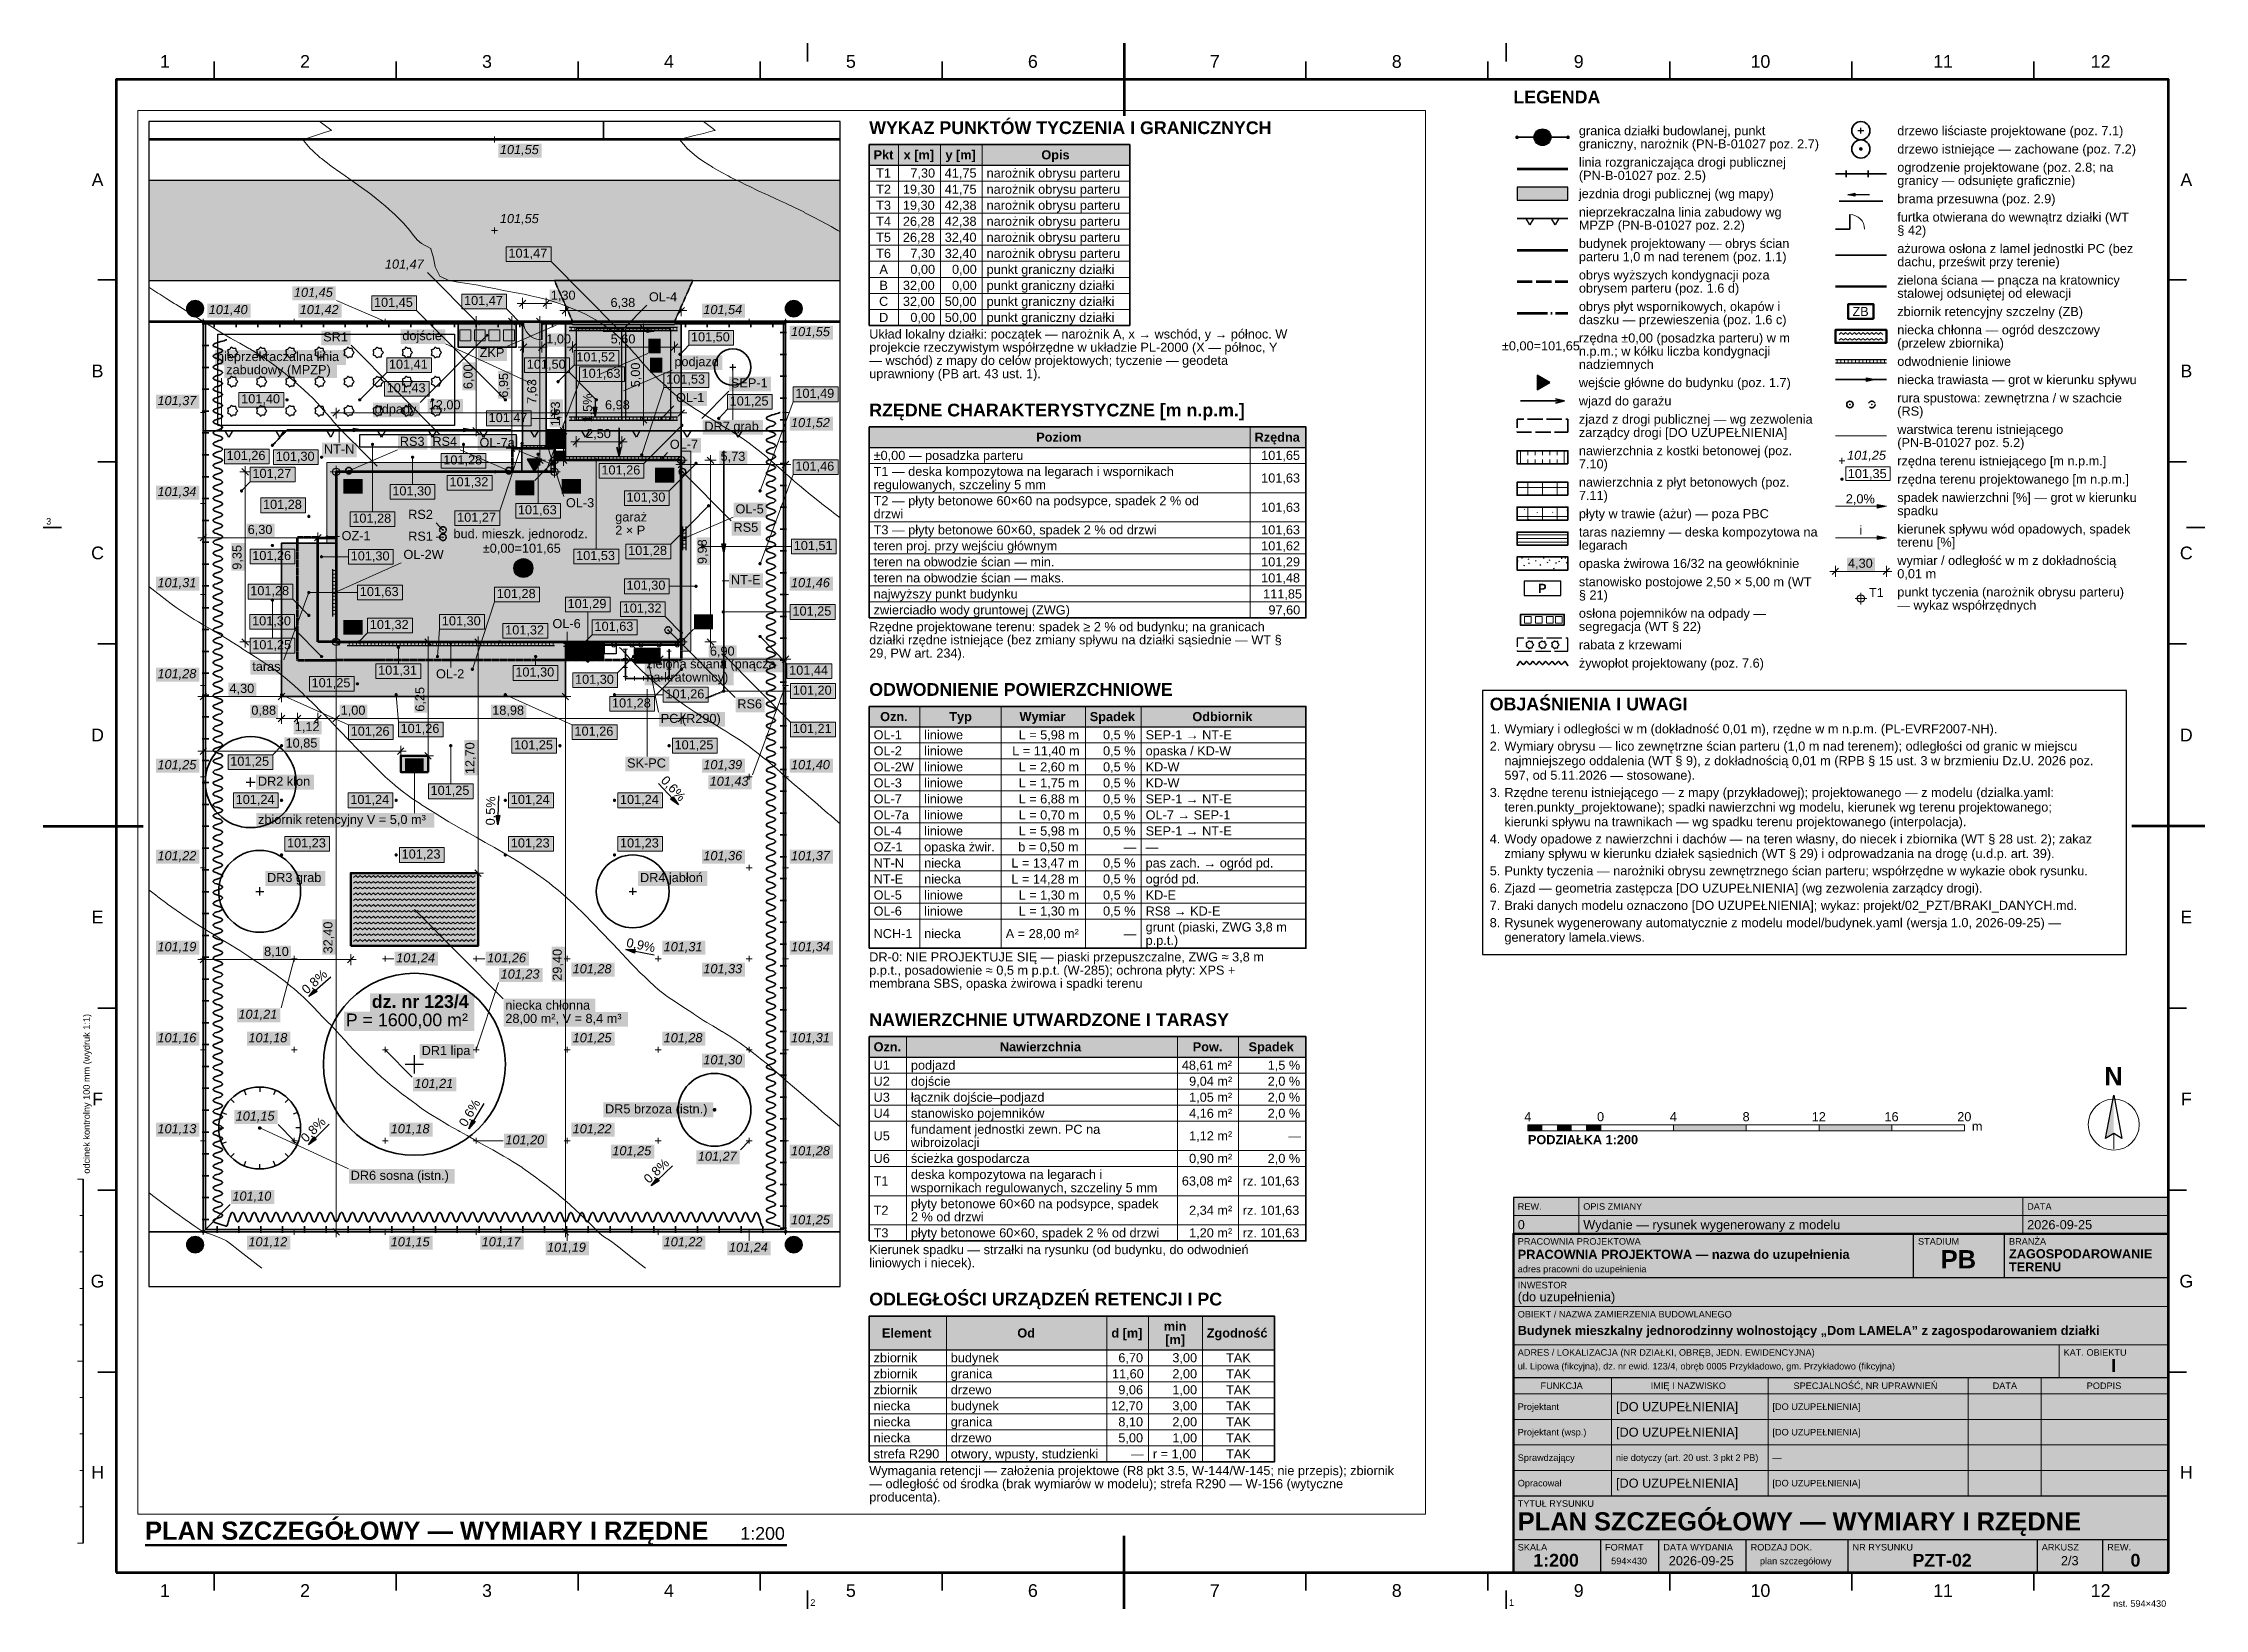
# Paper-space layout 'Arkusz PZT-02' of a CAD drawing. Header units: metres. Extents: x 0 to 594, y 0 to 430.
# The model-space entities are those that its viewports show. They can reach past a viewport. Long polylines and large blocks are cut down to what shows.
import ezdxf

# ---------------------------------------------------------------- set-up
doc = ezdxf.new("R2010")
doc.units = ezdxf.units.M
for name, pattern in [('KRESKA_DLUGA', [9.45, 8.4, -1.05]), ('KRESKOWA', [5.25, 4.2, -1.05]), ('KRESKOWA_DROBNA', [3.15, 2.1, -1.05]), ('PUNKTOWA', [10.5, 8.4, -1.05, 0, -1.05])]:
    doc.linetypes.add(name, pattern=pattern)
for name, color, linetype, lineweight in [('A-MASKA', 7, 'Continuous', 18), ('A-SYMBOLE', 2, 'Continuous', 25), ('R-LEGENDA', 7, 'Continuous', 25), ('R-OPISY', 7, 'Continuous', 25), ('R-RAMKA', 7, 'Continuous', 50), ('R-TABLICZKA', 7, 'Continuous', 25), ('Z-BUDYNEK', 7, 'Continuous', 100), ('Z-BUDYNEK-NAD', 7, 'KRESKOWA', 50), ('Z-DZIALKA', 1, 'Continuous', 35), ('Z-MAPA-RAMKA', 7, 'Continuous', 35), ('Z-OGRODZENIE', 7, 'Continuous', 35), ('Z-OPISY', 2, 'Continuous', 25), ('Z-RZEDNE-PROJ', 1, 'Continuous', 18), ('Z-TLO', 7, 'Continuous', 18), ('Z-TYCZENIE', 1, 'Continuous', 25), ('Z-UTWARDZENIA', 8, 'Continuous', 25), ('Z-WYMIARY', 1, 'Continuous', 18)]:
    doc.layers.add(name, color=color, linetype=linetype, lineweight=lineweight)
doc.layers.add('R-RZUTNIA', color=8, linetype='Continuous', lineweight=18, plot=False)
for name, color, linetype, lineweight, true_color in [('Z-DROGA', 8, 'Continuous', 35, 0x404040), ('Z-LZ', 1, 'Continuous', 35, 0xc00000), ('Z-MAPA', 8, 'Continuous', 18, 0x5a5a5a), ('Z-ODWODNIENIE', 150, 'Continuous', 25, 0x00808a), ('Z-RZEDNE', 32, 'Continuous', 18, 0x6b4423), ('Z-ZIELEN', 3, 'Continuous', 25, 0x1e7a1e)]:
    doc.layers.add(name, color=color, linetype=linetype, lineweight=lineweight, true_color=true_color)
doc.styles.add('PL_ARIAL', font='arial.ttf')
doc.styles.add('PL_ARIAL_B', font='arialbd.ttf')
doc.styles.add('PL_ARIAL_I', font='ariali.ttf')

psp = doc.layouts.new('Arkusz PZT-02')

# ---------------------------------------------------------------- texts
at = {"layer": 'A-SYMBOLE', "style": 'PL_ARIAL_B'}
psp.add_text('N', height=5, dxfattribs=at).set_placement((566.38, 143.79))
at = {"layer": 'R-LEGENDA'}
for s, height, style, p in [('LEGENDA', 3.5, 'PL_ARIAL_B', (404, 413.5)), ('granica działki budowlanej, punkt', 2.5, 'PL_ARIAL', (422, 404.74)), ('drzewo liściaste projektowane (poz. 7.1)', 2.5, 'PL_ARIAL', (509.5, 404.74)), ('graniczny, narożnik (PN-B-01027 poz. 2.7)', 2.5, 'PL_ARIAL', (422, 401.11)), ('linia rozgraniczająca drogi publicznej', 2.5, 'PL_ARIAL', (422, 396.09)), ('drzewo istniejące — zachowane (poz. 7.2)', 2.5, 'PL_ARIAL', (509.5, 399.71)), ('(PN-B-01027 poz. 2.5)', 2.5, 'PL_ARIAL', (422, 392.46)), ('ogrodzenie projektowane (poz. 2.8; na', 2.5, 'PL_ARIAL', (509.5, 394.69)), ('granicy — odsunięte graficznie)', 2.5, 'PL_ARIAL', (509.5, 391.06)), ('jezdnia drogi publicznej (wg mapy)', 2.5, 'PL_ARIAL', (422, 387.44)), ('brama przesuwna (poz. 2.9)', 2.5, 'PL_ARIAL', (509.5, 386.04)), ('nieprzekraczalna linia zabudowy wg', 2.5, 'PL_ARIAL', (422, 382.41)), ('MPZP (PN-B-01027 poz. 2.2)', 2.5, 'PL_ARIAL', (422, 378.79)), ('furtka otwierana do wewnątrz działki (WT', 2.5, 'PL_ARIAL', (509.5, 381.01)), ('budynek projektowany — obrys ścian', 2.5, 'PL_ARIAL', (422, 373.76)), ('ażurowa osłona z lamel jednostki PC (bez', 2.5, 'PL_ARIAL', (509.5, 372.36)), ('§ 42)', 2.5, 'PL_ARIAL', (509.5, 377.39)), ('parteru 1,0 m nad terenem (poz. 1.1)', 2.5, 'PL_ARIAL', (422, 370.14)), ('dachu, prześwit przy terenie)', 2.5, 'PL_ARIAL', (509.5, 368.74)), ('obrys wyższych kondygnacji poza', 2.5, 'PL_ARIAL', (422, 365.11)), ('obrysem parteru (poz. 1.6 d)', 2.5, 'PL_ARIAL', (422, 361.49)), ('stalowej odsuniętej od elewacji', 2.5, 'PL_ARIAL', (509.5, 360.09)), ('zielona ściana — pnącza na kratownicy', 2.5, 'PL_ARIAL', (509.5, 363.71)), ('obrys płyt wspornikowych, okapów i', 2.5, 'PL_ARIAL', (422, 356.46)), ('zbiornik retencyjny szczelny (ZB)', 2.5, 'PL_ARIAL', (509.5, 355.06)), ('daszku — przewieszenia (poz. 1.6 c)', 2.5, 'PL_ARIAL', (422, 352.84)), ('niecka chłonna — ogród deszczowy', 2.5, 'PL_ARIAL', (509.5, 350.04)), ('±0,00=101,65', 2.5, 'PL_ARIAL', (400.85, 345.64)), ('rzędna ±0,00 (posadzka parteru) w m', 2.5, 'PL_ARIAL', (422, 347.81)), ('n.p.m.; w kółku liczba kondygnacji', 2.5, 'PL_ARIAL', (422, 344.19)), ('(przelew zbiornika)', 2.5, 'PL_ARIAL', (509.5, 346.41)), ('nadziemnych', 2.5, 'PL_ARIAL', (422, 340.56)), ('odwodnienie liniowe', 2.5, 'PL_ARIAL', (509.5, 341.39)), ('niecka trawiasta — grot w kierunku spływu', 2.5, 'PL_ARIAL', (509.5, 336.36)), ('wejście główne do budynku (poz. 1.7)', 2.5, 'PL_ARIAL', (422, 335.54)), ('wjazd do garażu', 2.5, 'PL_ARIAL', (422, 330.51)), ('rura spustowa: zewnętrzna / w szachcie', 2.5, 'PL_ARIAL', (509.5, 331.34)), ('zjazd z drogi publicznej — wg zezwolenia', 2.5, 'PL_ARIAL', (422, 325.49)), ('(RS)', 2.5, 'PL_ARIAL', (509.5, 327.71)), ('zarządcy drogi [DO UZUPEŁNIENIA]', 2.5, 'PL_ARIAL', (422, 321.86)), ('warstwica terenu istniejącego', 2.5, 'PL_ARIAL', (509.5, 322.69)), ('(PN-B-01027 poz. 5.2)', 2.5, 'PL_ARIAL', (509.5, 319.06)), ('7.10)', 2.5, 'PL_ARIAL', (422, 313.21)), ('nawierzchnia z kostki betonowej (poz.', 2.5, 'PL_ARIAL', (422, 316.84)), ('rzędna terenu istniejącego [m n.p.m.]', 2.5, 'PL_ARIAL', (509.5, 314.04)), ('nawierzchnia z płyt betonowych (poz.', 2.5, 'PL_ARIAL', (422, 308.19)), ('rzędna terenu projektowanego [m n.p.m.]', 2.5, 'PL_ARIAL', (509.5, 309.01)), ('7.11)', 2.5, 'PL_ARIAL', (422, 304.56)), ('spadek nawierzchni [%] — grot w kierunku', 2.5, 'PL_ARIAL', (509.5, 303.99)), ('spadku', 2.5, 'PL_ARIAL', (509.5, 300.36)), ('taras naziemny — deska kompozytowa na', 2.5, 'PL_ARIAL', (422, 294.51)), ('płyty w trawie (ażur) — poza PBC', 2.5, 'PL_ARIAL', (422, 299.54)), ('kierunek spływu wód opadowych, spadek', 2.5, 'PL_ARIAL', (509.5, 295.34)), ('legarach', 2.5, 'PL_ARIAL', (422, 290.89)), ('terenu [%]', 2.5, 'PL_ARIAL', (509.5, 291.71)), ('opaska żwirowa 16/32 na geowłókninie', 2.5, 'PL_ARIAL', (422, 285.86)), ('4,30', 2.5, 'PL_ARIAL', (495.96, 285.93)), ('wymiar / odległość w m z dokładnością', 2.5, 'PL_ARIAL', (509.5, 286.69)), ('0,01 m', 2.5, 'PL_ARIAL', (509.5, 283.06)), ('P', 2.5, 'PL_ARIAL_B', (410.79, 279.03)), ('stanowisko postojowe 2,50 × 5,00 m (WT', 2.5, 'PL_ARIAL', (422, 280.84)), ('§ 21)', 2.5, 'PL_ARIAL', (422, 277.21)), ('punkt tyczenia (narożnik obrysu parteru)', 2.5, 'PL_ARIAL', (509.5, 278.04)), ('osłona pojemników na odpady —', 2.5, 'PL_ARIAL', (422, 272.19)), ('— wykaz współrzędnych', 2.5, 'PL_ARIAL', (509.5, 274.41)), ('segregacja (WT § 22)', 2.5, 'PL_ARIAL', (422, 268.56)), ('rabata z krzewami', 2.5, 'PL_ARIAL', (422, 263.54)), ('żywopłot projektowany (poz. 7.6)', 2.5, 'PL_ARIAL', (422, 258.51))]:
    psp.add_text(s, height=height, dxfattribs=dict(at, style=style)).set_placement(p)
at = {"layer": 'R-OPISY'}
for s, height, style, p in [('OBJAŚNIENIA I UWAGI', 3.5, 'PL_ARIAL_B', (397.5, 246.75)), ('2. ', 2.5, 'PL_ARIAL', (397.5, 235.7)), ('1. ', 2.5, 'PL_ARIAL', (397.5, 240.45)), ('Wymiary i odległości w m (dokładność 0,01 m), rzędne w m n.p.m. (PL-EVRF2007-NH).', 2.5, 'PL_ARIAL', (401.54, 240.45)), ('Wymiary obrysu — lico zewnętrzne ścian parteru (1,0 m nad terenem); odległości od granic w miejscu', 2.5, 'PL_ARIAL', (401.54, 235.7)), ('najmniejszego oddalenia (WT § 9), z dokładnością 0,01 m (RPB § 15 ust. 3 w brzmieniu Dz.U. 2026 poz.', 2.5, 'PL_ARIAL', (401.54, 231.7)), ('597, od 5.11.2026 — stosowane).', 2.5, 'PL_ARIAL', (401.54, 227.7)), ('3. ', 2.5, 'PL_ARIAL', (397.5, 222.95)), ('teren.punkty_projektowane); spadki nawierzchni wg modelu, kierunek wg terenu projektowanego;', 2.5, 'PL_ARIAL', (401.54, 218.95)), ('Rzędne terenu istniejącego — z mapy (przykładowej); projektowanego — z modelu (dzialka.yaml:', 2.5, 'PL_ARIAL', (401.54, 222.95)), ('kierunki spływu na trawnikach — wg spadku terenu projektowanego (interpolacja).', 2.5, 'PL_ARIAL', (401.54, 214.95)), ('4. ', 2.5, 'PL_ARIAL', (397.5, 210.2)), ('Wody opadowe z nawierzchni i dachów — na teren własny, do niecek i zbiornika (WT § 28 ust. 2); zakaz', 2.5, 'PL_ARIAL', (401.54, 210.2)), ('zmiany spływu w kierunku działek sąsiednich (WT § 29) i odprowadzania na drogę (u.d.p. art. 39).', 2.5, 'PL_ARIAL', (401.54, 206.2)), ('5. ', 2.5, 'PL_ARIAL', (397.5, 201.45)), ('Punkty tyczenia — narożniki obrysu zewnętrznego ścian parteru; współrzędne w wykazie obok rysunku.', 2.5, 'PL_ARIAL', (401.54, 201.45)), ('6. ', 2.5, 'PL_ARIAL', (397.5, 196.7)), ('Zjazd — geometria zastępcza [DO UZUPEŁNIENIA] (wg zezwolenia zarządcy drogi).', 2.5, 'PL_ARIAL', (401.54, 196.7)), ('7. ', 2.5, 'PL_ARIAL', (397.5, 191.95)), ('Braki danych modelu oznaczono [DO UZUPEŁNIENIA]; wykaz: projekt/02_PZT/BRAKI_DANYCH.md.', 2.5, 'PL_ARIAL', (401.54, 191.95)), ('8. ', 2.5, 'PL_ARIAL', (397.5, 187.2)), ('generatory lamela.views.', 2.5, 'PL_ARIAL', (401.54, 183.2)), ('Rysunek wygenerowany automatycznie z modelu model/budynek.yaml (wersja 1.0, 2026-09-25) —', 2.5, 'PL_ARIAL', (401.54, 187.2)), ('4', 2.5, 'PL_ARIAL', (406.99, 133.9)), ('0', 2.5, 'PL_ARIAL', (426.99, 133.9)), ('4', 2.5, 'PL_ARIAL', (446.99, 133.9)), ('8', 2.5, 'PL_ARIAL', (466.99, 133.9)), ('12', 2.5, 'PL_ARIAL', (485.98, 133.9)), ('16', 2.5, 'PL_ARIAL', (505.98, 133.9)), ('20', 2.5, 'PL_ARIAL', (525.98, 133.9)), ('m', 2.5, 'PL_ARIAL', (530, 131.3)), ('PODZIAŁKA 1:200', 2.5, 'PL_ARIAL_B', (408, 127.6)), ('PLAN SZCZEGÓŁOWY — WYMIARY I RZĘDNE', 5, 'PL_ARIAL_B', (28, 18.94)), ('1:200', 3.5, 'PL_ARIAL', (191.57, 18.94))]:
    psp.add_text(s, height=height, dxfattribs=dict(at, style=style)).set_placement(p)
at = {"layer": 'R-OPISY', "style": 'PL_ARIAL'}
psp.add_text('odcinek kontrolny 100 mm (wydruk 1:1)', height=1.8, rotation=90, dxfattribs=at).set_placement((12.8, 119.5))
at = {"layer": 'R-RAMKA', "style": 'PL_ARIAL'}
for s, height, p in [('1', 3.5, (32.09, 423.25)), ('2', 3.5, (70.59, 423.25)), ('3', 3.5, (120.59, 423.25)), ('4', 3.5, (170.59, 423.25)), ('5', 3.5, (220.59, 423.25)), ('6', 3.5, (270.59, 423.25)), ('7', 3.5, (320.59, 423.25)), ('8', 3.5, (370.59, 423.25)), ('9', 3.5, (420.59, 423.25)), ('10', 3.5, (469.17, 423.25)), ('11', 3.5, (519.36, 423.25)), ('12', 3.5, (562.67, 423.25)), ('A', 3.5, (13.3, 390.75)), ('A', 3.5, (587.3, 390.75)), ('B', 3.5, (13.3, 338.25)), ('B', 3.5, (587.3, 338.25)), ('3', 1.8, (0.8, 297.8)), ('C', 3.5, (13.16, 288.25)), ('C', 3.5, (587.16, 288.25)), ('D', 3.5, (13.16, 238.25)), ('D', 3.5, (587.16, 238.25)), ('E', 3.5, (13.3, 188.25)), ('E', 3.5, (587.3, 188.25)), ('F', 3.5, (13.45, 138.25)), ('F', 3.5, (587.45, 138.25)), ('G', 3.5, (13.02, 88.25)), ('G', 3.5, (587.02, 88.25)), ('H', 3.5, (13.16, 35.75)), ('H', 3.5, (587.16, 35.75)), ('1', 3.5, (32.09, 3.25)), ('2', 3.5, (70.59, 3.25)), ('3', 3.5, (120.59, 3.25)), ('4', 3.5, (170.59, 3.25)), ('5', 3.5, (220.59, 3.25)), ('6', 3.5, (270.59, 3.25)), ('7', 3.5, (320.59, 3.25)), ('8', 3.5, (370.59, 3.25)), ('9', 3.5, (420.59, 3.25)), ('10', 3.5, (469.17, 3.25)), ('11', 3.5, (519.36, 3.25)), ('12', 3.5, (562.67, 3.25)), ('2', 1.8, (210.8, 0.8)), ('1', 1.8, (402.8, 0.8)), ('nst. 594×430', 1.8, (568.8, 0.53))]:
    psp.add_text(s, height=height, dxfattribs=at).set_placement(p)
at = {"layer": 'R-TABLICZKA'}
for s, height, style, p in [('REW.', 1.8, 'PL_ARIAL', (405.2, 109.6)), ('OPIS ZMIANY', 1.8, 'PL_ARIAL', (423.2, 109.6)), ('DATA', 1.8, 'PL_ARIAL', (545.2, 109.6)), ('0', 2.5, 'PL_ARIAL', (405.2, 104.25)), ('PRACOWNIA PROJEKTOWA', 1.8, 'PL_ARIAL', (405.2, 100)), ('Wydanie — rysunek wygenerowany z modelu', 2.5, 'PL_ARIAL', (423.2, 104.25)), ('STADIUM', 1.8, 'PL_ARIAL', (515.2, 100)), ('BRANŻA', 1.8, 'PL_ARIAL', (540.2, 100)), ('2026-09-25', 2.5, 'PL_ARIAL', (545.2, 104.25)), ('PRACOWNIA PROJEKTOWA — nazwa do uzupełnienia', 2.5, 'PL_ARIAL_B', (405.2, 96.1)), ('PB', 5, 'PL_ARIAL_B', (521.45, 93.5)), ('TERENU', 2.5, 'PL_ARIAL_B', (540.2, 92.64)), ('ZAGOSPODAROWANIE', 2.5, 'PL_ARIAL_B', (540.2, 96.26)), ('adres pracowni do uzupełnienia', 1.8, 'PL_ARIAL', (405.2, 92.4)), ('INWESTOR', 1.8, 'PL_ARIAL', (405.2, 88)), ('(do uzupełnienia)', 2.5, 'PL_ARIAL', (405.2, 84.45)), ('OBIEKT / NAZWA ZAMIERZENIA BUDOWLANEGO', 1.8, 'PL_ARIAL', (405.2, 80)), ('Budynek mieszkalny jednorodzinny wolnostojący „Dom LAMELA” z zagospodarowaniem działki', 2.5, 'PL_ARIAL_B', (405.2, 75.2)), ('ADRES / LOKALIZACJA (NR DZIAŁKI, OBRĘB, JEDN. EWIDENCYJNA)', 1.8, 'PL_ARIAL', (405.2, 69.5)), ('KAT. OBIEKTU', 1.8, 'PL_ARIAL', (555.2, 69.5)), ('ul. Lipowa (fikcyjna), dz. nr ewid. 123/4, obręb 0005 Przykładowo, gm. Przykładowo (fikcyjna)', 1.8, 'PL_ARIAL', (405.2, 65.72)), ('I', 3.5, 'PL_ARIAL_B', (568.29, 65.07)), ('FUNKCJA', 1.8, 'PL_ARIAL', (411.47, 60.35)), ('IMIĘ I NAZWISKO', 1.8, 'PL_ARIAL', (441.74, 60.35)), ('SPECJALNOŚĆ, NR UPRAWNIEŃ', 1.8, 'PL_ARIAL', (480.98, 60.35)), ('DATA', 1.8, 'PL_ARIAL', (535.71, 60.35)), ('PODPIS', 1.8, 'PL_ARIAL', (561.56, 60.35)), ('Projektant', 1.8, 'PL_ARIAL', (405.2, 54.6)), ('[DO UZUPEŁNIENIA]', 2.5, 'PL_ARIAL', (432.2, 54.25)), ('[DO UZUPEŁNIENIA]', 1.8, 'PL_ARIAL', (475.2, 54.6)), ('Projektant (wsp.)', 1.8, 'PL_ARIAL', (405.2, 47.6)), ('[DO UZUPEŁNIENIA]', 2.5, 'PL_ARIAL', (432.2, 47.25)), ('[DO UZUPEŁNIENIA]', 1.8, 'PL_ARIAL', (475.2, 47.6)), ('Sprawdzający', 1.8, 'PL_ARIAL', (405.2, 40.6)), ('nie dotyczy (art. 20 ust. 3 pkt 2 PB)', 1.8, 'PL_ARIAL', (432.2, 40.6)), ('[DO UZUPEŁNIENIA]', 2.5, 'PL_ARIAL', (432.2, 33.25)), ('—', 1.8, 'PL_ARIAL', (475.2, 40.6)), ('TYTUŁ RYSUNKU', 1.8, 'PL_ARIAL', (405.2, 28)), ('Opracował', 1.8, 'PL_ARIAL', (405.2, 33.6)), ('[DO UZUPEŁNIENIA]', 1.8, 'PL_ARIAL', (475.2, 33.6)), ('PLAN SZCZEGÓŁOWY — WYMIARY I RZĘDNE', 5, 'PL_ARIAL_B', (405.2, 21.5)), ('SKALA', 1.8, 'PL_ARIAL', (405.2, 16)), ('FORMAT', 1.8, 'PL_ARIAL', (429.2, 16)), ('RODZAJ DOK.', 1.8, 'PL_ARIAL', (469.2, 16)), ('NR RYSUNKU', 1.8, 'PL_ARIAL', (497.2, 16)), ('ARKUSZ', 1.8, 'PL_ARIAL', (549.2, 16)), ('1:200', 3.5, 'PL_ARIAL_B', (409.49, 11.57)), ('594×430', 1.8, 'PL_ARIAL', (430.87, 12.22)), ('DATA WYDANIA', 1.8, 'PL_ARIAL', (445.2, 16)), ('2026-09-25', 2.5, 'PL_ARIAL', (446.71, 11.95)), ('plan szczegółowy', 1.8, 'PL_ARIAL', (471.75, 12.22)), ('PZT-02', 3.5, 'PL_ARIAL_B', (513.66, 11.57)), ('2/3', 2.5, 'PL_ARIAL', (554.47, 11.95)), ('REW.', 1.8, 'PL_ARIAL', (567.2, 16)), ('0', 3.5, 'PL_ARIAL_B', (573.59, 11.57))]:
    psp.add_text(s, height=height, dxfattribs=dict(at, style=style)).set_placement(p)
at = {"layer": 'Z-DZIALKA', "style": 'PL_ARIAL'}
psp.add_text('A', height=2.5, dxfattribs=at).set_placement((410.79, 402.93))
at = {"layer": 'Z-ODWODNIENIE', "style": 'PL_ARIAL'}
for s, p in [('ZB', (497.18, 355.06)), ('2,0%', (495.36, 303.63)), ('i', (499.1, 294.98))]:
    psp.add_text(s, height=2.5, dxfattribs=at).set_placement(p)
at = {"layer": 'Z-RZEDNE', "true_color": 0x6b4423, "style": 'PL_ARIAL_I'}
psp.add_text('101,25', height=2.5, dxfattribs=at).set_placement((495.7, 315.59))
at = {"layer": 'Z-RZEDNE-PROJ', "style": 'PL_ARIAL'}
psp.add_text('101,35', height=2.5, dxfattribs=at).set_placement((495.9, 310.56))
at = {"layer": 'Z-TYCZENIE', "style": 'PL_ARIAL'}
psp.add_text('T1', height=2.5, dxfattribs=at).set_placement((501.7, 277.88))

msp = doc.modelspace()

# ---------------------------------------------------------------- texts
at = {"layer": 'Z-DZIALKA', "style": 'PL_ARIAL'}
for s, p in [('D', (-0.72, 50.46)), ('C', (32.19, 50.46)), ('A', (-0.7, -0.96)), ('B', (32.21, -0.96))]:
    msp.add_text(s, height=0.5, dxfattribs=at).set_placement(p)
at = {"layer": 'Z-LZ', "true_color": 0xc00000, "style": 'PL_ARIAL'}
for s, p in [('nieprzekraczalna linia', (0.75, 47.83)), ('zabudowy (MPZP)', (1.26, 47.11))]:
    msp.add_text(s, height=0.5, dxfattribs=at).set_placement(p)
at = {"layer": 'Z-ODWODNIENIE', "style": 'PL_ARIAL'}
for s, p in [('OL-4', (24.49, 51.11)), ('OL-1', (25.98, 45.58)), ('NT-N', (6.63, 42.75)), ('RS3', (10.8, 43.17)), ('RS4', (12.59, 43.17)), ('OL-7a', (15.18, 43.11)), ('OL-7', (25.64, 43.01)), ('RS2', (11.26, 39.16)), ('OL-3', (19.93, 39.8)), ('OL-5', (29.25, 39.46)), ('OZ-1', (7.6, 37.99)), ('RS1', (11.26, 37.96)), ('RS5', (29.14, 38.45)), ('OL-2W', (11, 36.96)), ('NT-E', (29, 35.57)), ('OL-6', (19.19, 33.16)), ('OL-2', (12.79, 30.4)), ('RS6', (29.35, 28.75)), ('ZB', (11.14, 25.45))]:
    msp.add_text(s, height=0.5, dxfattribs=at).set_placement(p)
for s, rotation, p in [('1,5%', 90, (21.37, 44.46)), ('0,6%', -46.7558, (25.11, 24.76)), ('0,5%', 88.8504, (16.02, 22.32)), ('0,9%', -11.1482, (23.22, 15.66)), ('0,8%', 41.8421, (5.68, 13.02)), ('0,6%', 59.3657, (14.44, 5.72)), ('0,8%', 45.1395, (5.65, 4.87)), ('0,8%', 43.2286, (24.49, 2.62))]:
    msp.add_text(s, height=0.5, rotation=rotation, dxfattribs=at).set_placement(p)
at = {"layer": 'Z-OPISY'}
for s, height, style, p in [('WYKAZ PUNKTÓW TYCZENIA I GRANICZNYCH', 0.7, 'PL_ARIAL_B', (36.6, 60.3)), ('Pkt', 0.5, 'PL_ARIAL_B', (36.84, 58.91)), ('x [m]', 0.5, 'PL_ARIAL_B', (38.49, 58.91)), ('y [m]', 0.5, 'PL_ARIAL_B', (40.79, 58.91)), ('Opis', 0.5, 'PL_ARIAL_B', (46.06, 58.91)), ('T1', 0.5, 'PL_ARIAL', (36.98, 57.91)), ('7,30', 0.5, 'PL_ARIAL', (38.86, 57.91)), ('41,75', 0.5, 'PL_ARIAL', (40.75, 57.91)), ('narożnik obrysu parteru', 0.5, 'PL_ARIAL', (43.05, 57.91)), ('T2', 0.5, 'PL_ARIAL', (36.98, 57.02)), ('19,30', 0.5, 'PL_ARIAL', (38.45, 57.02)), ('41,75', 0.5, 'PL_ARIAL', (40.75, 57.02)), ('narożnik obrysu parteru', 0.5, 'PL_ARIAL', (43.05, 57.02)), ('T3', 0.5, 'PL_ARIAL', (36.98, 56.14)), ('19,30', 0.5, 'PL_ARIAL', (38.45, 56.14)), ('42,38', 0.5, 'PL_ARIAL', (40.75, 56.14)), ('narożnik obrysu parteru', 0.5, 'PL_ARIAL', (43.05, 56.14)), ('T4', 0.5, 'PL_ARIAL', (36.98, 55.26)), ('T5', 0.5, 'PL_ARIAL', (36.98, 54.38)), ('26,28', 0.5, 'PL_ARIAL', (38.45, 55.26)), ('26,28', 0.5, 'PL_ARIAL', (38.45, 54.38)), ('42,38', 0.5, 'PL_ARIAL', (40.75, 55.26)), ('32,40', 0.5, 'PL_ARIAL', (40.75, 54.38)), ('narożnik obrysu parteru', 0.5, 'PL_ARIAL', (43.05, 55.26)), ('narożnik obrysu parteru', 0.5, 'PL_ARIAL', (43.05, 54.38)), ('T6', 0.5, 'PL_ARIAL', (36.98, 53.5)), ('7,30', 0.5, 'PL_ARIAL', (38.86, 53.5)), ('32,40', 0.5, 'PL_ARIAL', (40.75, 53.5)), ('narożnik obrysu parteru', 0.5, 'PL_ARIAL', (43.05, 53.5)), ('A', 0.5, 'PL_ARIAL', (37.16, 52.62)), ('0,00', 0.5, 'PL_ARIAL', (38.86, 52.62)), ('0,00', 0.5, 'PL_ARIAL', (41.15, 52.62)), ('punkt graniczny działki', 0.5, 'PL_ARIAL', (43.05, 52.62)), ('C', 0.5, 'PL_ARIAL', (37.14, 50.86)), ('B', 0.5, 'PL_ARIAL', (37.16, 51.74)), ('32,00', 0.5, 'PL_ARIAL', (38.45, 51.74)), ('32,00', 0.5, 'PL_ARIAL', (38.45, 50.86)), ('50,00', 0.5, 'PL_ARIAL', (40.75, 50.86)), ('0,00', 0.5, 'PL_ARIAL', (41.15, 51.74)), ('punkt graniczny działki', 0.5, 'PL_ARIAL', (43.05, 51.74)), ('punkt graniczny działki', 0.5, 'PL_ARIAL', (43.05, 50.86)), ('D', 0.5, 'PL_ARIAL', (37.14, 49.98)), ('0,00', 0.5, 'PL_ARIAL', (38.86, 49.98)), ('50,00', 0.5, 'PL_ARIAL', (40.75, 49.98)), ('punkt graniczny działki', 0.5, 'PL_ARIAL', (43.05, 49.98)), ('SR1', 0.5, 'PL_ARIAL', (6.59, 48.91)), ('dojście', 0.5, 'PL_ARIAL', (10.94, 48.98)), ('P', 0.5, 'PL_ARIAL_B', (24.55, 48.46)), ('Układ lokalny działki: początek — narożnik A, x → wschód, y → północ. W', 0.5, 'PL_ARIAL', (36.6, 49.07)), ('projekcie rzeczywistym współrzędne w układzie PL-2000 (X — północ, Y', 0.5, 'PL_ARIAL', (36.6, 48.34)), ('ZKP', 0.5, 'PL_ARIAL', (15.19, 48.05)), ('P', 0.5, 'PL_ARIAL_B', (24.65, 47.41)), ('podjazd', 0.5, 'PL_ARIAL', (25.89, 47.55)), ('— wschód) z mapy do celów projektowych; tyczenie — geodeta', 0.5, 'PL_ARIAL', (36.6, 47.62)), ('SEP-1', 0.5, 'PL_ARIAL', (29, 46.38)), ('uprawniony (PB art. 43 ust. 1).', 0.5, 'PL_ARIAL', (36.6, 46.89)), ('odpady', 0.5, 'PL_ARIAL', (9.42, 44.95)), ('RZĘDNE CHARAKTERYSTYCZNE [m n.p.m.]', 0.7, 'PL_ARIAL_B', (36.6, 44.79)), ('DR7 grab', 0.5, 'PL_ARIAL', (27.54, 44)), ('±0,00 — posadzka parteru', 0.5, 'PL_ARIAL', (36.84, 42.4)), ('Poziom', 0.5, 'PL_ARIAL_B', (45.78, 43.4)), ('Rzędna', 0.5, 'PL_ARIAL_B', (57.78, 43.4)), ('101,65', 0.5, 'PL_ARIAL', (58.14, 42.4)), ('T1 — deska kompozytowa na legarach i wspornikach', 0.5, 'PL_ARIAL', (36.84, 41.52)), ('101,63', 0.5, 'PL_ARIAL', (58.14, 41.16)), ('T2 — płyty betonowe 60×60 na podsypce, spadek 2 % od', 0.5, 'PL_ARIAL', (36.84, 39.91)), ('regulowanych, szczeliny 5 mm', 0.5, 'PL_ARIAL', (36.84, 40.79)), ('garaż', 0.5, 'PL_ARIAL', (22.64, 39.02)), ('drzwi', 0.5, 'PL_ARIAL', (36.84, 39.19)), ('101,63', 0.5, 'PL_ARIAL', (58.14, 39.55)), ('bud. mieszk. jednorodz.', 0.5, 'PL_ARIAL', (13.75, 38.1)), ('2 × P', 0.5, 'PL_ARIAL', (22.64, 38.29)), ('T3 — płyty betonowe 60×60, spadek 2 % od drzwi', 0.5, 'PL_ARIAL', (36.84, 38.31)), ('101,63', 0.5, 'PL_ARIAL', (58.14, 38.31)), ('±0,00=101,65', 0.5, 'PL_ARIAL', (15.36, 37.3)), ('teren proj. przy wejściu głównym', 0.5, 'PL_ARIAL', (36.84, 37.43)), ('teren na obwodzie ścian — min.', 0.5, 'PL_ARIAL', (36.84, 36.55)), ('101,62', 0.5, 'PL_ARIAL', (58.14, 37.43)), ('101,29', 0.5, 'PL_ARIAL', (58.14, 36.55)), ('III', 0.5, 'PL_ARIAL', (17.28, 36.21)), ('teren na obwodzie ścian — maks.', 0.5, 'PL_ARIAL', (36.84, 35.67)), ('101,48', 0.5, 'PL_ARIAL', (58.14, 35.67)), ('najwyższy punkt budynku', 0.5, 'PL_ARIAL', (36.84, 34.79)), ('111,85', 0.5, 'PL_ARIAL', (58.25, 34.79)), ('Rzędne projektowane terenu: spadek ≥ 2 % od budynku; na granicach', 0.5, 'PL_ARIAL', (36.6, 32.99)), ('zwierciadło wody gruntowej (ZWG)', 0.5, 'PL_ARIAL', (36.84, 33.91)), ('97,60', 0.5, 'PL_ARIAL', (58.54, 33.91)), ('działki rzędne istniejące (bez zmiany spływu na działki sąsiednie — WT §', 0.5, 'PL_ARIAL', (36.6, 32.27)), ('taras', 0.5, 'PL_ARIAL', (2.69, 30.81)), ('zielona ściana (pnącza', 0.5, 'PL_ARIAL', (24.35, 30.95)), ('29, PW art. 234).', 0.5, 'PL_ARIAL', (36.6, 31.54)), ('na kratownicy)', 0.5, 'PL_ARIAL', (24.35, 30.22)), ('ODWODNIENIE POWIERZCHNIOWE', 0.7, 'PL_ARIAL_B', (36.6, 29.44)), ('Ozn.', 0.5, 'PL_ARIAL_B', (37.2, 28.05)), ('Typ', 0.5, 'PL_ARIAL_B', (41, 28.05)), ('Wymiar', 0.5, 'PL_ARIAL_B', (44.86, 28.05)), ('Spadek', 0.5, 'PL_ARIAL_B', (48.72, 28.05)), ('Odbiornik', 0.5, 'PL_ARIAL_B', (54.36, 28.05)), ('PC (R290)', 0.5, 'PL_ARIAL', (25.14, 27.95)), ('OL-1', 0.5, 'PL_ARIAL', (36.84, 27.05)), ('liniowe', 0.5, 'PL_ARIAL', (39.62, 27.05)), ('L = 5,98 m', 0.5, 'PL_ARIAL', (44.81, 27.05)), ('0,5 %', 0.5, 'PL_ARIAL', (49.45, 27.05)), ('SEP-1 → NT-E', 0.5, 'PL_ARIAL', (51.79, 27.05)), ('OL-2', 0.5, 'PL_ARIAL', (36.84, 26.17)), ('liniowe', 0.5, 'PL_ARIAL', (39.62, 26.17)), ('L = 11,40 m', 0.5, 'PL_ARIAL', (44.46, 26.17)), ('0,5 %', 0.5, 'PL_ARIAL', (49.45, 26.17)), ('opaska / KD-W', 0.5, 'PL_ARIAL', (51.79, 26.17)), ('DR2 klon', 0.5, 'PL_ARIAL', (3, 24.5)), ('SK-PC', 0.5, 'PL_ARIAL', (23.29, 25.5)), ('OL-2W', 0.5, 'PL_ARIAL', (36.84, 25.29)), ('liniowe', 0.5, 'PL_ARIAL', (39.62, 25.29)), ('L = 2,60 m', 0.5, 'PL_ARIAL', (44.81, 25.29)), ('0,5 %', 0.5, 'PL_ARIAL', (49.45, 25.29)), ('KD-W', 0.5, 'PL_ARIAL', (51.79, 25.29)), ('OL-3', 0.5, 'PL_ARIAL', (36.84, 24.41)), ('OL-7', 0.5, 'PL_ARIAL', (36.84, 23.53)), ('liniowe', 0.5, 'PL_ARIAL', (39.62, 24.41)), ('liniowe', 0.5, 'PL_ARIAL', (39.62, 23.53)), ('L = 1,75 m', 0.5, 'PL_ARIAL', (44.81, 24.41)), ('L = 6,88 m', 0.5, 'PL_ARIAL', (44.81, 23.53)), ('0,5 %', 0.5, 'PL_ARIAL', (49.45, 24.41)), ('0,5 %', 0.5, 'PL_ARIAL', (49.45, 23.53)), ('SEP-1 → NT-E', 0.5, 'PL_ARIAL', (51.79, 23.53)), ('KD-W', 0.5, 'PL_ARIAL', (51.79, 24.41)), ('zbiornik retencyjny V = 5,0 m³', 0.5, 'PL_ARIAL', (3.01, 22.4)), ('OL-7a', 0.5, 'PL_ARIAL', (36.84, 22.65)), ('liniowe', 0.5, 'PL_ARIAL', (39.62, 22.65)), ('L = 0,70 m', 0.5, 'PL_ARIAL', (44.81, 22.65)), ('0,5 %', 0.5, 'PL_ARIAL', (49.45, 22.65)), ('OL-7 → SEP-1', 0.5, 'PL_ARIAL', (51.79, 22.65)), ('OL-4', 0.5, 'PL_ARIAL', (36.84, 21.77)), ('OZ-1', 0.5, 'PL_ARIAL', (36.84, 20.89)), ('opaska żwir.', 0.5, 'PL_ARIAL', (39.62, 20.89)), ('liniowe', 0.5, 'PL_ARIAL', (39.62, 21.77)), ('b = 0,50 m', 0.5, 'PL_ARIAL', (44.79, 20.89)), ('L = 5,98 m', 0.5, 'PL_ARIAL', (44.81, 21.77)), ('0,5 %', 0.5, 'PL_ARIAL', (49.45, 21.77)), ('SEP-1 → NT-E', 0.5, 'PL_ARIAL', (51.79, 21.77)), ('NT-N', 0.5, 'PL_ARIAL', (36.84, 20.01)), ('niecka', 0.5, 'PL_ARIAL', (39.62, 20.01)), ('L = 13,47 m', 0.5, 'PL_ARIAL', (44.41, 20.01)), ('0,5 %', 0.5, 'PL_ARIAL', (49.45, 20.01)), ('—', 0.5, 'PL_ARIAL', (50.58, 20.89)), ('—', 0.5, 'PL_ARIAL', (51.79, 20.89)), ('pas zach. → ogród pd.', 0.5, 'PL_ARIAL', (51.79, 20.01)), ('DR3 grab', 0.5, 'PL_ARIAL', (3.5, 19.21)), ('DR4 jabłoń', 0.5, 'PL_ARIAL', (24, 19.21)), ('NT-E', 0.5, 'PL_ARIAL', (36.84, 19.13)), ('niecka', 0.5, 'PL_ARIAL', (39.62, 19.13)), ('L = 14,28 m', 0.5, 'PL_ARIAL', (44.41, 19.13)), ('0,5 %', 0.5, 'PL_ARIAL', (49.45, 19.13)), ('ogród pd.', 0.5, 'PL_ARIAL', (51.79, 19.13)), ('OL-5', 0.5, 'PL_ARIAL', (36.84, 18.25)), ('OL-6', 0.5, 'PL_ARIAL', (36.84, 17.37)), ('liniowe', 0.5, 'PL_ARIAL', (39.62, 18.25)), ('liniowe', 0.5, 'PL_ARIAL', (39.62, 17.37)), ('L = 1,30 m', 0.5, 'PL_ARIAL', (44.81, 18.25)), ('L = 1,30 m', 0.5, 'PL_ARIAL', (44.81, 17.37)), ('0,5 %', 0.5, 'PL_ARIAL', (49.45, 18.25)), ('0,5 %', 0.5, 'PL_ARIAL', (49.45, 17.37)), ('KD-E', 0.5, 'PL_ARIAL', (51.79, 18.25)), ('RS8 → KD-E', 0.5, 'PL_ARIAL', (51.79, 17.37)), ('NCH-1', 0.5, 'PL_ARIAL', (36.84, 16.13)), ('niecka', 0.5, 'PL_ARIAL', (39.62, 16.13)), ('A = 28,00 m²', 0.5, 'PL_ARIAL', (44.1, 16.13)), ('grunt (piaski, ZWG 3,8 m', 0.5, 'PL_ARIAL', (51.79, 16.49)), ('—', 0.5, 'PL_ARIAL', (50.58, 16.13)), ('p.p.t.)', 0.5, 'PL_ARIAL', (51.79, 15.76)), ('p.p.t., posadowienie ≈ 0,5 m p.p.t. (W-285); ochrona płyty: XPS +', 0.5, 'PL_ARIAL', (36.6, 14.12)), ('DR-0: NIE PROJEKTUJE SIĘ — piaski przepuszczalne, ZWG ≈ 3,8 m', 0.5, 'PL_ARIAL', (36.6, 14.85)), ('membrana SBS, opaska żwirowa i spadki terenu', 0.5, 'PL_ARIAL', (36.6, 13.4)), ('P = 1600,00 m²', 0.7, 'PL_ARIAL', (7.83, 11.29)), ('dz. nr 123/4', 0.7, 'PL_ARIAL_B', (9.26, 12.3)), ('28,00 m², V = 8,4 m³', 0.5, 'PL_ARIAL', (16.6, 11.47)), ('niecka chłonna', 0.5, 'PL_ARIAL', (16.6, 12.2)), ('NAWIERZCHNIE UTWARDZONE I TARASY', 0.7, 'PL_ARIAL_B', (36.6, 11.3)), ('DR1 lipa', 0.5, 'PL_ARIAL', (12, 9.71)), ('Ozn.', 0.5, 'PL_ARIAL_B', (36.84, 9.91)), ('Nawierzchnia', 0.5, 'PL_ARIAL_B', (43.78, 9.91)), ('Pow.', 0.5, 'PL_ARIAL_B', (54.38, 9.91)), ('Spadek', 0.5, 'PL_ARIAL_B', (57.45, 9.91)), ('U1', 0.5, 'PL_ARIAL', (36.84, 8.9)), ('U2', 0.5, 'PL_ARIAL', (36.84, 8.02)), ('dojście', 0.5, 'PL_ARIAL', (38.89, 8.02)), ('podjazd', 0.5, 'PL_ARIAL', (38.89, 8.9)), ('48,61 m²', 0.5, 'PL_ARIAL', (53.78, 8.9)), ('9,04 m²', 0.5, 'PL_ARIAL', (54.18, 8.02)), ('2,0 %', 0.5, 'PL_ARIAL', (58.5, 8.02)), ('1,5 %', 0.5, 'PL_ARIAL', (58.5, 8.9)), ('U3', 0.5, 'PL_ARIAL', (36.84, 7.14)), ('łącznik dojście–podjazd', 0.5, 'PL_ARIAL', (38.89, 7.14)), ('1,05 m²', 0.5, 'PL_ARIAL', (54.18, 7.14)), ('2,0 %', 0.5, 'PL_ARIAL', (58.5, 7.14)), ('DR5 brzoza (istn.)', 0.5, 'PL_ARIAL', (22.08, 6.5)), ('U4', 0.5, 'PL_ARIAL', (36.84, 6.26)), ('stanowisko pojemników', 0.5, 'PL_ARIAL', (38.89, 6.26)), ('4,16 m²', 0.5, 'PL_ARIAL', (54.18, 6.26)), ('2,0 %', 0.5, 'PL_ARIAL', (58.5, 6.26)), ('U5', 0.5, 'PL_ARIAL', (36.84, 5.02)), ('wibroizolacji', 0.5, 'PL_ARIAL', (38.89, 4.66)), ('fundament jednostki zewn. PC na', 0.5, 'PL_ARIAL', (38.89, 5.38)), ('1,12 m²', 0.5, 'PL_ARIAL', (54.18, 5.02)), ('—', 0.5, 'PL_ARIAL', (59.63, 5.02)), ('U6', 0.5, 'PL_ARIAL', (36.84, 3.78)), ('ścieżka gospodarcza', 0.5, 'PL_ARIAL', (38.89, 3.78)), ('0,90 m²', 0.5, 'PL_ARIAL', (54.18, 3.78)), ('2,0 %', 0.5, 'PL_ARIAL', (58.5, 3.78)), ('DR6 sosna (istn.)', 0.5, 'PL_ARIAL', (8.1, 2.85)), ('T1', 0.5, 'PL_ARIAL', (36.84, 2.54)), ('wspornikach regulowanych, szczeliny 5 mm', 0.5, 'PL_ARIAL', (38.89, 2.17)), ('deska kompozytowa na legarach i', 0.5, 'PL_ARIAL', (38.89, 2.9)), ('63,08 m²', 0.5, 'PL_ARIAL', (53.78, 2.54)), ('rz. 101,63', 0.5, 'PL_ARIAL', (57.13, 2.54)), ('T2', 0.5, 'PL_ARIAL', (36.84, 0.93)), ('płyty betonowe 60×60 na podsypce, spadek', 0.5, 'PL_ARIAL', (38.89, 1.29)), ('2,34 m²', 0.5, 'PL_ARIAL', (54.18, 0.93)), ('rz. 101,63', 0.5, 'PL_ARIAL', (57.13, 0.93)), ('T3', 0.5, 'PL_ARIAL', (36.84, -0.31)), ('2 % od drzwi', 0.5, 'PL_ARIAL', (38.89, 0.57)), ('płyty betonowe 60×60, spadek 2 % od drzwi', 0.5, 'PL_ARIAL', (38.89, -0.31)), ('1,20 m²', 0.5, 'PL_ARIAL', (54.18, -0.31)), ('rz. 101,63', 0.5, 'PL_ARIAL', (57.13, -0.31)), ('Kierunek spadku — strzałki na rysunku (od budynku, do odwodnień', 0.5, 'PL_ARIAL', (36.6, -1.23)), ('liniowych i niecek).', 0.5, 'PL_ARIAL', (36.6, -1.95)), ('ODLEGŁOŚCI URZĄDZEŃ RETENCJI I PC', 0.7, 'PL_ARIAL_B', (36.6, -4.05)), ('Element', 0.5, 'PL_ARIAL_B', (37.3, -5.81)), ('Od', 0.5, 'PL_ARIAL_B', (44.74, -5.81)), ('d [m]', 0.5, 'PL_ARIAL_B', (49.91, -5.81)), ('min', 0.5, 'PL_ARIAL_B', (52.79, -5.44)), ('[m]', 0.5, 'PL_ARIAL_B', (52.87, -6.17)), ('Zgodność', 0.5, 'PL_ARIAL_B', (55.15, -5.81)), ('zbiornik', 0.5, 'PL_ARIAL', (36.84, -7.17)), ('budynek', 0.5, 'PL_ARIAL', (41.08, -7.17)), ('6,70', 0.5, 'PL_ARIAL', (50.29, -7.17)), ('3,00', 0.5, 'PL_ARIAL', (53.26, -7.17)), ('TAK', 0.5, 'PL_ARIAL', (56.21, -7.17)), ('zbiornik', 0.5, 'PL_ARIAL', (36.84, -8.05)), ('granica', 0.5, 'PL_ARIAL', (41.08, -8.05)), ('11,60', 0.5, 'PL_ARIAL', (49.94, -8.05)), ('2,00', 0.5, 'PL_ARIAL', (53.26, -8.05)), ('TAK', 0.5, 'PL_ARIAL', (56.21, -8.05)), ('zbiornik', 0.5, 'PL_ARIAL', (36.84, -8.93)), ('niecka', 0.5, 'PL_ARIAL', (36.84, -9.81)), ('drzewo', 0.5, 'PL_ARIAL', (41.08, -8.93)), ('budynek', 0.5, 'PL_ARIAL', (41.08, -9.81)), ('12,70', 0.5, 'PL_ARIAL', (49.89, -9.81)), ('9,06', 0.5, 'PL_ARIAL', (50.29, -8.93)), ('3,00', 0.5, 'PL_ARIAL', (53.26, -9.81)), ('1,00', 0.5, 'PL_ARIAL', (53.26, -8.93)), ('TAK', 0.5, 'PL_ARIAL', (56.21, -8.93)), ('TAK', 0.5, 'PL_ARIAL', (56.21, -9.81)), ('niecka', 0.5, 'PL_ARIAL', (36.84, -10.69)), ('granica', 0.5, 'PL_ARIAL', (41.08, -10.69)), ('8,10', 0.5, 'PL_ARIAL', (50.29, -10.69)), ('2,00', 0.5, 'PL_ARIAL', (53.26, -10.69)), ('TAK', 0.5, 'PL_ARIAL', (56.21, -10.69)), ('niecka', 0.5, 'PL_ARIAL', (36.84, -11.57)), ('drzewo', 0.5, 'PL_ARIAL', (41.08, -11.57)), ('5,00', 0.5, 'PL_ARIAL', (50.29, -11.57)), ('1,00', 0.5, 'PL_ARIAL', (53.26, -11.57)), ('TAK', 0.5, 'PL_ARIAL', (56.21, -11.57)), ('Wymagania retencji — założenia projektowe (R8 pkt 3.5, W-144/W-145; nie przepis); zbiornik', 0.5, 'PL_ARIAL', (36.6, -13.37)), ('strefa R290', 0.5, 'PL_ARIAL', (36.84, -12.45)), ('otwory, wpusty, studzienki', 0.5, 'PL_ARIAL', (41.08, -12.45)), ('—', 0.5, 'PL_ARIAL', (50.98, -12.45)), ('r = 1,00', 0.5, 'PL_ARIAL', (52.19, -12.45)), ('TAK', 0.5, 'PL_ARIAL', (56.21, -12.45)), ('— odległość od środka (brak wymiarów w modelu); strefa R290 — W-156 (wytyczne', 0.5, 'PL_ARIAL', (36.6, -14.09)), ('producenta).', 0.5, 'PL_ARIAL', (36.6, -14.82))]:
    msp.add_text(s, height=height, dxfattribs=dict(at, style=style)).set_placement(p)
at = {"layer": 'Z-RZEDNE', "true_color": 0x6b4423, "style": 'PL_ARIAL_I'}
for s, p in [('101,55', (16.3, 59.2)), ('101,55', (16.3, 55.41)), ('101,47', (9.98, 52.91)), ('101,45', (4.98, 51.36)), ('101,40', (0.3, 50.41)), ('101,42', (5.3, 50.41)), ('101,54', (27.48, 50.41)), ('101,55', (32.3, 49.2)), ('101,37', (-2.52, 45.41)), ('101,52', (32.3, 44.2)), ('101,34', (-2.52, 40.41)), ('101,31', (-2.52, 35.41)), ('101,46', (32.3, 35.41)), ('101,28', (-2.52, 30.41)), ('101,25', (-2.52, 25.41)), ('101,39', (27.48, 25.41)), ('101,43', (27.83, 24.5)), ('101,40', (32.3, 25.41)), ('101,22', (-2.52, 20.41)), ('101,36', (27.48, 20.41)), ('101,37', (32.3, 20.41)), ('101,19', (-2.52, 15.41)), ('101,31', (25.3, 15.41)), ('101,34', (32.3, 15.41)), ('101,24', (10.6, 14.8)), ('101,26', (15.6, 14.8)), ('101,23', (16.34, 13.91)), ('101,28', (20.3, 14.2)), ('101,33', (27.48, 14.2)), ('101,21', (1.93, 11.7)), ('101,16', (-2.52, 10.41)), ('101,18', (2.48, 10.41)), ('101,25', (20.3, 10.41)), ('101,28', (25.3, 10.41)), ('101,31', (32.3, 10.41)), ('101,30', (27.48, 9.2)), ('101,21', (11.6, 7.9)), ('101,15', (1.78, 6.11)), ('101,13', (-2.52, 5.41)), ('101,18', (10.3, 5.41)), ('101,20', (16.6, 4.8)), ('101,22', (20.3, 5.41)), ('101,25', (22.48, 4.2)), ('101,27', (27.18, 3.9)), ('101,28', (32.3, 4.2)), ('101,10', (1.6, 1.71)), ('101,25', (32.3, 0.41)), ('101,12', (2.48, -0.8)), ('101,15', (10.3, -0.8)), ('101,17', (15.3, -0.8)), ('101,19', (18.89, -1.1)), ('101,22', (25.3, -0.8)), ('101,24', (28.89, -1.1))]:
    msp.add_text(s, height=0.5, dxfattribs=at).set_placement(p)
at = {"layer": 'Z-RZEDNE-PROJ', "style": 'PL_ARIAL'}
for s, p in [('101,47', (16.77, 53.51)), ('101,45', (9.38, 50.81)), ('101,47', (14.33, 50.91)), ('101,50', (26.8, 48.91)), ('101,41', (10.2, 47.41)), ('101,50', (17.78, 47.41)), ('101,52', (20.5, 47.81)), ('101,43', (10.08, 46.11)), ('101,63', (20.79, 46.91)), ('101,53', (25.44, 46.59)), ('101,40', (2.08, 45.51)), ('101,25', (28.93, 45.39)), ('101,49', (32.54, 45.81)), ('101,47', (15.68, 44.48)), ('101,26', (1.28, 42.4)), ('101,30', (3.98, 42.35)), ('101,27', (2.7, 41.41)), ('101,28', (13.19, 42.15)), ('101,26', (21.88, 41.6)), ('101,46', (32.54, 41.81)), ('101,30', (10.39, 40.45)), ('101,32', (13.53, 40.95)), ('101,30', (23.26, 40.11)), ('101,28', (3.28, 39.71)), ('101,28', (8.19, 38.95)), ('101,27', (13.95, 39)), ('101,63', (17.29, 39.41)), ('101,26', (2.69, 36.9)), ('101,30', (8.1, 36.88)), ('101,53', (20.49, 36.9)), ('101,28', (23.35, 37.18)), ('101,51', (32.45, 37.45)), ('101,30', (23.26, 35.27)), ('101,28', (2.58, 34.97)), ('101,63', (8.6, 34.92)), ('101,28', (16.13, 34.81)), ('101,29', (20.02, 34.26)), ('101,32', (23.05, 34.01)), ('101,30', (2.68, 33.31)), ('101,32', (9.15, 33.11)), ('101,30', (13.11, 33.31)), ('101,32', (16.59, 32.81)), ('101,63', (21.5, 33.01)), ('101,25', (32.38, 33.85)), ('101,25', (2.69, 32)), ('101,31', (9.61, 30.6)), ('101,30', (17.15, 30.5)), ('101,44', (32.2, 30.6)), ('101,25', (5.95, 29.91)), ('101,30', (20.43, 30.1)), ('101,26', (25.4, 29.3)), ('101,20', (32.4, 29.5)), ('101,28', (22.46, 28.8)), ('101,26', (8.1, 27.25)), ('101,26', (10.84, 27.4)), ('101,26', (20.4, 27.25)), ('101,21', (32.4, 27.4)), ('101,25', (17.08, 26.5)), ('101,25', (25.9, 26.5)), ('101,25', (1.48, 25.6)), ('101,24', (1.78, 23.5)), ('101,24', (8.08, 23.5)), ('101,25', (12.49, 24)), ('101,24', (16.9, 23.5)), ('101,24', (22.9, 23.5)), ('101,23', (4.6, 21.11)), ('101,23', (16.9, 21.11)), ('101,23', (22.9, 21.11)), ('101,23', (10.9, 20.5))]:
    msp.add_text(s, height=0.5, dxfattribs=at).set_placement(p)
at = {"layer": 'Z-TYCZENIE', "style": 'PL_ARIAL_B'}
for s, p in [('T4', (24.93, 41.38)), ('T1', (7.8, 40.75)), ('T3', (17.25, 40.67)), ('T2', (19.8, 40.75)), ('T6', (7.8, 33.01)), ('T5', (27.07, 33.31))]:
    msp.add_text(s, height=0.5, dxfattribs=at).set_placement(p)
at = {"layer": 'Z-WYMIARY', "style": 'PL_ARIAL'}
for s, p in [('1,30', (19.1, 51.2)), ('6,38', (22.38, 50.8)), ('1,00', (18.85, 48.8)), ('5,60', (22.39, 48.8)), ('12,00', (12.39, 45.18)), ('6,98', (22.08, 45.18)), ('2,50', (21.04, 43.6)), ('5,73', (28.43, 42.35)), ('6,30', (2.44, 38.33)), ('6,90', (27.84, 31.65)), ('4,30', (1.44, 29.6)), ('0,88', (2.64, 28.4)), ('1,00', (7.55, 28.4)), ('18,98', (15.88, 28.4)), ('1,12', (5.03, 27.5)), ('10,85', (4.52, 26.6)), ('8,10', (3.34, 15.15))]:
    msp.add_text(s, height=0.5, dxfattribs=at).set_placement(p)
for s, p in [('6,00', (14.8, 46.29)), ('5,00', (24, 46.39)), ('6,95', (16.75, 45.82)), ('7,63', (18.3, 45.48)), ('1,63', (19.6, 44.25)), ('9,35', (2.1, 36.37)), ('9,98', (27.67, 36.68)), ('6,25', (12.15, 28.57)), ('12,70', (14.9, 25.14)), ('32,40', (7.1, 15.29)), ('29,40', (19.7, 13.79))]:
    msp.add_text(s, height=0.5, rotation=90, dxfattribs=at).set_placement(p)

# ---------------------------------------------------------------- hatches: boundary and pattern name
at = {"layer": 'A-MASKA', "true_color": 0xffffff}
for points in [[(16.22, 59.01), (18.6, 59.01), (18.6, 59.78), (16.22, 59.78)], [(16.22, 55.22), (18.6, 55.22), (18.6, 55.99), (16.22, 55.99)], [(9.9, 52.72), (12.28, 52.72), (12.28, 53.49), (9.9, 53.49)], [(16.69, 53.32), (19.07, 53.32), (19.07, 54.09), (16.69, 54.09)], [(4.9, 51.17), (7.28, 51.17), (7.28, 51.94), (4.9, 51.94)], [(9.3, 50.62), (11.68, 50.62), (11.68, 51.39), (9.3, 51.39)], [(14.25, 50.72), (16.63, 50.72), (16.63, 51.49), (14.25, 51.49)], [(19.04, 51.03), (20.57, 51.03), (20.57, 51.76), (19.04, 51.76)], [(22.32, 50.63), (23.85, 50.63), (23.85, 51.36), (22.32, 51.36)], [(24.39, 50.9), (26.2, 50.9), (26.2, 51.71), (24.39, 51.71)], [(0.22, 50.22), (2.6, 50.22), (2.6, 50.99), (0.22, 50.99)], [(5.22, 50.22), (7.6, 50.22), (7.6, 50.99), (5.22, 50.99)], [(27.4, 50.22), (29.78, 50.22), (29.78, 50.99), (27.4, 50.99)], [(6.49, 48.7), (8.1, 48.7), (8.1, 49.51), (6.49, 49.51)], [(10.84, 48.77), (13.3, 48.77), (13.3, 49.58), (10.84, 49.58)], [(18.79, 48.63), (20.32, 48.63), (20.32, 49.36), (18.79, 49.36)], [(22.33, 48.63), (23.87, 48.63), (23.87, 49.36), (22.33, 49.36)], [(24.45, 48.25), (25.13, 48.25), (25.13, 49.06), (24.45, 49.06)], [(26.72, 48.72), (29.1, 48.72), (29.1, 49.49), (26.72, 49.49)], [(32.22, 49.01), (34.6, 49.01), (34.6, 49.78), (32.22, 49.78)], [(0.65, 47.62), (7.84, 47.62), (7.84, 48.43), (0.65, 48.43)], [(1.16, 46.9), (7.34, 46.9), (7.34, 47.71), (1.16, 47.71)], [(10.12, 47.22), (12.5, 47.22), (12.5, 47.99), (10.12, 47.99)], [(14.97, 46.23), (14.97, 47.77), (14.24, 47.77), (14.24, 46.23)], [(15.09, 47.84), (16.7, 47.84), (16.7, 48.65), (15.09, 48.65)], [(17.7, 47.22), (20.08, 47.22), (20.08, 47.99), (17.7, 47.99)], [(20.42, 47.62), (22.8, 47.62), (22.8, 48.39), (20.42, 48.39)], [(24.17, 46.33), (24.17, 47.87), (23.44, 47.87), (23.44, 46.33)], [(24.55, 47.2), (25.23, 47.2), (25.23, 48.01), (24.55, 48.01)], [(25.79, 47.34), (28.53, 47.34), (28.53, 48.15), (25.79, 48.15)], [(10, 45.92), (12.38, 45.92), (12.38, 46.69), (10, 46.69)], [(16.92, 45.76), (16.92, 47.29), (16.19, 47.29), (16.19, 45.76)], [(18.47, 45.42), (18.47, 46.95), (17.74, 46.95), (17.74, 45.42)], [(20.71, 46.72), (23.1, 46.72), (23.1, 47.49), (20.71, 47.49)], [(25.36, 46.4), (27.75, 46.4), (27.75, 47.17), (25.36, 47.17)], [(28.9, 46.17), (31.2, 46.17), (31.2, 46.98), (28.9, 46.98)], [(32.46, 45.62), (34.85, 45.62), (34.85, 46.39), (32.46, 46.39)], [(-2.6, 45.22), (-0.22, 45.22), (-0.22, 45.99), (-2.6, 45.99)], [(2, 45.32), (4.38, 45.32), (4.38, 46.09), (2, 46.09)], [(9.32, 44.74), (11.9, 44.74), (11.9, 45.55), (9.32, 45.55)], [(12.33, 45.01), (14.27, 45.01), (14.27, 45.74), (12.33, 45.74)], [(19.77, 44.19), (19.77, 45.72), (19.04, 45.72), (19.04, 44.19)], [(22.02, 45.01), (23.55, 45.01), (23.55, 45.74), (22.02, 45.74)], [(25.88, 45.37), (27.69, 45.37), (27.69, 46.18), (25.88, 46.18)], [(28.85, 45.2), (31.23, 45.2), (31.23, 45.97), (28.85, 45.97)], [(15.6, 44.3), (17.98, 44.3), (17.98, 45.06), (15.6, 45.06)], [(20.98, 43.43), (22.52, 43.43), (22.52, 44.16), (20.98, 44.16)], [(27.44, 43.79), (30.76, 43.79), (30.76, 44.6), (27.44, 44.6)], [(32.22, 44.01), (34.6, 44.01), (34.6, 44.78), (32.22, 44.78)], [(1.2, 42.21), (3.58, 42.21), (3.58, 42.98), (1.2, 42.98)], [(3.9, 42.16), (6.28, 42.16), (6.28, 42.93), (3.9, 42.93)], [(6.53, 42.54), (8.42, 42.54), (8.42, 43.35), (6.53, 43.35)], [(10.7, 42.96), (12.31, 42.96), (12.31, 43.77), (10.7, 43.77)], [(12.49, 42.96), (14.1, 42.96), (14.1, 43.77), (12.49, 43.77)], [(15.08, 42.9), (17.3, 42.9), (17.3, 43.71), (15.08, 43.71)], [(25.54, 42.8), (27.36, 42.8), (27.36, 43.61), (25.54, 43.61)], [(28.37, 42.18), (29.9, 42.18), (29.9, 42.91), (28.37, 42.91)], [(2.62, 41.22), (5, 41.22), (5, 41.99), (2.62, 41.99)], [(13.11, 41.96), (15.49, 41.96), (15.49, 42.73), (13.11, 42.73)], [(21.8, 41.41), (24.18, 41.41), (24.18, 42.18), (21.8, 42.18)], [(24.83, 41.16), (25.88, 41.16), (25.88, 41.98), (24.83, 41.98)], [(32.46, 41.62), (34.85, 41.62), (34.85, 42.39), (32.46, 42.39)], [(-2.6, 40.22), (-0.22, 40.22), (-0.22, 40.99), (-2.6, 40.99)], [(7.7, 40.54), (8.75, 40.54), (8.75, 41.35), (7.7, 41.35)], [(10.31, 40.26), (12.69, 40.26), (12.69, 41.03), (10.31, 41.03)], [(13.45, 40.76), (15.83, 40.76), (15.83, 41.53), (13.45, 41.53)], [(17.15, 40.46), (18.2, 40.46), (18.2, 41.27), (17.15, 41.27)], [(19.7, 40.54), (20.75, 40.54), (20.75, 41.35), (19.7, 41.35)], [(19.83, 39.59), (21.65, 39.59), (21.65, 40.4), (19.83, 40.4)], [(23.18, 39.92), (25.56, 39.92), (25.56, 40.69), (23.18, 40.69)], [(3.2, 39.52), (5.58, 39.52), (5.58, 40.29), (3.2, 40.29)], [(8.11, 38.76), (10.49, 38.76), (10.49, 39.53), (8.11, 39.53)], [(11.16, 38.95), (12.77, 38.95), (12.77, 39.76), (11.16, 39.76)], [(13.87, 38.81), (16.26, 38.81), (16.26, 39.58), (13.87, 39.58)], [(17.21, 39.22), (19.59, 39.22), (19.59, 39.99), (17.21, 39.99)], [(22.54, 38.81), (24.56, 38.81), (24.56, 39.62), (22.54, 39.62)], [(29.15, 39.25), (30.97, 39.25), (30.97, 40.06), (29.15, 40.06)], [(2.38, 38.16), (3.92, 38.16), (3.92, 38.89), (2.38, 38.89)], [(7.5, 37.78), (9.36, 37.78), (9.36, 38.59), (7.5, 38.59)], [(11.16, 37.75), (12.77, 37.75), (12.77, 38.56), (11.16, 38.56)], [(22.54, 38.08), (24.46, 38.08), (24.46, 38.89), (22.54, 38.89)], [(27.85, 36.62), (27.85, 38.15), (27.12, 38.15), (27.12, 36.62)], [(29.04, 38.24), (30.65, 38.24), (30.65, 39.05), (29.04, 39.05)], [(32.37, 37.27), (34.75, 37.27), (34.75, 38.03), (32.37, 38.03)], [(2.27, 36.31), (2.27, 37.84), (1.54, 37.84), (1.54, 36.31)], [(2.61, 36.71), (4.99, 36.71), (4.99, 37.48), (2.61, 37.48)], [(8.02, 36.7), (10.4, 36.7), (10.4, 37.46), (8.02, 37.46)], [(10.9, 36.75), (13.4, 36.75), (13.4, 37.56), (10.9, 37.56)], [(15.26, 37.09), (19.92, 37.09), (19.92, 37.9), (15.26, 37.9)], [(20.41, 36.71), (22.79, 36.71), (22.79, 37.48), (20.41, 37.48)], [(23.27, 36.99), (25.65, 36.99), (25.65, 37.76), (23.27, 37.76)], [(-2.6, 35.22), (-0.22, 35.22), (-0.22, 35.99), (-2.6, 35.99)], [(23.18, 35.08), (25.56, 35.08), (25.56, 35.84), (23.18, 35.84)], [(28.9, 35.36), (30.76, 35.36), (30.76, 36.17), (28.9, 36.17)], [(32.22, 35.22), (34.6, 35.22), (34.6, 35.99), (32.22, 35.99)], [(2.5, 34.78), (4.88, 34.78), (4.88, 35.55), (2.5, 35.55)], [(8.52, 34.73), (10.9, 34.73), (10.9, 35.5), (8.52, 35.5)], [(16.05, 34.62), (18.44, 34.62), (18.44, 35.39), (16.05, 35.39)], [(19.94, 34.07), (22.32, 34.07), (22.32, 34.84), (19.94, 34.84)], [(22.97, 33.82), (25.35, 33.82), (25.35, 34.59), (22.97, 34.59)], [(2.6, 33.12), (4.98, 33.12), (4.98, 33.89), (2.6, 33.89)], [(7.7, 32.8), (8.75, 32.8), (8.75, 33.61), (7.7, 33.61)], [(9.07, 32.92), (11.45, 32.92), (11.45, 33.69), (9.07, 33.69)], [(13.03, 33.12), (15.42, 33.12), (15.42, 33.89), (13.03, 33.89)], [(16.51, 32.62), (18.89, 32.62), (18.89, 33.39), (16.51, 33.39)], [(19.09, 32.95), (20.9, 32.95), (20.9, 33.76), (19.09, 33.76)], [(21.42, 32.82), (23.8, 32.82), (23.8, 33.59), (21.42, 33.59)], [(26.97, 33.1), (28.02, 33.1), (28.02, 33.91), (26.97, 33.91)], [(32.3, 33.66), (34.68, 33.66), (34.68, 34.43), (32.3, 34.43)], [(2.61, 31.81), (4.99, 31.81), (4.99, 32.58), (2.61, 32.58)], [(27.78, 31.48), (29.32, 31.48), (29.32, 32.21), (27.78, 32.21)], [(-2.6, 30.22), (-0.22, 30.22), (-0.22, 30.99), (-2.6, 30.99)], [(2.59, 30.6), (4.4, 30.6), (4.4, 31.41), (2.59, 31.41)], [(9.53, 30.41), (11.91, 30.41), (11.91, 31.18), (9.53, 31.18)], [(12.69, 30.19), (14.51, 30.19), (14.51, 31), (12.69, 31)], [(17.07, 30.31), (19.45, 30.31), (19.45, 31.08), (17.07, 31.08)], [(24.25, 30.74), (31.84, 30.74), (31.84, 31.55), (24.25, 31.55)], [(32.12, 30.41), (34.5, 30.41), (34.5, 31.18), (32.12, 31.18)], [(1.38, 29.43), (2.92, 29.43), (2.92, 30.16), (1.38, 30.16)], [(5.87, 29.71), (8.25, 29.71), (8.25, 30.48), (5.87, 30.48)], [(12.32, 28.51), (12.32, 30.04), (11.59, 30.04), (11.59, 28.51)], [(20.35, 29.91), (22.73, 29.91), (22.73, 30.68), (20.35, 30.68)], [(24.25, 30.01), (29.14, 30.01), (29.14, 30.82), (24.25, 30.82)], [(25.32, 29.11), (27.7, 29.11), (27.7, 29.88), (25.32, 29.88)], [(32.32, 29.31), (34.7, 29.31), (34.7, 30.08), (32.32, 30.08)], [(2.58, 28.23), (4.11, 28.23), (4.11, 28.96), (2.58, 28.96)], [(7.49, 28.23), (9.02, 28.23), (9.02, 28.96), (7.49, 28.96)], [(15.82, 28.23), (17.76, 28.23), (17.76, 28.96), (15.82, 28.96)], [(22.38, 28.61), (24.76, 28.61), (24.76, 29.38), (22.38, 29.38)], [(25.04, 27.74), (28.67, 27.74), (28.67, 28.55), (25.04, 28.55)], [(29.25, 28.54), (30.86, 28.54), (30.86, 29.35), (29.25, 29.35)], [(4.97, 27.33), (6.51, 27.33), (6.51, 28.06), (4.97, 28.06)], [(8.02, 27.06), (10.4, 27.06), (10.4, 27.83), (8.02, 27.83)], [(10.76, 27.21), (13.15, 27.21), (13.15, 27.98), (10.76, 27.98)], [(20.32, 27.06), (22.7, 27.06), (22.7, 27.83), (20.32, 27.83)], [(32.32, 27.21), (34.7, 27.21), (34.7, 27.98), (32.32, 27.98)], [(1.4, 25.41), (3.78, 25.41), (3.78, 26.18), (1.4, 26.18)], [(4.46, 26.43), (6.39, 26.43), (6.39, 27.16), (4.46, 27.16)], [(15.07, 25.08), (15.07, 27.02), (14.34, 27.02), (14.34, 25.08)], [(17, 26.31), (19.38, 26.31), (19.38, 27.08), (17, 27.08)], [(25.82, 26.31), (28.2, 26.31), (28.2, 27.08), (25.82, 27.08)], [(-2.6, 25.22), (-0.22, 25.22), (-0.22, 25.99), (-2.6, 25.99)], [(2.9, 24.29), (6.09, 24.29), (6.09, 25.11), (2.9, 25.11)], [(11.08, 25.28), (12.12, 25.28), (12.12, 26.01), (11.08, 26.01)], [(23.19, 25.29), (25.61, 25.29), (25.61, 26.1), (23.19, 26.1)], [(27.4, 25.22), (29.78, 25.22), (29.78, 25.99), (27.4, 25.99)], [(27.75, 24.31), (30.14, 24.31), (30.14, 25.08), (27.75, 25.08)], [(32.22, 25.22), (34.6, 25.22), (34.6, 25.99), (32.22, 25.99)], [(1.7, 23.31), (4.08, 23.31), (4.08, 24.08), (1.7, 24.08)], [(8, 23.31), (10.38, 23.31), (10.38, 24.08), (8, 24.08)], [(12.41, 23.81), (14.79, 23.81), (14.79, 24.58), (12.41, 24.58)], [(16.82, 23.31), (19.2, 23.31), (19.2, 24.08), (16.82, 24.08)], [(22.82, 23.31), (25.2, 23.31), (25.2, 24.08), (22.82, 24.08)], [(2.91, 22.19), (12.7, 22.19), (12.7, 23), (2.91, 23)], [(4.52, 20.92), (6.9, 20.92), (6.9, 21.69), (4.52, 21.69)], [(16.82, 20.92), (19.2, 20.92), (19.2, 21.69), (16.82, 21.69)], [(22.82, 20.92), (25.2, 20.92), (25.2, 21.69), (22.82, 21.69)], [(-2.6, 20.22), (-0.22, 20.22), (-0.22, 20.99), (-2.6, 20.99)], [(10.82, 20.31), (13.2, 20.31), (13.2, 21.08), (10.82, 21.08)], [(27.4, 20.22), (29.78, 20.22), (29.78, 20.99), (27.4, 20.99)], [(32.22, 20.22), (34.6, 20.22), (34.6, 20.99), (32.22, 20.99)], [(3.4, 19), (6.71, 19), (6.71, 19.81), (3.4, 19.81)], [(23.9, 19), (27.7, 19), (27.7, 19.81), (23.9, 19.81)], [(7.27, 15.23), (7.27, 17.17), (6.54, 17.17), (6.54, 15.23)], [(-2.6, 15.22), (-0.22, 15.22), (-0.22, 15.99), (-2.6, 15.99)], [(3.28, 14.98), (4.82, 14.98), (4.82, 15.71), (3.28, 15.71)], [(19.87, 13.73), (19.87, 15.67), (19.14, 15.67), (19.14, 13.73)], [(25.22, 15.22), (27.6, 15.22), (27.6, 15.99), (25.22, 15.99)], [(32.22, 15.22), (34.6, 15.22), (34.6, 15.99), (32.22, 15.99)], [(10.52, 14.62), (12.9, 14.62), (12.9, 15.38), (10.52, 15.38)], [(15.52, 14.62), (17.9, 14.62), (17.9, 15.38), (15.52, 15.38)], [(16.26, 13.72), (18.65, 13.72), (18.65, 14.49), (16.26, 14.49)], [(20.22, 14.01), (22.6, 14.01), (22.6, 14.78), (20.22, 14.78)], [(27.4, 14.01), (29.78, 14.01), (29.78, 14.78), (27.4, 14.78)], [(9.16, 12.05), (14.9, 12.05), (14.9, 13.1), (9.16, 13.1)], [(1.85, 11.51), (4.24, 11.51), (4.24, 12.28), (1.85, 12.28)], [(7.73, 11.03), (14.9, 11.03), (14.9, 12.09), (7.73, 12.09)], [(16.5, 11.99), (21.55, 11.99), (21.55, 12.8), (16.5, 12.8)], [(16.5, 11.26), (23.34, 11.26), (23.34, 12.07), (16.5, 12.07)], [(-2.6, 10.22), (-0.22, 10.22), (-0.22, 10.99), (-2.6, 10.99)], [(2.4, 10.22), (4.78, 10.22), (4.78, 10.99), (2.4, 10.99)], [(20.22, 10.22), (22.6, 10.22), (22.6, 10.99), (20.22, 10.99)], [(25.22, 10.22), (27.6, 10.22), (27.6, 10.99), (25.22, 10.99)], [(32.22, 10.22), (34.6, 10.22), (34.6, 10.99), (32.22, 10.99)], [(11.9, 9.5), (14.89, 9.5), (14.89, 10.31), (11.9, 10.31)], [(27.4, 9.01), (29.78, 9.01), (29.78, 9.78), (27.4, 9.78)], [(11.52, 7.71), (13.9, 7.71), (13.9, 8.48), (11.52, 8.48)], [(-2.6, 5.22), (-0.22, 5.22), (-0.22, 5.99), (-2.6, 5.99)], [(1.7, 5.92), (4.08, 5.92), (4.08, 6.69), (1.7, 6.69)], [(10.22, 5.22), (12.6, 5.22), (12.6, 5.99), (10.22, 5.99)], [(20.22, 5.22), (22.6, 5.22), (22.6, 5.99), (20.22, 5.99)], [(21.98, 6.29), (28.04, 6.29), (28.04, 7.11), (21.98, 7.11)], [(16.52, 4.61), (18.9, 4.61), (18.9, 5.38), (16.52, 5.38)], [(22.4, 4.01), (24.78, 4.01), (24.78, 4.78), (22.4, 4.78)], [(32.22, 4.01), (34.6, 4.01), (34.6, 4.78), (32.22, 4.78)], [(27.1, 3.71), (29.48, 3.71), (29.48, 4.48), (27.1, 4.48)], [(8, 2.64), (13.81, 2.64), (13.81, 3.45), (8, 3.45)], [(1.52, 1.52), (3.9, 1.52), (3.9, 2.29), (1.52, 2.29)], [(32.22, 0.22), (34.6, 0.22), (34.6, 0.99), (32.22, 0.99)], [(2.4, -0.99), (4.78, -0.99), (4.78, -0.22), (2.4, -0.22)], [(10.22, -0.99), (12.6, -0.99), (12.6, -0.22), (10.22, -0.22)], [(15.22, -0.99), (17.6, -0.99), (17.6, -0.22), (15.22, -0.22)], [(18.81, -1.29), (21.19, -1.29), (21.19, -0.52), (18.81, -0.52)], [(25.22, -0.99), (27.6, -0.99), (27.6, -0.22), (25.22, -0.22)], [(28.81, -1.29), (31.19, -1.29), (31.19, -0.52), (28.81, -0.52)]]:
    msp.add_hatch(color=7, dxfattribs=at).paths.add_polyline_path(points)
at = {"layer": 'Z-BUDYNEK', "true_color": 0x000000}
msp.add_hatch(color=7, dxfattribs=at).paths.add_polyline_path([(18.2, 41.75), (18.6, 42.44), (17.8, 42.44)])
at = {"layer": 'Z-DROGA', "true_color": 0xe6e6e6}
msp.add_hatch(color=7, dxfattribs=at).paths.add_polyline_path([(-3, 52.25), (-3, 57.75), (35, 57.75), (35, 52.25)])
at = {"layer": 'Z-DZIALKA', "true_color": 0xffffff}
for points in [[(0.01, 50.71), (-0.01, 50.83), (-0.05, 50.94), (-0.13, 51.03), (-0.22, 51.11), (-0.33, 51.15), (-0.45, 51.17), (-0.57, 51.15), (-0.68, 51.11), (-0.78, 51.03), (-0.85, 50.94), (-0.9, 50.83), (-0.91, 50.71), (-0.9, 50.59), (-0.85, 50.48), (-0.78, 50.38), (-0.68, 50.31), (-0.57, 50.26), (-0.45, 50.25), (-0.33, 50.26), (-0.22, 50.31), (-0.13, 50.38), (-0.05, 50.48), (-0.01, 50.59)], [(32.91, 50.71), (32.9, 50.83), (32.85, 50.94), (32.78, 51.03), (32.68, 51.11), (32.57, 51.15), (32.45, 51.17), (32.33, 51.15), (32.22, 51.11), (32.13, 51.03), (32.05, 50.94), (32.01, 50.83), (31.99, 50.71), (32.01, 50.59), (32.05, 50.48), (32.13, 50.38), (32.22, 50.31), (32.33, 50.26), (32.45, 50.25), (32.57, 50.26), (32.68, 50.31), (32.78, 50.38), (32.85, 50.48), (32.9, 50.59)], [(0.01, -0.71), (-0.01, -0.59), (-0.05, -0.48), (-0.13, -0.38), (-0.22, -0.31), (-0.33, -0.26), (-0.45, -0.25), (-0.57, -0.26), (-0.68, -0.31), (-0.78, -0.38), (-0.85, -0.48), (-0.9, -0.59), (-0.91, -0.71), (-0.9, -0.83), (-0.85, -0.94), (-0.78, -1.03), (-0.68, -1.11), (-0.57, -1.15), (-0.45, -1.17), (-0.33, -1.15), (-0.22, -1.11), (-0.13, -1.03), (-0.05, -0.94), (-0.01, -0.83)], [(32.91, -0.71), (32.9, -0.59), (32.85, -0.48), (32.78, -0.38), (32.68, -0.31), (32.57, -0.26), (32.45, -0.25), (32.33, -0.26), (32.22, -0.31), (32.13, -0.38), (32.05, -0.48), (32.01, -0.59), (31.99, -0.71), (32.01, -0.83), (32.05, -0.94), (32.13, -1.03), (32.22, -1.11), (32.33, -1.15), (32.45, -1.17), (32.57, -1.15), (32.68, -1.11), (32.78, -1.03), (32.85, -0.94), (32.9, -0.83)]]:
    msp.add_hatch(color=7, dxfattribs=at).paths.add_polyline_path(points)
at = {"layer": 'Z-DZIALKA', "true_color": 0x000000}
for points in [[(0.1, 50), (0.1, 50.03), (0.09, 50.05), (0.07, 50.07), (0.05, 50.09), (0.03, 50.1), (0, 50.1), (-0.03, 50.1), (-0.05, 50.09), (-0.07, 50.07), (-0.09, 50.05), (-0.1, 50.03), (-0.1, 50), (-0.1, 49.97), (-0.09, 49.95), (-0.07, 49.93), (-0.05, 49.91), (-0.03, 49.9), (0, 49.9), (0.03, 49.9), (0.05, 49.91), (0.07, 49.93), (0.09, 49.95), (0.1, 49.97)], [(32.1, 50), (32.1, 50.03), (32.09, 50.05), (32.07, 50.07), (32.05, 50.09), (32.03, 50.1), (32, 50.1), (31.97, 50.1), (31.95, 50.09), (31.93, 50.07), (31.91, 50.05), (31.9, 50.03), (31.9, 50), (31.9, 49.97), (31.91, 49.95), (31.93, 49.93), (31.95, 49.91), (31.97, 49.9), (32, 49.9), (32.03, 49.9), (32.05, 49.91), (32.07, 49.93), (32.09, 49.95), (32.1, 49.97)], [(0.1, 0), (0.1, 0.03), (0.09, 0.05), (0.07, 0.07), (0.05, 0.09), (0.03, 0.1), (0, 0.1), (-0.03, 0.1), (-0.05, 0.09), (-0.07, 0.07), (-0.09, 0.05), (-0.1, 0.03), (-0.1, 0), (-0.1, -0.03), (-0.09, -0.05), (-0.07, -0.07), (-0.05, -0.09), (-0.03, -0.1), (0, -0.1), (0.03, -0.1), (0.05, -0.09), (0.07, -0.07), (0.09, -0.05), (0.1, -0.03)], [(32.1, 0), (32.1, 0.03), (32.09, 0.05), (32.07, 0.07), (32.05, 0.09), (32.03, 0.1), (32, 0.1), (31.97, 0.1), (31.95, 0.09), (31.93, 0.07), (31.91, 0.05), (31.9, 0.03), (31.9, 0), (31.9, -0.03), (31.91, -0.05), (31.93, -0.07), (31.95, -0.09), (31.97, -0.1), (32, -0.1), (32.03, -0.1), (32.05, -0.09), (32.07, -0.07), (32.09, -0.05), (32.1, -0.03)]]:
    msp.add_hatch(color=7, dxfattribs=at).paths.add_polyline_path(points)
at = {"layer": 'Z-ODWODNIENIE', "true_color": 0x000000}
for points in [[(23.16, 49.6), (23.16, 49.62), (23.15, 49.63), (23.14, 49.65), (23.12, 49.66), (23.11, 49.67), (23.09, 49.67), (23.07, 49.67), (23.05, 49.66), (23.04, 49.65), (23.03, 49.63), (23.02, 49.62), (23.02, 49.6), (23.02, 49.58), (23.03, 49.57), (23.04, 49.55), (23.05, 49.54), (23.07, 49.53), (23.09, 49.53), (23.11, 49.53), (23.12, 49.54), (23.14, 49.55), (23.15, 49.57), (23.16, 49.58)], [(21.53, 44.79), (21.43, 45.3), (21.63, 45.3)], [(7.54, 44.05), (7.54, 44.07), (7.53, 44.08), (7.52, 44.1), (7.51, 44.11), (7.49, 44.12), (7.47, 44.12), (7.45, 44.12), (7.44, 44.11), (7.42, 44.1), (7.41, 44.08), (7.41, 44.07), (7.4, 44.05), (7.41, 44.03), (7.41, 44.02), (7.42, 44), (7.44, 43.99), (7.45, 43.98), (7.47, 43.98), (7.49, 43.98), (7.51, 43.99), (7.52, 44), (7.53, 44.02), (7.54, 44.03)], [(8.75, 44.05), (8.26, 43.95), (8.26, 44.15)], [(14.81, 44.05), (14.32, 43.95), (14.32, 44.15)], [(25.25, 44.67), (25.25, 44.69), (25.24, 44.71), (25.23, 44.72), (25.21, 44.74), (25.2, 44.74), (25.18, 44.74), (25.16, 44.74), (25.14, 44.74), (25.13, 44.72), (25.12, 44.71), (25.11, 44.69), (25.11, 44.67), (25.11, 44.66), (25.12, 44.64), (25.13, 44.63), (25.14, 44.61), (25.16, 44.61), (25.18, 44.6), (25.2, 44.61), (25.21, 44.61), (25.23, 44.63), (25.24, 44.64), (25.25, 44.66)], [(19.01, 43.1), (19.01, 43.12), (19, 43.13), (18.99, 43.15), (18.97, 43.16), (18.96, 43.17), (18.94, 43.17), (18.92, 43.17), (18.9, 43.16), (18.89, 43.15), (18.88, 43.13), (18.87, 43.12), (18.87, 43.1), (18.87, 43.08), (18.88, 43.07), (18.89, 43.05), (18.9, 43.04), (18.92, 43.03), (18.94, 43.03), (18.96, 43.03), (18.97, 43.04), (18.99, 43.05), (19, 43.07), (19.01, 43.08)], [(8.05, 41.81), (8.05, 41.82), (8.04, 41.84), (8.04, 41.85), (8.02, 41.85), (8.01, 41.86), (8, 41.86), (7.99, 41.86), (7.97, 41.85), (7.96, 41.85), (7.96, 41.84), (7.95, 41.82), (7.95, 41.81), (7.95, 41.8), (7.96, 41.79), (7.96, 41.77), (7.97, 41.77), (7.99, 41.76), (8, 41.76), (8.01, 41.76), (8.02, 41.77), (8.04, 41.77), (8.04, 41.79), (8.05, 41.8)], [(16.85, 41.81), (16.85, 41.82), (16.84, 41.84), (16.84, 41.85), (16.82, 41.85), (16.81, 41.86), (16.8, 41.86), (16.79, 41.86), (16.77, 41.85), (16.76, 41.85), (16.76, 41.84), (16.75, 41.82), (16.75, 41.81), (16.75, 41.8), (16.76, 41.79), (16.76, 41.77), (16.77, 41.77), (16.79, 41.76), (16.8, 41.76), (16.81, 41.76), (16.82, 41.77), (16.84, 41.77), (16.84, 41.79), (16.85, 41.8)], [(19.27, 42.15), (19.27, 42.17), (19.26, 42.18), (19.25, 42.2), (19.23, 42.21), (19.22, 42.22), (19.2, 42.22), (19.18, 42.22), (19.16, 42.21), (19.15, 42.2), (19.14, 42.18), (19.13, 42.17), (19.13, 42.15), (19.13, 42.13), (19.14, 42.12), (19.15, 42.1), (19.16, 42.09), (19.18, 42.08), (19.2, 42.08), (19.22, 42.08), (19.23, 42.09), (19.25, 42.1), (19.26, 42.12), (19.27, 42.13)], [(25.31, 42.5), (25.31, 42.52), (25.3, 42.53), (25.29, 42.55), (25.28, 42.56), (25.26, 42.57), (25.24, 42.57), (25.23, 42.57), (25.21, 42.56), (25.19, 42.55), (25.18, 42.53), (25.18, 42.52), (25.17, 42.5), (25.18, 42.48), (25.18, 42.47), (25.19, 42.45), (25.21, 42.44), (25.23, 42.43), (25.24, 42.43), (25.26, 42.43), (25.28, 42.44), (25.29, 42.45), (25.3, 42.47), (25.31, 42.48)], [(26.39, 41.75), (26.38, 41.76), (26.38, 41.77), (26.37, 41.79), (26.36, 41.79), (26.35, 41.8), (26.34, 41.8), (26.32, 41.8), (26.31, 41.79), (26.3, 41.79), (26.29, 41.77), (26.29, 41.76), (26.29, 41.75), (26.29, 41.74), (26.29, 41.73), (26.3, 41.71), (26.31, 41.71), (26.32, 41.7), (26.34, 41.7), (26.35, 41.7), (26.36, 41.71), (26.37, 41.71), (26.38, 41.73), (26.38, 41.74)], [(6.87, 38.19), (6.87, 38.21), (6.86, 38.22), (6.85, 38.24), (6.83, 38.25), (6.82, 38.26), (6.8, 38.26), (6.78, 38.26), (6.76, 38.25), (6.75, 38.24), (6.74, 38.22), (6.73, 38.21), (6.73, 38.19), (6.73, 38.17), (6.74, 38.15), (6.75, 38.14), (6.76, 38.13), (6.78, 38.12), (6.8, 38.12), (6.82, 38.12), (6.83, 38.13), (6.85, 38.14), (6.86, 38.15), (6.87, 38.17)], [(13.22, 38.55), (13.22, 38.56), (13.21, 38.58), (13.21, 38.59), (13.2, 38.59), (13.18, 38.6), (13.17, 38.6), (13.16, 38.6), (13.14, 38.59), (13.13, 38.59), (13.13, 38.58), (13.12, 38.56), (13.12, 38.55), (13.12, 38.54), (13.13, 38.53), (13.13, 38.51), (13.14, 38.51), (13.16, 38.5), (13.17, 38.5), (13.18, 38.5), (13.2, 38.51), (13.21, 38.51), (13.21, 38.53), (13.22, 38.54)], [(13.22, 38.15), (13.22, 38.16), (13.21, 38.18), (13.21, 38.19), (13.2, 38.19), (13.18, 38.2), (13.17, 38.2), (13.16, 38.2), (13.14, 38.19), (13.13, 38.19), (13.13, 38.18), (13.12, 38.16), (13.12, 38.15), (13.12, 38.14), (13.13, 38.12), (13.13, 38.11), (13.14, 38.11), (13.16, 38.1), (13.17, 38.1), (13.18, 38.1), (13.2, 38.11), (13.21, 38.11), (13.21, 38.12), (13.22, 38.14)], [(26.52, 38.1), (26.52, 38.12), (26.51, 38.13), (26.5, 38.15), (26.48, 38.16), (26.47, 38.17), (26.45, 38.17), (26.43, 38.17), (26.41, 38.16), (26.4, 38.15), (26.39, 38.13), (26.38, 38.12), (26.38, 38.1), (26.38, 38.08), (26.39, 38.07), (26.4, 38.05), (26.41, 38.04), (26.43, 38.03), (26.45, 38.03), (26.47, 38.03), (26.48, 38.04), (26.5, 38.05), (26.51, 38.07), (26.52, 38.08)], [(28.6, 37.3), (28.5, 37.79), (28.7, 37.79)], [(28.67, 35.76), (28.67, 35.78), (28.66, 35.8), (28.65, 35.81), (28.64, 35.82), (28.62, 35.83), (28.6, 35.83), (28.58, 35.83), (28.57, 35.82), (28.55, 35.81), (28.54, 35.8), (28.53, 35.78), (28.53, 35.76), (28.53, 35.74), (28.54, 35.73), (28.55, 35.71), (28.57, 35.7), (28.58, 35.69), (28.6, 35.69), (28.62, 35.69), (28.64, 35.7), (28.65, 35.71), (28.66, 35.73), (28.67, 35.74)], [(7.27, 35.1), (7.27, 35.12), (7.26, 35.13), (7.25, 35.15), (7.24, 35.16), (7.22, 35.17), (7.2, 35.17), (7.18, 35.17), (7.17, 35.16), (7.15, 35.15), (7.14, 35.13), (7.13, 35.12), (7.13, 35.1), (7.13, 35.08), (7.14, 35.06), (7.15, 35.05), (7.17, 35.04), (7.18, 35.03), (7.2, 35.03), (7.22, 35.03), (7.24, 35.04), (7.25, 35.05), (7.26, 35.06), (7.27, 35.08)], [(13.67, 32.3), (13.67, 32.32), (13.66, 32.33), (13.65, 32.35), (13.64, 32.36), (13.62, 32.37), (13.6, 32.37), (13.58, 32.37), (13.57, 32.36), (13.55, 32.35), (13.54, 32.33), (13.53, 32.32), (13.53, 32.3), (13.53, 32.28), (13.54, 32.27), (13.55, 32.25), (13.57, 32.24), (13.58, 32.23), (13.6, 32.23), (13.62, 32.23), (13.64, 32.24), (13.65, 32.25), (13.66, 32.27), (13.67, 32.28)], [(20.07, 32.25), (20.06, 32.27), (20.06, 32.28), (20.04, 32.3), (20.03, 32.31), (20.01, 32.32), (20, 32.32), (19.98, 32.32), (19.96, 32.31), (19.95, 32.3), (19.93, 32.28), (19.93, 32.27), (19.93, 32.25), (19.93, 32.23), (19.93, 32.22), (19.95, 32.2), (19.96, 32.19), (19.98, 32.18), (20, 32.18), (20.01, 32.18), (20.03, 32.19), (20.04, 32.2), (20.06, 32.22), (20.06, 32.23)], [(25.6, 33.05), (25.6, 33.06), (25.59, 33.08), (25.59, 33.09), (25.57, 33.09), (25.56, 33.1), (25.55, 33.1), (25.54, 33.1), (25.52, 33.09), (25.51, 33.09), (25.51, 33.08), (25.5, 33.06), (25.5, 33.05), (25.5, 33.04), (25.51, 33.03), (25.51, 33.01), (25.52, 33.01), (25.54, 33), (25.55, 33), (25.56, 33), (25.57, 33.01), (25.59, 33.01), (25.59, 33.03), (25.6, 33.04)], [(28.6, 30.88), (28.5, 31.37), (28.7, 31.37)], [(26.11, 23.46), (25.68, 23.77), (25.83, 23.9)], [(16.18, 22.35), (16.09, 22.86), (16.29, 22.86)], [(23.22, 15.5), (23.74, 15.5), (23.7, 15.31)], [(5.8, 12.92), (6.12, 13.33), (6.25, 13.19)], [(14.59, 5.66), (14.77, 6.15), (14.94, 6.05)], [(5.78, 4.78), (6.07, 5.21), (6.21, 5.07)], [(24.62, 2.52), (24.92, 2.94), (25.06, 2.8)]]:
    msp.add_hatch(color=7, dxfattribs=at).paths.add_polyline_path(points)
at = {"layer": 'Z-OGRODZENIE', "true_color": 0x000000}
msp.add_hatch(color=7, dxfattribs=at).paths.add_polyline_path([(24.78, 49.48), (24.39, 49.4), (24.39, 49.56)])
at = {"layer": 'Z-OPISY', "true_color": 0x000000}
for points in [[(15.67, 49.25), (15.67, 49.27), (15.66, 49.28), (15.65, 49.3), (15.64, 49.31), (15.62, 49.32), (15.6, 49.32), (15.58, 49.32), (15.57, 49.31), (15.55, 49.3), (15.54, 49.28), (15.53, 49.27), (15.53, 49.25), (15.53, 49.23), (15.54, 49.22), (15.55, 49.2), (15.57, 49.19), (15.58, 49.18), (15.6, 49.18), (15.62, 49.18), (15.64, 49.19), (15.65, 49.2), (15.66, 49.22), (15.67, 49.23)], [(24.47, 31.65), (24.47, 31.67), (24.46, 31.68), (24.45, 31.7), (24.44, 31.71), (24.42, 31.72), (24.4, 31.72), (24.38, 31.72), (24.37, 31.71), (24.35, 31.7), (24.34, 31.68), (24.33, 31.67), (24.33, 31.65), (24.33, 31.63), (24.34, 31.61), (24.35, 31.6), (24.37, 31.59), (24.38, 31.58), (24.4, 31.58), (24.42, 31.58), (24.44, 31.59), (24.45, 31.6), (24.46, 31.61), (24.47, 31.63)], [(11.67, 25.7), (11.67, 25.72), (11.66, 25.73), (11.65, 25.75), (11.63, 25.76), (11.62, 25.77), (11.6, 25.77), (11.58, 25.77), (11.56, 25.76), (11.55, 25.75), (11.54, 25.73), (11.53, 25.72), (11.53, 25.7), (11.53, 25.68), (11.54, 25.66), (11.55, 25.65), (11.56, 25.64), (11.58, 25.63), (11.6, 25.63), (11.62, 25.63), (11.63, 25.64), (11.65, 25.65), (11.66, 25.66), (11.67, 25.68)]]:
    msp.add_hatch(color=7, dxfattribs=at).paths.add_polyline_path(points)
at = {"layer": 'Z-OPISY', "true_color": 0xffffff}
msp.add_hatch(color=7, dxfattribs=at).paths.add_polyline_path([(18.11, 36.46), (18.1, 36.57), (18.07, 36.66), (18.02, 36.75), (17.96, 36.83), (17.88, 36.9), (17.79, 36.94), (17.69, 36.97), (17.59, 36.98), (17.49, 36.97), (17.39, 36.94), (17.3, 36.9), (17.22, 36.83), (17.16, 36.75), (17.11, 36.66), (17.08, 36.57), (17.07, 36.46), (17.08, 36.36), (17.11, 36.27), (17.16, 36.18), (17.22, 36.1), (17.3, 36.03), (17.39, 35.98), (17.49, 35.95), (17.59, 35.94), (17.69, 35.95), (17.79, 35.98), (17.88, 36.03), (17.96, 36.1), (18.02, 36.18), (18.07, 36.27), (18.1, 36.36)])
at = {"layer": 'Z-RZEDNE-PROJ', "true_color": 0x000000}
for points in [[(17.64, 49.8), (17.64, 49.82), (17.63, 49.84), (17.61, 49.86), (17.6, 49.88), (17.57, 49.89), (17.55, 49.89), (17.53, 49.89), (17.5, 49.88), (17.49, 49.86), (17.47, 49.84), (17.46, 49.82), (17.46, 49.8), (17.46, 49.78), (17.47, 49.75), (17.49, 49.74), (17.5, 49.72), (17.53, 49.71), (17.55, 49.71), (17.57, 49.71), (17.6, 49.72), (17.61, 49.74), (17.63, 49.75), (17.64, 49.78)], [(22.88, 49.6), (22.88, 49.62), (22.87, 49.65), (22.85, 49.66), (22.84, 49.68), (22.81, 49.69), (22.79, 49.69), (22.77, 49.69), (22.74, 49.68), (22.73, 49.66), (22.71, 49.65), (22.7, 49.62), (22.7, 49.6), (22.7, 49.58), (22.71, 49.55), (22.73, 49.54), (22.74, 49.52), (22.77, 49.51), (22.79, 49.51), (22.81, 49.51), (22.84, 49.52), (22.85, 49.54), (22.87, 49.55), (22.88, 49.58)], [(26.29, 48.2), (26.29, 48.22), (26.28, 48.25), (26.26, 48.26), (26.25, 48.28), (26.22, 48.29), (26.2, 48.29), (26.18, 48.29), (26.15, 48.28), (26.14, 48.26), (26.12, 48.25), (26.11, 48.22), (26.11, 48.2), (26.11, 48.18), (26.12, 48.16), (26.14, 48.14), (26.15, 48.12), (26.18, 48.11), (26.2, 48.11), (26.22, 48.11), (26.25, 48.12), (26.26, 48.14), (26.28, 48.16), (26.29, 48.18)], [(19.59, 46.7), (19.59, 46.72), (19.58, 46.75), (19.56, 46.76), (19.55, 46.78), (19.52, 46.79), (19.5, 46.79), (19.48, 46.79), (19.45, 46.78), (19.44, 46.76), (19.42, 46.75), (19.41, 46.72), (19.41, 46.7), (19.41, 46.68), (19.42, 46.66), (19.44, 46.64), (19.45, 46.62), (19.48, 46.61), (19.5, 46.61), (19.52, 46.61), (19.55, 46.62), (19.56, 46.64), (19.58, 46.66), (19.59, 46.68)], [(4.69, 45.7), (4.69, 45.72), (4.68, 45.75), (4.66, 45.76), (4.64, 45.78), (4.62, 45.79), (4.6, 45.79), (4.58, 45.79), (4.55, 45.78), (4.54, 45.76), (4.52, 45.75), (4.51, 45.72), (4.51, 45.7), (4.51, 45.68), (4.52, 45.66), (4.54, 45.64), (4.55, 45.62), (4.58, 45.61), (4.6, 45.61), (4.62, 45.61), (4.64, 45.62), (4.66, 45.64), (4.68, 45.66), (4.69, 45.68)], [(8.69, 45.7), (8.69, 45.72), (8.68, 45.75), (8.66, 45.76), (8.64, 45.78), (8.62, 45.79), (8.6, 45.79), (8.58, 45.79), (8.55, 45.78), (8.54, 45.76), (8.52, 45.75), (8.51, 45.72), (8.51, 45.7), (8.51, 45.68), (8.52, 45.66), (8.54, 45.64), (8.55, 45.62), (8.58, 45.61), (8.6, 45.61), (8.62, 45.61), (8.64, 45.62), (8.66, 45.64), (8.68, 45.66), (8.69, 45.68)], [(12.69, 45.7), (12.69, 45.72), (12.68, 45.75), (12.66, 45.76), (12.64, 45.78), (12.62, 45.79), (12.6, 45.79), (12.58, 45.79), (12.55, 45.78), (12.54, 45.76), (12.52, 45.75), (12.51, 45.72), (12.51, 45.7), (12.51, 45.68), (12.52, 45.66), (12.54, 45.64), (12.55, 45.62), (12.58, 45.61), (12.6, 45.61), (12.62, 45.61), (12.64, 45.62), (12.66, 45.64), (12.68, 45.66), (12.69, 45.68)], [(16.69, 45.7), (16.69, 45.72), (16.68, 45.75), (16.66, 45.76), (16.65, 45.78), (16.62, 45.79), (16.6, 45.79), (16.58, 45.79), (16.55, 45.78), (16.54, 45.76), (16.52, 45.75), (16.51, 45.72), (16.51, 45.7), (16.51, 45.68), (16.52, 45.66), (16.54, 45.64), (16.55, 45.62), (16.58, 45.61), (16.6, 45.61), (16.62, 45.61), (16.65, 45.62), (16.66, 45.64), (16.68, 45.66), (16.69, 45.68)], [(21.69, 45.7), (21.69, 45.72), (21.68, 45.75), (21.66, 45.76), (21.65, 45.78), (21.62, 45.79), (21.6, 45.79), (21.58, 45.79), (21.55, 45.78), (21.54, 45.76), (21.52, 45.75), (21.51, 45.72), (21.51, 45.7), (21.51, 45.68), (21.52, 45.66), (21.54, 45.64), (21.55, 45.62), (21.58, 45.61), (21.6, 45.61), (21.62, 45.61), (21.65, 45.62), (21.66, 45.64), (21.68, 45.66), (21.69, 45.68)], [(19.59, 44.68), (19.59, 44.7), (19.58, 44.73), (19.56, 44.74), (19.55, 44.76), (19.52, 44.77), (19.5, 44.77), (19.48, 44.77), (19.45, 44.76), (19.44, 44.74), (19.42, 44.73), (19.41, 44.7), (19.41, 44.68), (19.41, 44.66), (19.42, 44.63), (19.44, 44.62), (19.45, 44.6), (19.48, 44.59), (19.5, 44.59), (19.52, 44.59), (19.55, 44.6), (19.56, 44.62), (19.58, 44.63), (19.59, 44.66)], [(26.39, 44.3), (26.39, 44.32), (26.38, 44.34), (26.36, 44.36), (26.35, 44.38), (26.32, 44.39), (26.3, 44.39), (26.28, 44.39), (26.25, 44.38), (26.24, 44.36), (26.22, 44.34), (26.21, 44.32), (26.21, 44.3), (26.21, 44.28), (26.22, 44.25), (26.24, 44.24), (26.25, 44.22), (26.28, 44.21), (26.3, 44.21), (26.32, 44.21), (26.35, 44.22), (26.36, 44.24), (26.38, 44.25), (26.39, 44.28)], [(28.42, 44.68), (28.42, 44.7), (28.41, 44.73), (28.39, 44.74), (28.38, 44.76), (28.35, 44.77), (28.33, 44.77), (28.31, 44.77), (28.28, 44.76), (28.27, 44.74), (28.25, 44.73), (28.24, 44.7), (28.24, 44.68), (28.24, 44.66), (28.25, 44.63), (28.27, 44.62), (28.28, 44.6), (28.31, 44.59), (28.33, 44.59), (28.35, 44.59), (28.38, 44.6), (28.39, 44.62), (28.41, 44.63), (28.42, 44.66)], [(3.89, 43.2), (3.89, 43.22), (3.88, 43.25), (3.86, 43.26), (3.84, 43.28), (3.82, 43.29), (3.8, 43.29), (3.78, 43.29), (3.75, 43.28), (3.74, 43.26), (3.72, 43.25), (3.71, 43.22), (3.71, 43.2), (3.71, 43.18), (3.72, 43.16), (3.74, 43.14), (3.75, 43.12), (3.78, 43.11), (3.8, 43.11), (3.82, 43.11), (3.84, 43.12), (3.86, 43.14), (3.88, 43.16), (3.89, 43.18)], [(9.39, 43.25), (9.39, 43.27), (9.38, 43.3), (9.36, 43.31), (9.35, 43.33), (9.32, 43.34), (9.3, 43.34), (9.28, 43.34), (9.26, 43.33), (9.24, 43.31), (9.22, 43.3), (9.21, 43.27), (9.21, 43.25), (9.21, 43.23), (9.22, 43.2), (9.24, 43.19), (9.26, 43.17), (9.28, 43.16), (9.3, 43.16), (9.32, 43.16), (9.35, 43.17), (9.36, 43.19), (9.38, 43.2), (9.39, 43.23)], [(14.39, 43.25), (14.39, 43.27), (14.38, 43.3), (14.36, 43.31), (14.35, 43.33), (14.32, 43.34), (14.3, 43.34), (14.28, 43.34), (14.26, 43.33), (14.24, 43.31), (14.22, 43.3), (14.21, 43.27), (14.21, 43.25), (14.21, 43.23), (14.22, 43.2), (14.24, 43.19), (14.26, 43.17), (14.28, 43.16), (14.3, 43.16), (14.32, 43.16), (14.35, 43.17), (14.36, 43.19), (14.38, 43.2), (14.39, 43.23)], [(17.61, 43.3), (17.61, 43.32), (17.6, 43.34), (17.58, 43.36), (17.57, 43.38), (17.54, 43.39), (17.52, 43.39), (17.5, 43.39), (17.47, 43.38), (17.46, 43.36), (17.44, 43.34), (17.43, 43.32), (17.43, 43.3), (17.43, 43.28), (17.44, 43.25), (17.46, 43.24), (17.47, 43.22), (17.5, 43.21), (17.52, 43.21), (17.54, 43.21), (17.57, 43.22), (17.58, 43.24), (17.6, 43.25), (17.61, 43.28)], [(18.49, 42.71), (18.49, 42.74), (18.48, 42.76), (18.46, 42.78), (18.45, 42.79), (18.42, 42.8), (18.4, 42.8), (18.38, 42.8), (18.35, 42.79), (18.34, 42.78), (18.32, 42.76), (18.31, 42.74), (18.31, 42.71), (18.31, 42.69), (18.32, 42.67), (18.34, 42.65), (18.35, 42.63), (18.38, 42.63), (18.4, 42.62), (18.42, 42.63), (18.45, 42.63), (18.46, 42.65), (18.48, 42.67), (18.49, 42.69)], [(24.19, 42.68), (24.19, 42.7), (24.18, 42.73), (24.16, 42.74), (24.15, 42.76), (24.12, 42.77), (24.1, 42.77), (24.08, 42.77), (24.05, 42.76), (24.04, 42.74), (24.02, 42.73), (24.01, 42.7), (24.01, 42.68), (24.01, 42.66), (24.02, 42.63), (24.04, 42.62), (24.05, 42.6), (24.08, 42.59), (24.1, 42.59), (24.12, 42.59), (24.15, 42.6), (24.16, 42.62), (24.18, 42.63), (24.19, 42.66)], [(6.59, 42.55), (6.59, 42.57), (6.58, 42.59), (6.56, 42.61), (6.54, 42.63), (6.52, 42.64), (6.5, 42.64), (6.48, 42.64), (6.46, 42.63), (6.44, 42.61), (6.42, 42.59), (6.41, 42.57), (6.41, 42.55), (6.41, 42.53), (6.42, 42.5), (6.44, 42.49), (6.46, 42.47), (6.48, 42.46), (6.5, 42.46), (6.52, 42.46), (6.54, 42.47), (6.56, 42.49), (6.58, 42.5), (6.59, 42.53)], [(11.59, 42.55), (11.59, 42.57), (11.58, 42.59), (11.56, 42.61), (11.54, 42.63), (11.52, 42.64), (11.5, 42.64), (11.48, 42.64), (11.46, 42.63), (11.44, 42.61), (11.42, 42.59), (11.41, 42.57), (11.41, 42.55), (11.41, 42.53), (11.42, 42.5), (11.44, 42.49), (11.46, 42.47), (11.48, 42.46), (11.5, 42.46), (11.52, 42.46), (11.54, 42.47), (11.56, 42.49), (11.58, 42.5), (11.59, 42.53)], [(16.14, 41.75), (16.14, 41.77), (16.13, 41.8), (16.11, 41.81), (16.09, 41.83), (16.07, 41.84), (16.05, 41.84), (16.03, 41.84), (16, 41.83), (15.99, 41.81), (15.97, 41.8), (15.96, 41.77), (15.96, 41.75), (15.96, 41.73), (15.97, 41.7), (15.99, 41.69), (16, 41.67), (16.03, 41.66), (16.05, 41.66), (16.07, 41.66), (16.09, 41.67), (16.11, 41.69), (16.13, 41.7), (16.14, 41.73)], [(18.94, 41.8), (18.94, 41.82), (18.93, 41.84), (18.91, 41.86), (18.9, 41.88), (18.87, 41.89), (18.85, 41.89), (18.83, 41.89), (18.8, 41.88), (18.79, 41.86), (18.77, 41.84), (18.76, 41.82), (18.76, 41.8), (18.76, 41.78), (18.77, 41.75), (18.79, 41.74), (18.8, 41.72), (18.83, 41.71), (18.85, 41.71), (18.87, 41.71), (18.9, 41.72), (18.91, 41.74), (18.93, 41.75), (18.94, 41.78)], [(21.69, 42.4), (21.69, 42.42), (21.68, 42.45), (21.66, 42.46), (21.65, 42.48), (21.62, 42.49), (21.6, 42.49), (21.58, 42.49), (21.55, 42.48), (21.54, 42.46), (21.52, 42.45), (21.51, 42.42), (21.51, 42.4), (21.51, 42.38), (21.52, 42.35), (21.54, 42.34), (21.55, 42.32), (21.58, 42.31), (21.6, 42.31), (21.62, 42.31), (21.65, 42.32), (21.66, 42.34), (21.68, 42.35), (21.69, 42.38)], [(27.17, 42.21), (27.17, 42.23), (27.16, 42.26), (27.14, 42.27), (27.12, 42.29), (27.1, 42.3), (27.08, 42.3), (27.06, 42.3), (27.03, 42.29), (27.02, 42.27), (27, 42.26), (26.99, 42.23), (26.99, 42.21), (26.99, 42.19), (27, 42.16), (27.02, 42.15), (27.03, 42.13), (27.06, 42.12), (27.08, 42.12), (27.1, 42.12), (27.12, 42.13), (27.14, 42.15), (27.16, 42.16), (27.17, 42.19)], [(2.19, 40.7), (2.19, 40.72), (2.18, 40.75), (2.16, 40.76), (2.15, 40.78), (2.12, 40.79), (2.1, 40.79), (2.08, 40.79), (2.06, 40.78), (2.04, 40.76), (2.02, 40.75), (2.01, 40.72), (2.01, 40.7), (2.01, 40.68), (2.02, 40.66), (2.04, 40.64), (2.06, 40.62), (2.08, 40.61), (2.1, 40.61), (2.12, 40.61), (2.15, 40.62), (2.16, 40.64), (2.18, 40.66), (2.19, 40.68)], [(30.69, 40.7), (30.69, 40.72), (30.68, 40.75), (30.66, 40.76), (30.65, 40.78), (30.62, 40.79), (30.6, 40.79), (30.58, 40.79), (30.55, 40.78), (30.54, 40.76), (30.52, 40.75), (30.51, 40.72), (30.51, 40.7), (30.51, 40.68), (30.52, 40.66), (30.54, 40.64), (30.55, 40.62), (30.58, 40.61), (30.6, 40.61), (30.62, 40.61), (30.65, 40.62), (30.66, 40.64), (30.68, 40.66), (30.69, 40.68)], [(5.89, 39.3), (5.89, 39.32), (5.88, 39.34), (5.86, 39.36), (5.84, 39.38), (5.82, 39.39), (5.8, 39.39), (5.78, 39.39), (5.75, 39.38), (5.74, 39.36), (5.72, 39.34), (5.71, 39.32), (5.71, 39.3), (5.71, 39.28), (5.72, 39.25), (5.74, 39.24), (5.75, 39.22), (5.78, 39.21), (5.8, 39.21), (5.82, 39.21), (5.84, 39.22), (5.86, 39.24), (5.88, 39.25), (5.89, 39.28)], [(27.86, 39.88), (27.86, 39.9), (27.85, 39.93), (27.83, 39.94), (27.82, 39.96), (27.79, 39.97), (27.77, 39.97), (27.75, 39.97), (27.72, 39.96), (27.71, 39.94), (27.69, 39.93), (27.68, 39.9), (27.68, 39.88), (27.68, 39.86), (27.69, 39.84), (27.71, 39.82), (27.72, 39.8), (27.75, 39.79), (27.77, 39.79), (27.79, 39.79), (27.82, 39.8), (27.83, 39.82), (27.85, 39.84), (27.86, 39.86)], [(3.89, 37.7), (3.89, 37.72), (3.88, 37.75), (3.86, 37.76), (3.84, 37.78), (3.82, 37.79), (3.8, 37.79), (3.78, 37.79), (3.75, 37.78), (3.74, 37.76), (3.72, 37.75), (3.71, 37.72), (3.71, 37.7), (3.71, 37.68), (3.72, 37.66), (3.74, 37.64), (3.75, 37.62), (3.78, 37.61), (3.8, 37.61), (3.82, 37.61), (3.84, 37.62), (3.86, 37.64), (3.88, 37.66), (3.89, 37.68)], [(6.59, 37.08), (6.59, 37.1), (6.58, 37.12), (6.56, 37.14), (6.54, 37.16), (6.52, 37.17), (6.5, 37.17), (6.48, 37.17), (6.46, 37.16), (6.44, 37.14), (6.42, 37.12), (6.41, 37.1), (6.41, 37.08), (6.41, 37.06), (6.42, 37.03), (6.44, 37.02), (6.46, 37), (6.48, 36.99), (6.5, 36.99), (6.52, 36.99), (6.54, 37), (6.56, 37.02), (6.58, 37.03), (6.59, 37.06)], [(27.54, 37.65), (27.54, 37.67), (27.53, 37.7), (27.51, 37.71), (27.5, 37.73), (27.47, 37.74), (27.45, 37.74), (27.43, 37.74), (27.4, 37.73), (27.39, 37.71), (27.37, 37.7), (27.36, 37.67), (27.36, 37.65), (27.36, 37.63), (27.37, 37.6), (27.39, 37.59), (27.4, 37.57), (27.43, 37.56), (27.45, 37.56), (27.47, 37.56), (27.5, 37.57), (27.51, 37.59), (27.53, 37.6), (27.54, 37.63)], [(30.69, 36.7), (30.69, 36.72), (30.68, 36.75), (30.66, 36.76), (30.65, 36.78), (30.62, 36.79), (30.6, 36.79), (30.58, 36.79), (30.55, 36.78), (30.54, 36.76), (30.52, 36.75), (30.51, 36.72), (30.51, 36.7), (30.51, 36.68), (30.52, 36.66), (30.54, 36.64), (30.55, 36.62), (30.58, 36.61), (30.6, 36.61), (30.62, 36.61), (30.65, 36.62), (30.66, 36.64), (30.68, 36.66), (30.69, 36.68)], [(3.89, 34.7), (3.89, 34.72), (3.88, 34.75), (3.86, 34.76), (3.84, 34.78), (3.82, 34.79), (3.8, 34.79), (3.78, 34.79), (3.75, 34.78), (3.74, 34.76), (3.72, 34.75), (3.71, 34.72), (3.71, 34.7), (3.71, 34.68), (3.72, 34.66), (3.74, 34.64), (3.75, 34.62), (3.78, 34.61), (3.8, 34.61), (3.82, 34.61), (3.84, 34.62), (3.86, 34.64), (3.88, 34.66), (3.89, 34.68)], [(5.89, 35.11), (5.89, 35.14), (5.88, 35.16), (5.86, 35.18), (5.84, 35.19), (5.82, 35.2), (5.8, 35.2), (5.78, 35.2), (5.75, 35.19), (5.74, 35.18), (5.72, 35.16), (5.71, 35.14), (5.71, 35.11), (5.71, 35.09), (5.72, 35.07), (5.74, 35.05), (5.75, 35.03), (5.78, 35.03), (5.8, 35.02), (5.82, 35.03), (5.84, 35.03), (5.86, 35.05), (5.88, 35.07), (5.89, 35.09)], [(27.17, 35.46), (27.17, 35.48), (27.16, 35.51), (27.14, 35.52), (27.12, 35.54), (27.1, 35.55), (27.08, 35.55), (27.06, 35.55), (27.03, 35.54), (27.02, 35.52), (27, 35.51), (26.99, 35.48), (26.99, 35.46), (26.99, 35.44), (27, 35.41), (27.02, 35.4), (27.03, 35.38), (27.06, 35.37), (27.08, 35.37), (27.1, 35.37), (27.12, 35.38), (27.14, 35.4), (27.16, 35.41), (27.17, 35.44)], [(5.89, 33.86), (5.89, 33.88), (5.88, 33.91), (5.86, 33.92), (5.84, 33.94), (5.82, 33.95), (5.8, 33.95), (5.78, 33.95), (5.75, 33.94), (5.74, 33.92), (5.72, 33.91), (5.71, 33.88), (5.71, 33.86), (5.71, 33.84), (5.72, 33.81), (5.74, 33.8), (5.75, 33.78), (5.78, 33.77), (5.8, 33.77), (5.82, 33.77), (5.84, 33.78), (5.86, 33.8), (5.88, 33.81), (5.89, 33.84)], [(28.67, 34.05), (28.67, 34.07), (28.66, 34.09), (28.64, 34.11), (28.62, 34.13), (28.6, 34.14), (28.58, 34.14), (28.56, 34.14), (28.53, 34.13), (28.52, 34.11), (28.5, 34.09), (28.49, 34.07), (28.49, 34.05), (28.49, 34.03), (28.5, 34), (28.52, 33.99), (28.53, 33.97), (28.56, 33.96), (28.58, 33.96), (28.6, 33.96), (28.62, 33.97), (28.64, 33.99), (28.66, 34), (28.67, 34.03)], [(8.64, 32.4), (8.64, 32.42), (8.63, 32.45), (8.61, 32.46), (8.6, 32.48), (8.57, 32.49), (8.55, 32.49), (8.53, 32.49), (8.51, 32.48), (8.49, 32.46), (8.47, 32.45), (8.46, 32.42), (8.46, 32.4), (8.46, 32.38), (8.47, 32.35), (8.49, 32.34), (8.51, 32.32), (8.53, 32.31), (8.55, 32.31), (8.57, 32.31), (8.6, 32.32), (8.61, 32.34), (8.63, 32.35), (8.64, 32.38)], [(10.81, 32.1), (10.81, 32.12), (10.8, 32.14), (10.78, 32.16), (10.77, 32.18), (10.74, 32.19), (10.72, 32.19), (10.7, 32.19), (10.68, 32.18), (10.66, 32.16), (10.64, 32.14), (10.63, 32.12), (10.63, 32.1), (10.63, 32.08), (10.64, 32.05), (10.66, 32.04), (10.68, 32.02), (10.7, 32.01), (10.72, 32.01), (10.74, 32.01), (10.77, 32.02), (10.78, 32.04), (10.8, 32.05), (10.81, 32.08)], [(16.38, 32.4), (16.38, 32.42), (16.37, 32.45), (16.35, 32.46), (16.34, 32.48), (16.31, 32.49), (16.29, 32.49), (16.27, 32.49), (16.24, 32.48), (16.23, 32.46), (16.21, 32.45), (16.2, 32.42), (16.2, 32.4), (16.2, 32.38), (16.21, 32.35), (16.23, 32.34), (16.24, 32.32), (16.27, 32.31), (16.29, 32.31), (16.31, 32.31), (16.34, 32.32), (16.35, 32.34), (16.37, 32.35), (16.38, 32.38)], [(26.36, 32.9), (26.36, 32.92), (26.35, 32.95), (26.33, 32.96), (26.31, 32.98), (26.29, 32.99), (26.27, 32.99), (26.25, 32.99), (26.22, 32.98), (26.21, 32.96), (26.19, 32.95), (26.18, 32.92), (26.18, 32.9), (26.18, 32.88), (26.19, 32.85), (26.21, 32.84), (26.22, 32.82), (26.25, 32.81), (26.27, 32.81), (26.29, 32.81), (26.31, 32.82), (26.33, 32.84), (26.35, 32.85), (26.36, 32.88)], [(30.69, 32.7), (30.69, 32.72), (30.68, 32.75), (30.66, 32.76), (30.65, 32.78), (30.62, 32.79), (30.6, 32.79), (30.58, 32.79), (30.55, 32.78), (30.54, 32.76), (30.52, 32.75), (30.51, 32.72), (30.51, 32.7), (30.51, 32.68), (30.52, 32.66), (30.54, 32.64), (30.55, 32.62), (30.58, 32.61), (30.6, 32.61), (30.62, 32.61), (30.65, 32.62), (30.66, 32.64), (30.68, 32.66), (30.69, 32.68)], [(6.59, 31.6), (6.59, 31.62), (6.58, 31.65), (6.56, 31.66), (6.54, 31.68), (6.52, 31.69), (6.5, 31.69), (6.48, 31.69), (6.46, 31.68), (6.44, 31.66), (6.42, 31.65), (6.41, 31.62), (6.41, 31.6), (6.41, 31.58), (6.42, 31.55), (6.44, 31.54), (6.46, 31.52), (6.48, 31.51), (6.5, 31.51), (6.52, 31.51), (6.54, 31.52), (6.56, 31.54), (6.58, 31.55), (6.59, 31.58)], [(12.96, 31.6), (12.96, 31.62), (12.95, 31.65), (12.93, 31.66), (12.91, 31.68), (12.89, 31.69), (12.87, 31.69), (12.85, 31.69), (12.82, 31.68), (12.81, 31.66), (12.79, 31.65), (12.78, 31.62), (12.78, 31.6), (12.78, 31.58), (12.79, 31.55), (12.81, 31.54), (12.82, 31.52), (12.85, 31.51), (12.87, 31.51), (12.89, 31.51), (12.91, 31.52), (12.93, 31.54), (12.95, 31.55), (12.96, 31.58)], [(14.88, 30.9), (14.88, 30.92), (14.87, 30.95), (14.85, 30.96), (14.83, 30.98), (14.81, 30.99), (14.79, 30.99), (14.77, 30.99), (14.74, 30.98), (14.73, 30.96), (14.71, 30.95), (14.7, 30.92), (14.7, 30.9), (14.7, 30.88), (14.71, 30.85), (14.73, 30.84), (14.74, 30.82), (14.77, 30.81), (14.79, 30.81), (14.81, 30.81), (14.83, 30.82), (14.85, 30.84), (14.87, 30.85), (14.88, 30.88)], [(18.35, 31.6), (18.35, 31.62), (18.34, 31.65), (18.32, 31.66), (18.31, 31.68), (18.28, 31.69), (18.26, 31.69), (18.24, 31.69), (18.21, 31.68), (18.2, 31.66), (18.18, 31.65), (18.17, 31.62), (18.17, 31.6), (18.17, 31.58), (18.18, 31.55), (18.2, 31.54), (18.21, 31.52), (18.24, 31.51), (18.26, 31.51), (18.28, 31.51), (18.31, 31.52), (18.32, 31.54), (18.34, 31.55), (18.35, 31.58)], [(20.59, 31.9), (20.59, 31.92), (20.58, 31.95), (20.56, 31.96), (20.55, 31.98), (20.52, 31.99), (20.5, 31.99), (20.48, 31.99), (20.45, 31.98), (20.44, 31.96), (20.42, 31.95), (20.41, 31.92), (20.41, 31.9), (20.41, 31.88), (20.42, 31.86), (20.44, 31.84), (20.45, 31.82), (20.48, 31.81), (20.5, 31.81), (20.52, 31.81), (20.55, 31.82), (20.56, 31.84), (20.58, 31.86), (20.59, 31.88)], [(21.22, 31.35), (21.22, 31.37), (21.21, 31.4), (21.19, 31.41), (21.18, 31.43), (21.15, 31.44), (21.13, 31.44), (21.11, 31.44), (21.08, 31.43), (21.07, 31.41), (21.05, 31.4), (21.04, 31.37), (21.04, 31.35), (21.04, 31.33), (21.05, 31.3), (21.07, 31.29), (21.08, 31.27), (21.11, 31.26), (21.13, 31.26), (21.15, 31.26), (21.18, 31.27), (21.19, 31.29), (21.21, 31.3), (21.22, 31.33)], [(23.74, 31.6), (23.74, 31.62), (23.73, 31.65), (23.71, 31.66), (23.7, 31.68), (23.67, 31.69), (23.65, 31.69), (23.63, 31.69), (23.6, 31.68), (23.59, 31.66), (23.57, 31.65), (23.56, 31.62), (23.56, 31.6), (23.56, 31.58), (23.57, 31.55), (23.59, 31.54), (23.6, 31.52), (23.63, 31.51), (23.65, 31.51), (23.67, 31.51), (23.7, 31.52), (23.71, 31.54), (23.73, 31.55), (23.74, 31.58)], [(26.37, 30.9), (26.37, 30.92), (26.36, 30.95), (26.34, 30.96), (26.33, 30.98), (26.3, 30.99), (26.28, 30.99), (26.26, 30.99), (26.23, 30.98), (26.22, 30.96), (26.2, 30.95), (26.19, 30.92), (26.19, 30.9), (26.19, 30.88), (26.2, 30.85), (26.22, 30.84), (26.23, 30.82), (26.26, 30.81), (26.28, 30.81), (26.3, 30.81), (26.33, 30.82), (26.34, 30.84), (26.36, 30.85), (26.37, 30.88)], [(28.69, 31.7), (28.69, 31.72), (28.68, 31.75), (28.66, 31.76), (28.65, 31.78), (28.62, 31.79), (28.6, 31.79), (28.58, 31.79), (28.55, 31.78), (28.54, 31.76), (28.52, 31.75), (28.51, 31.72), (28.51, 31.7), (28.51, 31.68), (28.52, 31.65), (28.54, 31.64), (28.55, 31.62), (28.58, 31.61), (28.6, 31.61), (28.62, 31.61), (28.65, 31.62), (28.66, 31.64), (28.68, 31.65), (28.69, 31.68)], [(8.56, 30.1), (8.56, 30.12), (8.55, 30.15), (8.53, 30.16), (8.52, 30.18), (8.49, 30.19), (8.47, 30.19), (8.45, 30.19), (8.43, 30.18), (8.41, 30.16), (8.39, 30.15), (8.38, 30.12), (8.38, 30.1), (8.38, 30.08), (8.39, 30.05), (8.41, 30.04), (8.43, 30.02), (8.45, 30.01), (8.47, 30.01), (8.49, 30.01), (8.52, 30.02), (8.53, 30.04), (8.55, 30.05), (8.56, 30.08)], [(28.69, 29.7), (28.69, 29.72), (28.68, 29.75), (28.66, 29.76), (28.65, 29.78), (28.62, 29.79), (28.6, 29.79), (28.58, 29.79), (28.55, 29.78), (28.54, 29.76), (28.52, 29.75), (28.51, 29.72), (28.51, 29.7), (28.51, 29.68), (28.52, 29.65), (28.54, 29.64), (28.55, 29.62), (28.58, 29.61), (28.6, 29.61), (28.62, 29.61), (28.65, 29.62), (28.66, 29.64), (28.68, 29.65), (28.69, 29.68)], [(4.39, 29.5), (4.39, 29.52), (4.38, 29.55), (4.36, 29.56), (4.34, 29.58), (4.32, 29.59), (4.3, 29.59), (4.28, 29.59), (4.25, 29.58), (4.24, 29.56), (4.22, 29.55), (4.21, 29.52), (4.21, 29.5), (4.21, 29.48), (4.22, 29.45), (4.24, 29.44), (4.25, 29.42), (4.28, 29.41), (4.3, 29.41), (4.32, 29.41), (4.34, 29.42), (4.36, 29.44), (4.38, 29.45), (4.39, 29.48)], [(10.69, 29.5), (10.69, 29.52), (10.68, 29.55), (10.66, 29.56), (10.64, 29.58), (10.62, 29.59), (10.6, 29.59), (10.58, 29.59), (10.55, 29.58), (10.54, 29.56), (10.52, 29.55), (10.51, 29.52), (10.51, 29.5), (10.51, 29.48), (10.52, 29.45), (10.54, 29.44), (10.55, 29.42), (10.58, 29.41), (10.6, 29.41), (10.62, 29.41), (10.64, 29.42), (10.66, 29.44), (10.68, 29.45), (10.69, 29.48)], [(16.69, 29.5), (16.69, 29.52), (16.68, 29.55), (16.66, 29.56), (16.65, 29.58), (16.62, 29.59), (16.6, 29.59), (16.58, 29.59), (16.55, 29.58), (16.54, 29.56), (16.52, 29.55), (16.51, 29.52), (16.51, 29.5), (16.51, 29.48), (16.52, 29.45), (16.54, 29.44), (16.55, 29.42), (16.58, 29.41), (16.6, 29.41), (16.62, 29.41), (16.65, 29.42), (16.66, 29.44), (16.68, 29.45), (16.69, 29.48)], [(22.69, 29.5), (22.69, 29.52), (22.68, 29.55), (22.66, 29.56), (22.64, 29.58), (22.62, 29.59), (22.6, 29.59), (22.58, 29.59), (22.55, 29.58), (22.54, 29.56), (22.52, 29.55), (22.51, 29.52), (22.51, 29.5), (22.51, 29.48), (22.52, 29.45), (22.54, 29.44), (22.55, 29.42), (22.58, 29.41), (22.6, 29.41), (22.62, 29.41), (22.64, 29.42), (22.66, 29.44), (22.68, 29.45), (22.69, 29.48)], [(4.39, 26.7), (4.39, 26.72), (4.38, 26.75), (4.36, 26.76), (4.34, 26.78), (4.32, 26.79), (4.3, 26.79), (4.28, 26.79), (4.25, 26.78), (4.24, 26.76), (4.22, 26.75), (4.21, 26.72), (4.21, 26.7), (4.21, 26.68), (4.22, 26.65), (4.24, 26.64), (4.25, 26.62), (4.28, 26.61), (4.3, 26.61), (4.32, 26.61), (4.34, 26.62), (4.36, 26.64), (4.38, 26.65), (4.39, 26.68)], [(13.69, 26.7), (13.69, 26.72), (13.68, 26.75), (13.66, 26.76), (13.64, 26.78), (13.62, 26.79), (13.6, 26.79), (13.58, 26.79), (13.55, 26.78), (13.54, 26.76), (13.52, 26.75), (13.51, 26.72), (13.51, 26.7), (13.51, 26.68), (13.52, 26.65), (13.54, 26.64), (13.55, 26.62), (13.58, 26.61), (13.6, 26.61), (13.62, 26.61), (13.64, 26.62), (13.66, 26.64), (13.68, 26.65), (13.69, 26.68)], [(19.69, 26.7), (19.69, 26.72), (19.68, 26.75), (19.66, 26.76), (19.65, 26.78), (19.62, 26.79), (19.6, 26.79), (19.58, 26.79), (19.55, 26.78), (19.54, 26.76), (19.52, 26.75), (19.51, 26.72), (19.51, 26.7), (19.51, 26.68), (19.52, 26.65), (19.54, 26.64), (19.55, 26.62), (19.58, 26.61), (19.6, 26.61), (19.62, 26.61), (19.65, 26.62), (19.66, 26.64), (19.68, 26.65), (19.69, 26.68)], [(25.69, 26.7), (25.69, 26.72), (25.68, 26.75), (25.66, 26.76), (25.65, 26.78), (25.62, 26.79), (25.6, 26.79), (25.58, 26.79), (25.55, 26.78), (25.54, 26.76), (25.52, 26.75), (25.51, 26.72), (25.51, 26.7), (25.51, 26.68), (25.52, 26.65), (25.54, 26.64), (25.55, 26.62), (25.58, 26.61), (25.6, 26.61), (25.62, 26.61), (25.65, 26.62), (25.66, 26.64), (25.68, 26.65), (25.69, 26.68)], [(4.39, 23.7), (4.39, 23.72), (4.38, 23.75), (4.36, 23.76), (4.34, 23.78), (4.32, 23.79), (4.3, 23.79), (4.28, 23.79), (4.25, 23.78), (4.24, 23.76), (4.22, 23.75), (4.21, 23.72), (4.21, 23.7), (4.21, 23.68), (4.22, 23.65), (4.24, 23.64), (4.25, 23.62), (4.28, 23.61), (4.3, 23.61), (4.32, 23.61), (4.34, 23.62), (4.36, 23.64), (4.38, 23.65), (4.39, 23.68)], [(10.69, 23.7), (10.69, 23.72), (10.68, 23.75), (10.66, 23.76), (10.64, 23.78), (10.62, 23.79), (10.6, 23.79), (10.58, 23.79), (10.55, 23.78), (10.54, 23.76), (10.52, 23.75), (10.51, 23.72), (10.51, 23.7), (10.51, 23.68), (10.52, 23.65), (10.54, 23.64), (10.55, 23.62), (10.58, 23.61), (10.6, 23.61), (10.62, 23.61), (10.64, 23.62), (10.66, 23.64), (10.68, 23.65), (10.69, 23.68)], [(16.69, 23.7), (16.69, 23.72), (16.68, 23.75), (16.66, 23.76), (16.65, 23.78), (16.62, 23.79), (16.6, 23.79), (16.58, 23.79), (16.55, 23.78), (16.54, 23.76), (16.52, 23.75), (16.51, 23.72), (16.51, 23.7), (16.51, 23.68), (16.52, 23.65), (16.54, 23.64), (16.55, 23.62), (16.58, 23.61), (16.6, 23.61), (16.62, 23.61), (16.65, 23.62), (16.66, 23.64), (16.68, 23.65), (16.69, 23.68)], [(22.69, 23.7), (22.69, 23.72), (22.68, 23.75), (22.66, 23.76), (22.64, 23.78), (22.62, 23.79), (22.6, 23.79), (22.58, 23.79), (22.55, 23.78), (22.54, 23.76), (22.52, 23.75), (22.51, 23.72), (22.51, 23.7), (22.51, 23.68), (22.52, 23.65), (22.54, 23.64), (22.55, 23.62), (22.58, 23.61), (22.6, 23.61), (22.62, 23.61), (22.64, 23.62), (22.66, 23.64), (22.68, 23.65), (22.69, 23.68)], [(4.39, 20.7), (4.39, 20.72), (4.38, 20.75), (4.36, 20.76), (4.34, 20.78), (4.32, 20.79), (4.3, 20.79), (4.28, 20.79), (4.25, 20.78), (4.24, 20.76), (4.22, 20.75), (4.21, 20.72), (4.21, 20.7), (4.21, 20.68), (4.22, 20.65), (4.24, 20.64), (4.25, 20.62), (4.28, 20.61), (4.3, 20.61), (4.32, 20.61), (4.34, 20.62), (4.36, 20.64), (4.38, 20.65), (4.39, 20.68)], [(10.69, 20.7), (10.69, 20.72), (10.68, 20.75), (10.66, 20.76), (10.64, 20.78), (10.62, 20.79), (10.6, 20.79), (10.58, 20.79), (10.55, 20.78), (10.54, 20.76), (10.52, 20.75), (10.51, 20.72), (10.51, 20.7), (10.51, 20.68), (10.52, 20.65), (10.54, 20.64), (10.55, 20.62), (10.58, 20.61), (10.6, 20.61), (10.62, 20.61), (10.64, 20.62), (10.66, 20.64), (10.68, 20.65), (10.69, 20.68)], [(16.69, 20.7), (16.69, 20.72), (16.68, 20.75), (16.66, 20.76), (16.65, 20.78), (16.62, 20.79), (16.6, 20.79), (16.58, 20.79), (16.55, 20.78), (16.54, 20.76), (16.52, 20.75), (16.51, 20.72), (16.51, 20.7), (16.51, 20.68), (16.52, 20.65), (16.54, 20.64), (16.55, 20.62), (16.58, 20.61), (16.6, 20.61), (16.62, 20.61), (16.65, 20.62), (16.66, 20.64), (16.68, 20.65), (16.69, 20.68)], [(22.69, 20.7), (22.69, 20.72), (22.68, 20.75), (22.66, 20.76), (22.64, 20.78), (22.62, 20.79), (22.6, 20.79), (22.58, 20.79), (22.55, 20.78), (22.54, 20.76), (22.52, 20.75), (22.51, 20.72), (22.51, 20.7), (22.51, 20.68), (22.52, 20.65), (22.54, 20.64), (22.55, 20.62), (22.58, 20.61), (22.6, 20.61), (22.62, 20.61), (22.64, 20.62), (22.66, 20.64), (22.68, 20.65), (22.69, 20.68)]]:
    msp.add_hatch(color=7, dxfattribs=at).paths.add_polyline_path(points)
at = {"layer": 'Z-TLO', "true_color": 0xeeeeee}
for points in [[(50.92, 58.59), (50.92, 59.72), (36.6, 59.72), (36.6, 58.59)], [(60.6, 43.09), (60.6, 44.21), (36.6, 44.21), (36.6, 43.09)], [(60.6, 27.74), (60.6, 28.86), (36.6, 28.86), (36.6, 27.74)], [(60.6, 9.59), (60.6, 10.72), (36.6, 10.72), (36.6, 9.59)], [(58.87, -6.48), (58.87, -4.63), (36.6, -4.63), (36.6, -6.48)]]:
    msp.add_hatch(color=7, dxfattribs=at).paths.add_polyline_path(points)
at = {"layer": 'Z-TLO', "true_color": 0xffffff}
for points in [[(20.3, 50), (25.9, 50), (26.9, 52.25), (19.3, 52.25)], [(14, 49.9), (17.2, 49.9), (17.2, 48.6), (14, 48.6)], [(17.55, 50), (18.85, 50), (18.85, 43.05), (17.55, 43.05)], [(19.9, 42.38), (19.9, 50), (26.27, 50), (26.27, 42.38)], [(18.85, 44.05), (19.9, 44.05), (19.9, 43.05), (18.85, 43.05)], [(17.5, 41.75), (17.5, 43.05), (19.3, 43.05), (19.3, 42.38), (19.3, 41.75)], [(19.3, 42.38), (19.3, 42.88), (19.9, 42.88), (19.9, 42.38)], [(26.79, 31.9), (26.25, 31.9), (26.25, 32.4), (26.27, 32.4), (26.27, 42.38), (26.27, 42.88), (26.79, 42.88)], [(6.79, 37.83), (6.79, 42.26), (17.5, 42.26), (17.5, 41.75), (7.3, 41.75), (7.3, 37.83)], [(7.3, 32.4), (19.6, 32.4), (26.27, 32.4), (26.27, 42.38), (19.3, 42.38), (19.3, 41.75), (7.3, 41.75)], [(19.9, 29.4), (4.3, 29.4), (4.3, 37.83), (7.3, 37.83), (7.3, 32.4), (19.6, 32.4), (19.9, 32.4)], [(21.1, 31.4), (19.9, 31.4), (19.9, 32.4), (21.1, 32.4)], [(21.1, 32.4), (22, 32.4), (22, 31.4), (21.1, 31.4)], [(23.7, 32.05), (25.1, 32.05), (25.1, 31.25), (23.7, 31.25)], [(12.35, 25.25), (12.35, 26.15), (10.85, 26.15), (10.85, 25.25)], [(8.1, 15.7), (15.1, 15.7), (15.1, 19.7), (8.1, 19.7)]]:
    msp.add_hatch(color=7, dxfattribs=at).paths.add_polyline_path(points)
at = {"layer": 'Z-ZIELEN', "true_color": 0x000000}
for points in [[(28.2, 6.7), (28.2, 6.73), (28.19, 6.75), (28.17, 6.77), (28.15, 6.79), (28.13, 6.8), (28.1, 6.8), (28.07, 6.8), (28.05, 6.79), (28.03, 6.77), (28.01, 6.75), (28, 6.73), (28, 6.7), (28, 6.67), (28.01, 6.65), (28.03, 6.63), (28.05, 6.61), (28.07, 6.6), (28.1, 6.6), (28.13, 6.6), (28.15, 6.61), (28.17, 6.63), (28.19, 6.65), (28.2, 6.67)], [(3.2, 5.7), (3.2, 5.73), (3.19, 5.75), (3.17, 5.77), (3.15, 5.79), (3.13, 5.8), (3.1, 5.8), (3.07, 5.8), (3.05, 5.79), (3.03, 5.77), (3.01, 5.75), (3, 5.73), (3, 5.7), (3, 5.67), (3.01, 5.65), (3.03, 5.63), (3.05, 5.61), (3.07, 5.6), (3.1, 5.6), (3.13, 5.6), (3.15, 5.61), (3.17, 5.63), (3.19, 5.65), (3.2, 5.67)]]:
    msp.add_hatch(color=7, dxfattribs=at).paths.add_polyline_path(points)

# ---------------------------------------------------------------- linework, layer by layer
at = {"layer": 'Z-BUDYNEK', "lineweight": 35, "ltscale": 0.2}
for points in [[(22.85, 44.17), (22.85, 42.62)], [(22.73, 43.1), (22.85, 42.62), (22.97, 43.1)]]:
    msp.add_lwpolyline(points, dxfattribs=at)
at = {"layer": 'Z-BUDYNEK', "linetype": 'Continuous', "lineweight": 140, "ltscale": 0.2, "flags": 128}
msp.add_lwpolyline([(7.3, 32.4), (19.6, 32.4), (26.27, 32.4), (26.27, 42.38), (19.3, 42.38), (19.3, 41.75), (7.3, 41.75)], close=True, dxfattribs=at)
at = {"layer": 'Z-BUDYNEK', "lineweight": 25, "ltscale": 0.2}
msp.add_lwpolyline([(18.2, 41.75), (18.6, 42.44), (17.8, 42.44)], close=True, dxfattribs=at)
at = {"layer": 'Z-BUDYNEK-NAD', "linetype": 'PUNKTOWA', "lineweight": 70, "ltscale": 0.2, "flags": 128}
for points in [[(17, 41.77), (17, 43.05), (19.3, 43.05), (19.3, 42.4)], [(26.27, 32.38), (26.27, 31.4), (21.4, 31.4), (21.05, 31.4), (20.2, 31.4), (11.2, 31.4), (7.3, 31.4), (7.3, 31.38), (5.18, 31.38), (5.18, 38.15), (6.28, 38.15)]]:
    msp.add_lwpolyline(points, dxfattribs=at)
at = {"layer": 'Z-BUDYNEK-NAD', "linetype": 'KRESKOWA', "lineweight": 70, "ltscale": 0.2, "flags": 128}
for points in [[(6.3, 32.4), (6.3, 38.12), (7.28, 38.12)], [(7.28, 32.4), (6.3, 32.4)]]:
    msp.add_lwpolyline(points, dxfattribs=at)
at = {"layer": 'Z-DROGA', "linetype": 'Continuous', "lineweight": 70, "ltscale": 0.2, "true_color": 0x303030, "flags": 128}
for points in [[(35, 60), (-3, 60)], [(-3, 50), (35, 50)]]:
    msp.add_lwpolyline(points, dxfattribs=at)
at = {"layer": 'Z-DZIALKA', "linetype": 'Continuous', "lineweight": 35, "ltscale": 0.2, "true_color": 0x000000, "flags": 128}
msp.add_lwpolyline([(0, 0), (32, 0), (32, 50), (0, 50)], close=True, dxfattribs=at)
at = {"layer": 'Z-DZIALKA', "lineweight": 25, "ltscale": 0.2}
for centre in [(-0.45, 50.71), (32.45, 50.71), (-0.45, -0.71), (32.45, -0.71)]:
    msp.add_circle(centre, 0.46, dxfattribs=at)
at = {"layer": 'Z-LZ', "lineweight": 18, "ltscale": 0.2, "true_color": 0xc00000}
msp.add_lwpolyline([(1, 44), (1, 46.9)], dxfattribs=at)
at = {"layer": 'Z-LZ', "linetype": 'Continuous', "lineweight": 35, "ltscale": 0.2, "true_color": 0xc00000, "flags": 128}
msp.add_lwpolyline([(0, 44), (32, 44)], dxfattribs=at)
at = {"layer": 'Z-LZ', "linetype": 'Continuous', "lineweight": 25, "ltscale": 0.2, "true_color": 0xc00000, "flags": 128}
for points in [[(1.2, 44), (1.6, 44), (1.4, 43.65)], [(4, 44), (4.4, 44), (4.2, 43.65)], [(6.8, 44), (7.2, 44), (7, 43.65)], [(9.6, 44), (10, 44), (9.8, 43.65)], [(12.4, 44), (12.8, 44), (12.6, 43.65)], [(15.2, 44), (15.6, 44), (15.4, 43.65)], [(18, 44), (18.4, 44), (18.2, 43.65)], [(20.8, 44), (21.2, 44), (21, 43.65)], [(23.6, 44), (24, 44), (23.8, 43.65)], [(26.4, 44), (26.8, 44), (26.6, 43.65)], [(29.2, 44), (29.6, 44), (29.4, 43.65)]]:
    msp.add_lwpolyline(points, close=True, dxfattribs=at)
at = {"layer": 'Z-MAPA', "linetype": 'Continuous', "lineweight": 25, "ltscale": 0.2, "flags": 128}
for points in [[(-3, 60), (22, 60), (22, 61)], [(22, 61), (22, 60)], [(22, 60), (35, 60)], [(35, 57.75), (-3, 57.75)], [(-3, 52.25), (35, 52.25)], [(-3, 0), (0, 0), (0, 50), (-3, 50)], [(35, 50), (32, 50), (32, 0)], [(35, 0), (-3, 0)], [(32, 0), (35, 0)]]:
    msp.add_lwpolyline(points, dxfattribs=at)
at = {"layer": 'Z-MAPA-RAMKA', "linetype": 'Continuous', "lineweight": 25, "ltscale": 0.2, "flags": 128}
msp.add_lwpolyline([(-3, -3), (35, -3), (35, 61), (-3, 61)], close=True, dxfattribs=at)
at = {"layer": 'Z-ODWODNIENIE', "lineweight": 18, "ltscale": 0.2}
for points in [[(23.09, 49.6), (24.37, 50.9)], [(20.22, 49.51), (20.22, 49.69)], [(20.42, 49.51), (20.42, 49.69)], [(20.62, 49.51), (20.62, 49.69)], [(20.82, 49.51), (20.82, 49.69)], [(21.02, 49.51), (21.02, 49.69)], [(21.22, 49.51), (21.22, 49.69)], [(21.42, 49.51), (21.42, 49.69)], [(21.62, 49.51), (21.62, 49.69)], [(21.82, 49.51), (21.82, 49.69)], [(22.02, 49.51), (22.02, 49.69)], [(22.22, 49.51), (22.22, 49.69)], [(22.42, 49.51), (22.42, 49.69)], [(22.62, 49.51), (22.62, 49.69)], [(22.82, 49.51), (22.82, 49.69)], [(23.02, 49.51), (23.02, 49.69)], [(23.22, 49.51), (23.22, 49.69)], [(23.42, 49.51), (23.42, 49.69)], [(23.62, 49.51), (23.62, 49.69)], [(23.82, 49.51), (23.82, 49.69)], [(24.02, 49.51), (24.02, 49.69)], [(24.22, 49.51), (24.22, 49.69)], [(24.42, 49.51), (24.42, 49.69)], [(24.62, 49.51), (24.62, 49.69)], [(24.82, 49.51), (24.82, 49.69)], [(25.02, 49.51), (25.02, 49.69)], [(25.22, 49.51), (25.22, 49.69)], [(25.42, 49.51), (25.42, 49.69)], [(25.62, 49.51), (25.62, 49.69)], [(25.82, 49.51), (25.82, 49.69)], [(26.02, 49.51), (26.02, 49.69)], [(25.18, 44.67), (25.86, 45.37)], [(7.47, 44.05), (7.47, 43.35)], [(20.22, 44.58), (20.22, 44.77)], [(20.42, 44.58), (20.42, 44.77)], [(20.62, 44.58), (20.62, 44.77)], [(20.82, 44.58), (20.82, 44.77)], [(21.02, 44.58), (21.02, 44.77)], [(21.22, 44.58), (21.22, 44.77)], [(21.42, 44.58), (21.42, 44.77)], [(21.62, 44.58), (21.62, 44.77)], [(21.82, 44.58), (21.82, 44.77)], [(22.02, 44.58), (22.02, 44.77)], [(22.22, 44.58), (22.22, 44.77)], [(22.42, 44.58), (22.42, 44.77)], [(22.62, 44.58), (22.62, 44.77)], [(22.82, 44.58), (22.82, 44.77)], [(23.02, 44.58), (23.02, 44.77)], [(23.22, 44.58), (23.22, 44.77)], [(23.42, 44.58), (23.42, 44.77)], [(23.62, 44.58), (23.62, 44.77)], [(23.82, 44.58), (23.82, 44.77)], [(24.02, 44.58), (24.02, 44.77)], [(24.22, 44.58), (24.22, 44.77)], [(24.42, 44.58), (24.42, 44.77)], [(24.62, 44.58), (24.62, 44.77)], [(24.82, 44.58), (24.82, 44.77)], [(25.02, 44.58), (25.02, 44.77)], [(25.22, 44.58), (25.22, 44.77)], [(25.42, 44.58), (25.42, 44.77)], [(25.62, 44.58), (25.62, 44.77)], [(25.82, 44.58), (25.82, 44.77)], [(26.02, 44.58), (26.02, 44.77)], [(8, 41.81), (10.68, 42.96)], [(16.8, 41.81), (14.12, 42.96)], [(19.2, 42.15), (17.32, 42.9)], [(17.57, 43.01), (17.57, 43.19)], [(17.77, 43.01), (17.77, 43.19)], [(17.97, 43.01), (17.97, 43.19)], [(18.17, 43.01), (18.17, 43.19)], [(18.37, 43.01), (18.37, 43.19)], [(18.57, 43.01), (18.57, 43.19)], [(18.77, 43.01), (18.77, 43.19)], [(18.94, 43.1), (19.81, 40.4)], [(18.97, 43.01), (18.97, 43.19)], [(19.17, 43.01), (19.17, 43.19)], [(25.24, 42.5), (25.52, 42.8)], [(19.29, 42.32), (19.11, 42.32)], [(19.29, 42.12), (19.11, 42.12)], [(19.29, 41.92), (19.11, 41.92)], [(19.52, 42.41), (19.52, 42.59)], [(19.72, 42.41), (19.72, 42.59)], [(19.92, 42.41), (19.92, 42.59)], [(20.12, 42.41), (20.12, 42.59)], [(20.32, 42.41), (20.32, 42.59)], [(20.52, 42.41), (20.52, 42.59)], [(20.72, 42.41), (20.72, 42.59)], [(20.92, 42.41), (20.92, 42.59)], [(21.12, 42.41), (21.12, 42.59)], [(21.32, 42.41), (21.32, 42.59)], [(21.52, 42.41), (21.52, 42.59)], [(21.72, 42.41), (21.72, 42.59)], [(21.92, 42.41), (21.92, 42.59)], [(22.12, 42.41), (22.12, 42.59)], [(22.32, 42.41), (22.32, 42.59)], [(22.52, 42.41), (22.52, 42.59)], [(22.72, 42.41), (22.72, 42.59)], [(22.92, 42.41), (22.92, 42.59)], [(23.12, 42.41), (23.12, 42.59)], [(23.32, 42.41), (23.32, 42.59)], [(23.52, 42.41), (23.52, 42.59)], [(23.72, 42.41), (23.72, 42.59)], [(23.92, 42.41), (23.92, 42.59)], [(24.12, 42.41), (24.12, 42.59)], [(24.32, 42.41), (24.32, 42.59)], [(24.52, 42.41), (24.52, 42.59)], [(24.72, 42.41), (24.72, 42.59)], [(24.92, 42.41), (24.92, 42.59)], [(25.12, 42.41), (25.12, 42.59)], [(25.32, 42.41), (25.32, 42.59)], [(25.52, 42.41), (25.52, 42.59)], [(25.72, 42.41), (25.72, 42.59)], [(25.92, 42.41), (25.92, 42.59)], [(26.12, 42.41), (26.12, 42.59)], [(26.34, 41.75), (29.02, 39.05)], [(26.45, 38.1), (29.13, 39.25)], [(6.8, 38.19), (7.48, 38.19)], [(13.17, 38.55), (12.79, 38.95)], [(13.17, 38.15), (12.79, 38.15)], [(26.54, 38.57), (26.36, 38.57)], [(26.54, 38.37), (26.36, 38.37)], [(26.54, 38.17), (26.36, 38.17)], [(26.54, 37.97), (26.36, 37.97)], [(26.54, 37.77), (26.36, 37.77)], [(26.54, 37.57), (26.36, 37.57)], [(7.29, 36.32), (7.11, 36.32)], [(7.29, 36.12), (7.11, 36.12)], [(7.29, 35.92), (7.11, 35.92)], [(7.29, 35.72), (7.11, 35.72)], [(7.2, 35.1), (10.88, 36.75)], [(28.6, 35.76), (28.88, 35.76)], [(7.29, 35.52), (7.11, 35.52)], [(7.29, 35.32), (7.11, 35.32)], [(7.29, 35.12), (7.11, 35.12)], [(7.29, 34.92), (7.11, 34.92)], [(7.29, 34.72), (7.11, 34.72)], [(7.29, 34.52), (7.11, 34.52)], [(7.29, 34.32), (7.11, 34.32)], [(7.29, 34.12), (7.11, 34.12)], [(7.29, 33.92), (7.11, 33.92)], [(8.02, 32.21), (8.02, 32.39)], [(8.22, 32.21), (8.22, 32.39)], [(8.42, 32.21), (8.42, 32.39)], [(8.62, 32.21), (8.62, 32.39)], [(8.82, 32.21), (8.82, 32.39)], [(9.02, 32.21), (9.02, 32.39)], [(9.22, 32.21), (9.22, 32.39)], [(9.42, 32.21), (9.42, 32.39)], [(9.62, 32.21), (9.62, 32.39)], [(9.82, 32.21), (9.82, 32.39)], [(10.02, 32.21), (10.02, 32.39)], [(10.22, 32.21), (10.22, 32.39)], [(10.42, 32.21), (10.42, 32.39)], [(10.62, 32.21), (10.62, 32.39)], [(10.82, 32.21), (10.82, 32.39)], [(11.02, 32.21), (11.02, 32.39)], [(11.22, 32.21), (11.22, 32.39)], [(11.42, 32.21), (11.42, 32.39)], [(11.62, 32.21), (11.62, 32.39)], [(11.82, 32.21), (11.82, 32.39)], [(12.02, 32.21), (12.02, 32.39)], [(12.22, 32.21), (12.22, 32.39)], [(12.42, 32.21), (12.42, 32.39)], [(12.62, 32.21), (12.62, 32.39)], [(12.82, 32.21), (12.82, 32.39)], [(13.02, 32.21), (13.02, 32.39)], [(13.22, 32.21), (13.22, 32.39)], [(13.42, 32.21), (13.42, 32.39)], [(13.6, 32.3), (13.6, 31)], [(13.62, 32.21), (13.62, 32.39)], [(13.82, 32.21), (13.82, 32.39)], [(14.02, 32.21), (14.02, 32.39)], [(14.22, 32.21), (14.22, 32.39)], [(14.42, 32.21), (14.42, 32.39)], [(14.62, 32.21), (14.62, 32.39)], [(14.82, 32.21), (14.82, 32.39)], [(15.02, 32.21), (15.02, 32.39)], [(15.22, 32.21), (15.22, 32.39)], [(15.42, 32.21), (15.42, 32.39)], [(15.62, 32.21), (15.62, 32.39)], [(15.82, 32.21), (15.82, 32.39)], [(16.02, 32.21), (16.02, 32.39)], [(16.22, 32.21), (16.22, 32.39)], [(16.42, 32.21), (16.42, 32.39)], [(16.62, 32.21), (16.62, 32.39)], [(16.82, 32.21), (16.82, 32.39)], [(17.02, 32.21), (17.02, 32.39)], [(17.22, 32.21), (17.22, 32.39)], [(17.42, 32.21), (17.42, 32.39)], [(17.62, 32.21), (17.62, 32.39)], [(17.82, 32.21), (17.82, 32.39)], [(18.02, 32.21), (18.02, 32.39)], [(18.22, 32.21), (18.22, 32.39)], [(18.42, 32.21), (18.42, 32.39)], [(18.62, 32.21), (18.62, 32.39)], [(18.82, 32.21), (18.82, 32.39)], [(19.02, 32.21), (19.02, 32.39)], [(19.22, 32.21), (19.22, 32.39)], [(19.92, 32.16), (19.92, 32.34)], [(20, 32.25), (20, 32.95)], [(20.12, 32.16), (20.12, 32.34)], [(20.32, 32.16), (20.32, 32.34)], [(20.52, 32.16), (20.52, 32.34)], [(20.72, 32.16), (20.72, 32.34)], [(20.92, 32.16), (20.92, 32.34)], [(25.55, 33.05), (29.23, 29.35)], [(8.26, 19.47), (8.38, 19.57), (8.5, 19.47), (8.62, 19.57), (8.75, 19.47), (8.87, 19.57), (8.99, 19.47), (9.11, 19.57), (9.23, 19.47), (9.35, 19.57), (9.47, 19.47), (9.6, 19.57), (9.72, 19.47), (9.84, 19.57), (9.96, 19.47), (10.08, 19.57), (10.2, 19.47), (10.32, 19.57), (10.45, 19.47), (10.57, 19.57), (10.69, 19.47), (10.81, 19.57), (10.93, 19.47), (11.05, 19.57), (11.17, 19.47), (11.3, 19.57), (11.42, 19.47), (11.54, 19.57), (11.66, 19.47), (11.78, 19.57), (11.9, 19.47), (12.03, 19.57), (12.15, 19.47), (12.27, 19.57), (12.39, 19.47), (12.51, 19.57), (12.63, 19.47), (12.75, 19.57), (12.88, 19.47), (13, 19.57), (13.12, 19.47), (13.24, 19.57), (13.36, 19.47), (13.48, 19.57), (13.6, 19.47), (13.73, 19.57), (13.85, 19.47), (13.97, 19.57), (14.09, 19.47), (14.21, 19.57), (14.33, 19.47), (14.45, 19.57), (14.58, 19.47), (14.7, 19.57), (14.82, 19.47), (14.94, 19.57)], [(8.26, 19.15), (8.38, 19.25), (8.5, 19.15), (8.62, 19.25), (8.75, 19.15), (8.87, 19.25), (8.99, 19.15), (9.11, 19.25), (9.23, 19.15), (9.35, 19.25), (9.47, 19.15), (9.6, 19.25), (9.72, 19.15), (9.84, 19.25), (9.96, 19.15), (10.08, 19.25), (10.2, 19.15), (10.32, 19.25), (10.45, 19.15), (10.57, 19.25), (10.69, 19.15), (10.81, 19.25), (10.93, 19.15), (11.05, 19.25), (11.17, 19.15), (11.3, 19.25), (11.42, 19.15), (11.54, 19.25), (11.66, 19.15), (11.78, 19.25), (11.9, 19.15), (12.03, 19.25), (12.15, 19.15), (12.27, 19.25), (12.39, 19.15), (12.51, 19.25), (12.63, 19.15), (12.75, 19.25), (12.88, 19.15), (13, 19.25), (13.12, 19.15), (13.24, 19.25), (13.36, 19.15), (13.48, 19.25), (13.6, 19.15), (13.73, 19.25), (13.85, 19.15), (13.97, 19.25), (14.09, 19.15), (14.21, 19.25), (14.33, 19.15), (14.45, 19.25), (14.58, 19.15), (14.7, 19.25), (14.82, 19.15), (14.94, 19.25)], [(8.26, 18.83), (8.38, 18.93), (8.5, 18.83), (8.62, 18.93), (8.75, 18.83), (8.87, 18.93), (8.99, 18.83), (9.11, 18.93), (9.23, 18.83), (9.35, 18.93), (9.47, 18.83), (9.6, 18.93), (9.72, 18.83), (9.84, 18.93), (9.96, 18.83), (10.08, 18.93), (10.2, 18.83), (10.32, 18.93), (10.45, 18.83), (10.57, 18.93), (10.69, 18.83), (10.81, 18.93), (10.93, 18.83), (11.05, 18.93), (11.17, 18.83), (11.3, 18.93), (11.42, 18.83), (11.54, 18.93), (11.66, 18.83), (11.78, 18.93), (11.9, 18.83), (12.03, 18.93), (12.15, 18.83), (12.27, 18.93), (12.39, 18.83), (12.51, 18.93), (12.63, 18.83), (12.75, 18.93), (12.88, 18.83), (13, 18.93), (13.12, 18.83), (13.24, 18.93), (13.36, 18.83), (13.48, 18.93), (13.6, 18.83), (13.73, 18.93), (13.85, 18.83), (13.97, 18.93), (14.09, 18.83), (14.21, 18.93), (14.33, 18.83), (14.45, 18.93), (14.58, 18.83), (14.7, 18.93), (14.82, 18.83), (14.94, 18.93)], [(8.26, 18.51), (8.38, 18.61), (8.5, 18.51), (8.62, 18.61), (8.75, 18.51), (8.87, 18.61), (8.99, 18.51), (9.11, 18.61), (9.23, 18.51), (9.35, 18.61), (9.47, 18.51), (9.6, 18.61), (9.72, 18.51), (9.84, 18.61), (9.96, 18.51), (10.08, 18.61), (10.2, 18.51), (10.32, 18.61), (10.45, 18.51), (10.57, 18.61), (10.69, 18.51), (10.81, 18.61), (10.93, 18.51), (11.05, 18.61), (11.17, 18.51), (11.3, 18.61), (11.42, 18.51), (11.54, 18.61), (11.66, 18.51), (11.78, 18.61), (11.9, 18.51), (12.03, 18.61), (12.15, 18.51), (12.27, 18.61), (12.39, 18.51), (12.51, 18.61), (12.63, 18.51), (12.75, 18.61), (12.88, 18.51), (13, 18.61), (13.12, 18.51), (13.24, 18.61), (13.36, 18.51), (13.48, 18.61), (13.6, 18.51), (13.73, 18.61), (13.85, 18.51), (13.97, 18.61), (14.09, 18.51), (14.21, 18.61), (14.33, 18.51), (14.45, 18.61), (14.58, 18.51), (14.7, 18.61), (14.82, 18.51), (14.94, 18.61)], [(8.26, 18.19), (8.38, 18.29), (8.5, 18.19), (8.62, 18.29), (8.75, 18.19), (8.87, 18.29), (8.99, 18.19), (9.11, 18.29), (9.23, 18.19), (9.35, 18.29), (9.47, 18.19), (9.6, 18.29), (9.72, 18.19), (9.84, 18.29), (9.96, 18.19), (10.08, 18.29), (10.2, 18.19), (10.32, 18.29), (10.45, 18.19), (10.57, 18.29), (10.69, 18.19), (10.81, 18.29), (10.93, 18.19), (11.05, 18.29), (11.17, 18.19), (11.3, 18.29), (11.42, 18.19), (11.54, 18.29), (11.66, 18.19), (11.78, 18.29), (11.9, 18.19), (12.03, 18.29), (12.15, 18.19), (12.27, 18.29), (12.39, 18.19), (12.51, 18.29), (12.63, 18.19), (12.75, 18.29), (12.88, 18.19), (13, 18.29), (13.12, 18.19), (13.24, 18.29), (13.36, 18.19), (13.48, 18.29), (13.6, 18.19), (13.73, 18.29), (13.85, 18.19), (13.97, 18.29), (14.09, 18.19), (14.21, 18.29), (14.33, 18.19), (14.45, 18.29), (14.58, 18.19), (14.7, 18.29), (14.82, 18.19), (14.94, 18.29)], [(8.26, 17.87), (8.38, 17.97), (8.5, 17.87), (8.62, 17.97), (8.75, 17.87), (8.87, 17.97), (8.99, 17.87), (9.11, 17.97), (9.23, 17.87), (9.35, 17.97), (9.47, 17.87), (9.6, 17.97), (9.72, 17.87), (9.84, 17.97), (9.96, 17.87), (10.08, 17.97), (10.2, 17.87), (10.32, 17.97), (10.45, 17.87), (10.57, 17.97), (10.69, 17.87), (10.81, 17.97), (10.93, 17.87), (11.05, 17.97), (11.17, 17.87), (11.3, 17.97), (11.42, 17.87), (11.54, 17.97), (11.66, 17.87), (11.78, 17.97), (11.9, 17.87), (12.03, 17.97), (12.15, 17.87), (12.27, 17.97), (12.39, 17.87), (12.51, 17.97), (12.63, 17.87), (12.75, 17.97), (12.88, 17.87), (13, 17.97), (13.12, 17.87), (13.24, 17.97), (13.36, 17.87), (13.48, 17.97), (13.6, 17.87), (13.73, 17.97), (13.85, 17.87), (13.97, 17.97), (14.09, 17.87), (14.21, 17.97), (14.33, 17.87), (14.45, 17.97), (14.58, 17.87), (14.7, 17.97), (14.82, 17.87), (14.94, 17.97)], [(8.26, 17.55), (8.38, 17.65), (8.5, 17.55), (8.62, 17.65), (8.75, 17.55), (8.87, 17.65), (8.99, 17.55), (9.11, 17.65), (9.23, 17.55), (9.35, 17.65), (9.47, 17.55), (9.6, 17.65), (9.72, 17.55), (9.84, 17.65), (9.96, 17.55), (10.08, 17.65), (10.2, 17.55), (10.32, 17.65), (10.45, 17.55), (10.57, 17.65), (10.69, 17.55), (10.81, 17.65), (10.93, 17.55), (11.05, 17.65), (11.17, 17.55), (11.3, 17.65), (11.42, 17.55), (11.54, 17.65), (11.66, 17.55), (11.78, 17.65), (11.9, 17.55), (12.03, 17.65), (12.15, 17.55), (12.27, 17.65), (12.39, 17.55), (12.51, 17.65), (12.63, 17.55), (12.75, 17.65), (12.88, 17.55), (13, 17.65), (13.12, 17.55), (13.24, 17.65), (13.36, 17.55), (13.48, 17.65), (13.6, 17.55), (13.73, 17.65), (13.85, 17.55), (13.97, 17.65), (14.09, 17.55), (14.21, 17.65), (14.33, 17.55), (14.45, 17.65), (14.58, 17.55), (14.7, 17.65), (14.82, 17.55), (14.94, 17.65)], [(8.26, 17.23), (8.38, 17.33), (8.5, 17.23), (8.62, 17.33), (8.75, 17.23), (8.87, 17.33), (8.99, 17.23), (9.11, 17.33), (9.23, 17.23), (9.35, 17.33), (9.47, 17.23), (9.6, 17.33), (9.72, 17.23), (9.84, 17.33), (9.96, 17.23), (10.08, 17.33), (10.2, 17.23), (10.32, 17.33), (10.45, 17.23), (10.57, 17.33), (10.69, 17.23), (10.81, 17.33), (10.93, 17.23), (11.05, 17.33), (11.17, 17.23), (11.3, 17.33), (11.42, 17.23), (11.54, 17.33), (11.66, 17.23), (11.78, 17.33), (11.9, 17.23), (12.03, 17.33), (12.15, 17.23), (12.27, 17.33), (12.39, 17.23), (12.51, 17.33), (12.63, 17.23), (12.75, 17.33), (12.88, 17.23), (13, 17.33), (13.12, 17.23), (13.24, 17.33), (13.36, 17.23), (13.48, 17.33), (13.6, 17.23), (13.73, 17.33), (13.85, 17.23), (13.97, 17.33), (14.09, 17.23), (14.21, 17.33), (14.33, 17.23), (14.45, 17.33), (14.58, 17.23), (14.7, 17.33), (14.82, 17.23), (14.94, 17.33)], [(8.26, 16.91), (8.38, 17.01), (8.5, 16.91), (8.62, 17.01), (8.75, 16.91), (8.87, 17.01), (8.99, 16.91), (9.11, 17.01), (9.23, 16.91), (9.35, 17.01), (9.47, 16.91), (9.6, 17.01), (9.72, 16.91), (9.84, 17.01), (9.96, 16.91), (10.08, 17.01), (10.2, 16.91), (10.32, 17.01), (10.45, 16.91), (10.57, 17.01), (10.69, 16.91), (10.81, 17.01), (10.93, 16.91), (11.05, 17.01), (11.17, 16.91), (11.3, 17.01), (11.42, 16.91), (11.54, 17.01), (11.66, 16.91), (11.78, 17.01), (11.9, 16.91), (12.03, 17.01), (12.15, 16.91), (12.27, 17.01), (12.39, 16.91), (12.51, 17.01), (12.63, 16.91), (12.75, 17.01), (12.88, 16.91), (13, 17.01), (13.12, 16.91), (13.24, 17.01), (13.36, 16.91), (13.48, 17.01), (13.6, 16.91), (13.73, 17.01), (13.85, 16.91), (13.97, 17.01), (14.09, 16.91), (14.21, 17.01), (14.33, 16.91), (14.45, 17.01), (14.58, 16.91), (14.7, 17.01), (14.82, 16.91), (14.94, 17.01)], [(8.26, 16.59), (8.38, 16.69), (8.5, 16.59), (8.62, 16.69), (8.75, 16.59), (8.87, 16.69), (8.99, 16.59), (9.11, 16.69), (9.23, 16.59), (9.35, 16.69), (9.47, 16.59), (9.6, 16.69), (9.72, 16.59), (9.84, 16.69), (9.96, 16.59), (10.08, 16.69), (10.2, 16.59), (10.32, 16.69), (10.45, 16.59), (10.57, 16.69), (10.69, 16.59), (10.81, 16.69), (10.93, 16.59), (11.05, 16.69), (11.17, 16.59), (11.3, 16.69), (11.42, 16.59), (11.54, 16.69), (11.66, 16.59), (11.78, 16.69), (11.9, 16.59), (12.03, 16.69), (12.15, 16.59), (12.27, 16.69), (12.39, 16.59), (12.51, 16.69), (12.63, 16.59), (12.75, 16.69), (12.88, 16.59), (13, 16.69), (13.12, 16.59), (13.24, 16.69), (13.36, 16.59), (13.48, 16.69), (13.6, 16.59), (13.73, 16.69), (13.85, 16.59), (13.97, 16.69), (14.09, 16.59), (14.21, 16.69), (14.33, 16.59), (14.45, 16.69), (14.58, 16.59), (14.7, 16.69), (14.82, 16.59), (14.94, 16.69)], [(8.26, 16.27), (8.38, 16.37), (8.5, 16.27), (8.62, 16.37), (8.75, 16.27), (8.87, 16.37), (8.99, 16.27), (9.11, 16.37), (9.23, 16.27), (9.35, 16.37), (9.47, 16.27), (9.6, 16.37), (9.72, 16.27), (9.84, 16.37), (9.96, 16.27), (10.08, 16.37), (10.2, 16.27), (10.32, 16.37), (10.45, 16.27), (10.57, 16.37), (10.69, 16.27), (10.81, 16.37), (10.93, 16.27), (11.05, 16.37), (11.17, 16.27), (11.3, 16.37), (11.42, 16.27), (11.54, 16.37), (11.66, 16.27), (11.78, 16.37), (11.9, 16.27), (12.03, 16.37), (12.15, 16.27), (12.27, 16.37), (12.39, 16.27), (12.51, 16.37), (12.63, 16.27), (12.75, 16.37), (12.88, 16.27), (13, 16.37), (13.12, 16.27), (13.24, 16.37), (13.36, 16.27), (13.48, 16.37), (13.6, 16.27), (13.73, 16.37), (13.85, 16.27), (13.97, 16.37), (14.09, 16.27), (14.21, 16.37), (14.33, 16.27), (14.45, 16.37), (14.58, 16.27), (14.7, 16.37), (14.82, 16.27), (14.94, 16.37)], [(8.26, 15.95), (8.38, 16.05), (8.5, 15.95), (8.62, 16.05), (8.75, 15.95), (8.87, 16.05), (8.99, 15.95), (9.11, 16.05), (9.23, 15.95), (9.35, 16.05), (9.47, 15.95), (9.6, 16.05), (9.72, 15.95), (9.84, 16.05), (9.96, 15.95), (10.08, 16.05), (10.2, 15.95), (10.32, 16.05), (10.45, 15.95), (10.57, 16.05), (10.69, 15.95), (10.81, 16.05), (10.93, 15.95), (11.05, 16.05), (11.17, 15.95), (11.3, 16.05), (11.42, 15.95), (11.54, 16.05), (11.66, 15.95), (11.78, 16.05), (11.9, 15.95), (12.03, 16.05), (12.15, 15.95), (12.27, 16.05), (12.39, 15.95), (12.51, 16.05), (12.63, 15.95), (12.75, 16.05), (12.88, 15.95), (13, 16.05), (13.12, 15.95), (13.24, 16.05), (13.36, 15.95), (13.48, 16.05), (13.6, 15.95), (13.73, 16.05), (13.85, 15.95), (13.97, 16.05), (14.09, 15.95), (14.21, 16.05), (14.33, 15.95), (14.45, 16.05), (14.58, 15.95), (14.7, 16.05), (14.82, 15.95), (14.94, 16.05)]]:
    msp.add_lwpolyline(points, dxfattribs=at)
at = {"layer": 'Z-ODWODNIENIE', "lineweight": 25, "ltscale": 0.2}
for points in [[(20.1, 49.69), (26.07, 49.69)], [(20.1, 49.51), (26.07, 49.51)], [(21.53, 45.79), (21.53, 45.23)], [(20.1, 44.77), (26.07, 44.77)], [(20.1, 44.58), (26.07, 44.58)], [(17.45, 43.19), (19.2, 43.19)], [(17.45, 43.01), (19.2, 43.01)], [(19.11, 41.8), (19.11, 42.5)], [(19.29, 41.8), (19.29, 42.5)], [(19.4, 42.59), (26.27, 42.59)], [(19.4, 42.41), (26.27, 42.41)], [(26.36, 37.45), (26.36, 38.75)], [(26.54, 37.45), (26.54, 38.75)], [(7.11, 33.8), (7.11, 36.4)], [(7.29, 33.8), (7.29, 36.4)], [(7.9, 32.39), (19.3, 32.39)], [(7.9, 32.21), (19.3, 32.21)], [(19.8, 32.34), (21.1, 32.34)], [(19.8, 32.16), (21.1, 32.16)], [(16.22, 23.95), (16.19, 22.79)], [(25.01, 24.63), (25.81, 23.78)], [(24.78, 15.19), (23.65, 15.42)], [(7, 13.99), (6.13, 13.21)], [(15.41, 7.04), (14.82, 6.04)], [(6.91, 5.91), (6.09, 5.09)], [(25.78, 3.62), (24.94, 2.82)]]:
    msp.add_lwpolyline(points, dxfattribs=at)
for points in [[(21.53, 44.79), (21.43, 45.3), (21.63, 45.3)], [(8.75, 44.05), (8.26, 43.95), (8.26, 44.15)], [(14.81, 44.05), (14.32, 43.95), (14.32, 44.15)], [(28.6, 37.3), (28.5, 37.79), (28.7, 37.79)], [(28.6, 30.88), (28.5, 31.37), (28.7, 31.37)], [(26.11, 23.46), (25.68, 23.77), (25.83, 23.9)], [(16.18, 22.35), (16.09, 22.86), (16.29, 22.86)], [(23.22, 15.5), (23.74, 15.5), (23.7, 15.31)], [(5.8, 12.92), (6.12, 13.33), (6.25, 13.19)], [(14.59, 5.66), (14.77, 6.15), (14.94, 6.05)], [(5.78, 4.78), (6.07, 5.21), (6.21, 5.07)], [(24.62, 2.52), (24.92, 2.94), (25.06, 2.8)]]:
    msp.add_lwpolyline(points, close=True, dxfattribs=at)
at = {"layer": 'Z-ODWODNIENIE', "linetype": 'KRESKA_DLUGA', "lineweight": 35, "ltscale": 0.2, "flags": 128}
for points in [[(3.8, 43.2), (4.6, 44.05), (16.9, 44.05)], [(28.6, 42.9), (28.6, 29.7), (27.6, 29.3)]]:
    msp.add_lwpolyline(points, dxfattribs=at)
at = {"layer": 'Z-ODWODNIENIE', "linetype": 'Continuous', "lineweight": 50, "ltscale": 0.2, "flags": 128}
for points in [[(12.35, 25.25), (12.35, 26.15), (10.85, 26.15), (10.85, 25.25)], [(8.1, 15.7), (15.1, 15.7), (15.1, 19.7), (8.1, 19.7)]]:
    msp.add_lwpolyline(points, close=True, dxfattribs=at)
at = {"layer": 'Z-ODWODNIENIE', "linetype": 'Continuous', "lineweight": 35, "ltscale": 0.2}
for centre in [(8, 41.81), (16.8, 41.81), (26.34, 41.75)]:
    msp.add_circle(centre, 0.18, dxfattribs=at)
at = {"layer": 'Z-ODWODNIENIE', "linetype": 'KRESKOWA_DROBNA', "lineweight": 35, "ltscale": 0.2}
for centre in [(13.17, 38.55), (13.17, 38.15), (25.55, 33.05)]:
    msp.add_circle(centre, 0.18, dxfattribs=at)
at = {"layer": 'Z-OGRODZENIE', "lineweight": 35, "ltscale": 0.2}
for points in [[(31.88, 50), (31.88, 0.12), (0.12, 0.12), (0.12, 50)], [(0.6, 49.7), (0.6, 50.06)], [(1.8, 49.7), (1.8, 50.06)], [(3, 49.7), (3, 50.06)], [(4.2, 49.7), (4.2, 50.06)], [(5.4, 49.7), (5.4, 50.06)], [(6.6, 49.7), (6.6, 50.06)], [(7.8, 49.7), (7.8, 50.06)], [(9, 49.7), (9, 50.06)], [(10.2, 49.7), (10.2, 50.06)], [(11.4, 49.7), (11.4, 50.06)], [(12.6, 49.7), (12.6, 50.06)], [(13.8, 49.7), (13.8, 50.06)], [(15, 49.7), (15, 50.06)], [(16.2, 49.7), (16.2, 50.06)], [(17.4, 49.7), (17.4, 50.06)], [(18.6, 50), (18.6, 49)], [(19.2, 49.7), (19.2, 50.06)], [(26.5, 49.7), (26.5, 50.06)], [(27.7, 49.7), (27.7, 50.06)], [(28.9, 49.7), (28.9, 50.06)], [(30.1, 49.7), (30.1, 50.06)], [(31.3, 49.7), (31.3, 50.06)], [(0.3, 49.88), (-0.06, 49.88)], [(0, 49.88), (17.6, 49.88)], [(18.6, 49.88), (20.3, 49.88)], [(25.9, 49.84), (20.3, 49.84)], [(25.9, 49.88), (32, 49.88)], [(31.7, 49.4), (32.06, 49.4)], [(0.3, 48.68), (-0.06, 48.68)], [(31.7, 48.2), (32.06, 48.2)], [(0.3, 47.48), (-0.06, 47.48)], [(31.7, 47), (32.06, 47)], [(0.3, 46.28), (-0.06, 46.28)], [(31.7, 45.8), (32.06, 45.8)], [(0.3, 45.08), (-0.06, 45.08)], [(31.7, 44.6), (32.06, 44.6)], [(0.3, 43.88), (-0.06, 43.88)], [(31.7, 43.4), (32.06, 43.4)], [(0.3, 42.68), (-0.06, 42.68)], [(31.7, 42.2), (32.06, 42.2)], [(0.3, 41.48), (-0.06, 41.48)], [(31.7, 41), (32.06, 41)], [(0.3, 40.28), (-0.06, 40.28)], [(31.7, 39.8), (32.06, 39.8)], [(0.3, 39.08), (-0.06, 39.08)], [(31.7, 38.6), (32.06, 38.6)], [(0.3, 37.88), (-0.06, 37.88)], [(31.7, 37.4), (32.06, 37.4)], [(0.3, 36.68), (-0.06, 36.68)], [(31.7, 36.2), (32.06, 36.2)], [(0.3, 35.48), (-0.06, 35.48)], [(31.7, 35), (32.06, 35)], [(0.3, 34.28), (-0.06, 34.28)], [(31.7, 33.8), (32.06, 33.8)], [(0.3, 33.08), (-0.06, 33.08)], [(31.7, 32.6), (32.06, 32.6)], [(0.3, 31.88), (-0.06, 31.88)], [(23.2, 32), (23.2, 30.4), (25.6, 30.4), (25.6, 32)], [(31.7, 31.4), (32.06, 31.4)], [(0.3, 30.68), (-0.06, 30.68)], [(31.7, 30.2), (32.06, 30.2)], [(0.3, 29.48), (-0.06, 29.48)], [(31.7, 29), (32.06, 29)], [(0.3, 28.28), (-0.06, 28.28)], [(31.7, 27.8), (32.06, 27.8)], [(0.3, 27.08), (-0.06, 27.08)], [(31.7, 26.6), (32.06, 26.6)], [(0.3, 25.88), (-0.06, 25.88)], [(31.7, 25.4), (32.06, 25.4)], [(0.3, 24.68), (-0.06, 24.68)], [(31.7, 24.2), (32.06, 24.2)], [(0.3, 23.48), (-0.06, 23.48)], [(31.7, 23), (32.06, 23)], [(0.3, 22.28), (-0.06, 22.28)], [(31.7, 21.8), (32.06, 21.8)], [(0.3, 21.08), (-0.06, 21.08)], [(31.7, 20.6), (32.06, 20.6)], [(0.3, 19.88), (-0.06, 19.88)], [(31.7, 19.4), (32.06, 19.4)], [(0.3, 18.68), (-0.06, 18.68)], [(31.7, 18.2), (32.06, 18.2)], [(0.3, 17.48), (-0.06, 17.48)], [(31.7, 17), (32.06, 17)], [(0.3, 16.28), (-0.06, 16.28)], [(31.7, 15.8), (32.06, 15.8)], [(0.3, 15.08), (-0.06, 15.08)], [(31.7, 14.6), (32.06, 14.6)], [(0.3, 13.88), (-0.06, 13.88)], [(31.7, 13.4), (32.06, 13.4)], [(0.3, 12.68), (-0.06, 12.68)], [(31.7, 12.2), (32.06, 12.2)], [(0.3, 11.48), (-0.06, 11.48)], [(31.7, 11), (32.06, 11)], [(0.3, 10.28), (-0.06, 10.28)], [(31.7, 9.8), (32.06, 9.8)], [(0.3, 9.08), (-0.06, 9.08)], [(31.7, 8.6), (32.06, 8.6)], [(0.3, 7.88), (-0.06, 7.88)], [(31.7, 7.4), (32.06, 7.4)], [(0.3, 6.68), (-0.06, 6.68)], [(31.7, 6.2), (32.06, 6.2)], [(0.3, 5.48), (-0.06, 5.48)], [(31.7, 5), (32.06, 5)], [(0.3, 4.28), (-0.06, 4.28)], [(31.7, 3.8), (32.06, 3.8)], [(0.3, 3.08), (-0.06, 3.08)], [(31.7, 2.6), (32.06, 2.6)], [(0.3, 1.88), (-0.06, 1.88)], [(31.7, 1.4), (32.06, 1.4)], [(0.3, 0.68), (-0.06, 0.68)], [(0.76, 0.3), (0.76, -0.06)], [(1.96, 0.3), (1.96, -0.06)], [(3.16, 0.3), (3.16, -0.06)], [(4.36, 0.3), (4.36, -0.06)], [(5.56, 0.3), (5.56, -0.06)], [(6.76, 0.3), (6.76, -0.06)], [(7.96, 0.3), (7.96, -0.06)], [(9.16, 0.3), (9.16, -0.06)], [(10.36, 0.3), (10.36, -0.06)], [(11.56, 0.3), (11.56, -0.06)], [(12.76, 0.3), (12.76, -0.06)], [(13.96, 0.3), (13.96, -0.06)], [(15.16, 0.3), (15.16, -0.06)], [(16.36, 0.3), (16.36, -0.06)], [(17.56, 0.3), (17.56, -0.06)], [(18.76, 0.3), (18.76, -0.06)], [(19.96, 0.3), (19.96, -0.06)], [(21.16, 0.3), (21.16, -0.06)], [(22.36, 0.3), (22.36, -0.06)], [(23.56, 0.3), (23.56, -0.06)], [(24.76, 0.3), (24.76, -0.06)], [(25.96, 0.3), (25.96, -0.06)], [(27.16, 0.3), (27.16, -0.06)], [(28.36, 0.3), (28.36, -0.06)], [(29.56, 0.3), (29.56, -0.06)], [(30.76, 0.3), (30.76, -0.06)], [(31.7, 0.2), (32.06, 0.2)]]:
    msp.add_lwpolyline(points, dxfattribs=at)
at = {"layer": 'Z-OGRODZENIE', "linetype": 'Continuous', "lineweight": 35, "ltscale": 0.2, "flags": 128}
msp.add_lwpolyline([(14, 48.6), (17.2, 48.6), (17.2, 49.9), (14, 49.9)], close=True, dxfattribs=at)
at = {"layer": 'Z-OGRODZENIE', "linetype": 'Continuous', "lineweight": 18, "ltscale": 0.2, "flags": 128}
for points in [[(14.1, 48.95), (14.7, 48.95), (14.7, 49.55), (14.1, 49.55)], [(14.9, 48.95), (15.5, 48.95), (15.5, 49.55), (14.9, 49.55)], [(15.7, 48.95), (16.3, 48.95), (16.3, 49.55), (15.7, 49.55)], [(16.5, 48.95), (17.1, 48.95), (17.1, 49.55), (16.5, 49.55)]]:
    msp.add_lwpolyline(points, close=True, dxfattribs=at)
at = {"layer": 'Z-OGRODZENIE', "lineweight": 25, "ltscale": 0.2}
msp.add_lwpolyline([(21.98, 49.48), (24.78, 49.48)], dxfattribs=at)
msp.add_lwpolyline([(24.78, 49.48), (24.39, 49.4), (24.39, 49.56)], close=True, dxfattribs=at)
at = {"layer": 'Z-OGRODZENIE', "lineweight": 18, "ltscale": 0.2}
for points in [[(23.08, 32), (23.32, 32)], [(23.08, 31.5), (23.32, 31.5)], [(23.08, 31), (23.32, 31)], [(25.72, 31.9), (25.48, 31.9)], [(25.72, 31.4), (25.48, 31.4)], [(25.72, 30.9), (25.48, 30.9)], [(23.08, 30.5), (23.32, 30.5)], [(23.2, 30.28), (23.2, 30.52)], [(23.7, 30.28), (23.7, 30.52)], [(24.2, 30.28), (24.2, 30.52)], [(24.7, 30.28), (24.7, 30.52)], [(25.2, 30.28), (25.2, 30.52)], [(25.72, 30.4), (25.48, 30.4)]]:
    msp.add_lwpolyline(points, dxfattribs=at)
msp.add_arc((18.6, 50), 1, 180, 270, dxfattribs=at)
at = {"layer": 'Z-OPISY', "lineweight": 35, "ltscale": 0.2}
for points in [[(36.6, 49.79), (50.92, 49.79), (50.92, 59.72), (36.6, 59.72)], [(36.6, 33.72), (60.6, 33.72), (60.6, 44.21), (36.6, 44.21)], [(36.6, 15.57), (60.6, 15.57), (60.6, 28.86), (36.6, 28.86)], [(36.6, -0.5), (60.6, -0.5), (60.6, 10.72), (36.6, 10.72)], [(36.6, -12.64), (58.87, -12.64), (58.87, -4.63), (36.6, -4.63)]]:
    msp.add_lwpolyline(points, close=True, dxfattribs=at)
at = {"layer": 'Z-OPISY', "lineweight": 13, "ltscale": 0.2}
for points in [[(38.21, 49.79), (38.21, 59.72)], [(40.51, 49.79), (40.51, 59.72)], [(42.81, 49.79), (42.81, 59.72)], [(36.6, 57.71), (50.92, 57.71)], [(36.6, 56.83), (50.92, 56.83)], [(36.6, 55.95), (50.92, 55.95)], [(36.6, 55.07), (50.92, 55.07)], [(36.6, 54.19), (50.92, 54.19)], [(36.6, 53.31), (50.92, 53.31)], [(36.6, 52.43), (50.92, 52.43)], [(36.6, 51.55), (50.92, 51.55)], [(36.6, 50.67), (50.92, 50.67)], [(36.6, 49.79), (50.92, 49.79)], [(57.54, 33.72), (57.54, 44.21)], [(36.6, 42.21), (60.6, 42.21)], [(36.6, 40.6), (60.6, 40.6)], [(36.6, 39), (60.6, 39)], [(36.6, 38.12), (60.6, 38.12)], [(36.6, 37.24), (60.6, 37.24)], [(36.6, 36.36), (60.6, 36.36)], [(36.6, 35.48), (60.6, 35.48)], [(36.6, 34.6), (60.6, 34.6)], [(36.6, 33.72), (60.6, 33.72)], [(39.38, 15.57), (39.38, 28.86)], [(43.86, 15.57), (43.86, 28.86)], [(48.48, 15.57), (48.48, 28.86)], [(51.55, 15.57), (51.55, 28.86)], [(36.6, 26.86), (60.6, 26.86)], [(36.6, 25.98), (60.6, 25.98)], [(36.6, 25.1), (60.6, 25.1)], [(36.6, 24.22), (60.6, 24.22)], [(36.6, 23.34), (60.6, 23.34)], [(36.6, 22.46), (60.6, 22.46)], [(36.6, 21.58), (60.6, 21.58)], [(36.6, 20.7), (60.6, 20.7)], [(36.6, 19.82), (60.6, 19.82)], [(36.6, 18.94), (60.6, 18.94)], [(36.6, 18.06), (60.6, 18.06)], [(36.6, 17.18), (60.6, 17.18)], [(36.6, 15.57), (60.6, 15.57)], [(38.65, -0.5), (38.65, 10.72)], [(53.54, -0.5), (53.54, 10.72)], [(56.89, -0.5), (56.89, 10.72)], [(36.6, 8.71), (60.6, 8.71)], [(36.6, 7.83), (60.6, 7.83)], [(36.6, 6.95), (60.6, 6.95)], [(36.6, 6.07), (60.6, 6.07)], [(36.6, 4.47), (60.6, 4.47)], [(36.6, 3.59), (60.6, 3.59)], [(36.6, 1.98), (60.6, 1.98)], [(36.6, 0.38), (60.6, 0.38)], [(36.6, -0.5), (60.6, -0.5)], [(40.84, -12.64), (40.84, -4.63)], [(49.65, -12.64), (49.65, -4.63)], [(51.95, -12.64), (51.95, -4.63)], [(54.91, -12.64), (54.91, -4.63)], [(36.6, -7.36), (58.87, -7.36)], [(36.6, -8.24), (58.87, -8.24)], [(36.6, -9.12), (58.87, -9.12)], [(36.6, -10), (58.87, -10)], [(36.6, -10.88), (58.87, -10.88)], [(36.6, -11.76), (58.87, -11.76)], [(36.6, -12.64), (58.87, -12.64)]]:
    msp.add_lwpolyline(points, dxfattribs=at)
at = {"layer": 'Z-OPISY', "lineweight": 25, "ltscale": 0.2}
for points in [[(36.6, 58.59), (50.92, 58.59)], [(36.6, 43.09), (60.6, 43.09)], [(36.6, 27.74), (60.6, 27.74)], [(36.6, 9.59), (60.6, 9.59)], [(36.6, -6.48), (58.87, -6.48)]]:
    msp.add_lwpolyline(points, dxfattribs=at)
at = {"layer": 'Z-OPISY', "lineweight": 18, "ltscale": 0.2}
for points in [[(15.6, 49.25), (11.92, 45.55)], [(18.2, 46.52), (13.32, 48.77)], [(19.4, 49.8), (16.72, 48.65)], [(13, 43.8), (8.12, 48.7)], [(21.75, 47.1), (24.43, 48.25)], [(23.09, 46.19), (25.77, 47.34)], [(29.1, 47.5), (29.1, 44.6)], [(27.4, 44.67), (28.88, 46.17)], [(5.8, 35.11), (4.42, 31.41)], [(23.55, 32.25), (24.23, 31.55)], [(24.4, 31.65), (25.02, 28.55)], [(24.4, 29.8), (24.4, 26.1)], [(11.6, 25.7), (11.6, 23)], [(11.6, 17.7), (16.48, 12.8)], [(3.1, 5.7), (7.98, 3.45)]]:
    msp.add_lwpolyline(points, dxfattribs=at)
at = {"layer": 'Z-OPISY', "lineweight": 25, "ltscale": 0.2}
msp.add_circle((17.59, 36.46), 0.52, dxfattribs=at)
at = {"layer": 'Z-RZEDNE', "linetype": 'Continuous', "lineweight": 18, "ltscale": 0.2, "true_color": 0xa07850, "flags": 128}
for points in [[(6.39, 61), (6.5, 60.92), (7, 60.53), (7.04, 60.5), (7, 60.49), (6.5, 60.33), (6, 60.17), (5.5, 60.01), (5.45, 60), (5.5, 59.95), (5.88, 59.5), (6, 59.4), (6.43, 59), (6.5, 58.95), (7, 58.56), (7.08, 58.5), (7.5, 58.21), (7.79, 58), (8, 57.86), (8.5, 57.51), (8.52, 57.5), (9, 57.15), (9.2, 57), (9.5, 56.76), (9.82, 56.5), (10, 56.35), (10.39, 56), (10.5, 55.9), (10.91, 55.5), (11, 55.41), (11.35, 55), (11.5, 54.81), (11.76, 54.5), (12, 54.29), (12.5, 54.02), (12.51, 54), (12.65, 53.5), (12.74, 53), (13, 52.5), (13, 52.5), (13.5, 52.25), (14, 52.16), (14.5, 52.1), (15, 52.02), (15.11, 52), (15.5, 51.91), (16, 51.81), (16.5, 51.71), (17, 51.62), (17.5, 51.53), (17.63, 51.5), (18, 51.42), (18.5, 51.3), (19, 51.17), (19.5, 51.02), (19.57, 51), (20, 50.83), (20.5, 50.62), (20.8, 50.5), (21, 50.4), (21.5, 50.13), (21.74, 50), (22, 49.82), (22.44, 49.5), (22.5, 49.45), (23, 49), (23, 49), (23.47, 48.5), (23.5, 48.47), (23.91, 48), (24, 47.89), (24.35, 47.5), (24.5, 47.33), (24.84, 47), (25, 46.84), (25.38, 46.5), (25.5, 46.38), (25.92, 46), (26, 45.93), (26.5, 45.56), (26.59, 45.5), (27, 45.23), (27.37, 45), (27.5, 44.92), (28, 44.61), (28.18, 44.5), (28.5, 44.3), (28.99, 44), (29, 43.99), (29.5, 43.67), (29.75, 43.5), (30, 43.32), (30.42, 43), (30.5, 42.93), (31, 42.53), (31.03, 42.5), (31.5, 42.1), (31.62, 42), (32, 41.66), (32.18, 41.5), (32.5, 41.22), (32.76, 41), (33, 40.8), (33.36, 40.5), (33.5, 40.39), (33.98, 40), (34, 39.99), (34.5, 39.6), (34.63, 39.5), (35, 39.21)], [(27.49, 61), (27.5, 61), (28, 60.61), (28.14, 60.5), (28, 60.47), (27.5, 60.34), (27, 60.22), (26.5, 60.09), (26.17, 60), (26.5, 59.61), (26.59, 59.5), (27, 59.16), (27.2, 59), (27.5, 58.8), (27.96, 58.5), (28, 58.47), (28.5, 58.19), (28.85, 58), (29, 57.92), (29.5, 57.67), (29.85, 57.5), (30, 57.43), (30.5, 57.19), (30.92, 57), (31, 56.96), (31.5, 56.73), (32, 56.5), (32, 56.5), (32.5, 56.26), (33, 56.02), (33.03, 56), (33.5, 55.76), (34, 55.5), (34, 55.5), (34.5, 55.22), (34.88, 55), (35, 54.93)], [(-3, 51.89), (-2.5, 51.57), (-2.39, 51.5), (-2, 51.25), (-1.6, 51), (-1.5, 50.94), (-1, 50.62), (-0.8, 50.5), (-0.5, 50.31), (0, 50), (0, 50), (0.5, 49.69), (0.82, 49.5), (1, 49.39), (1.5, 49.09), (1.66, 49), (2, 48.81), (2.5, 48.53), (2.55, 48.5), (3, 48.23), (3.34, 48), (3.5, 47.89), (4, 47.54), (4.05, 47.5), (4.5, 47.15), (4.67, 47), (5, 46.72), (5.24, 46.5), (5.5, 46.26), (5.8, 46), (6, 45.81), (6.29, 45.5), (6.5, 45.26), (6.72, 45), (7, 44.69), (7.16, 44.5), (7.5, 44.13), (7.62, 44), (8, 43.61), (8.11, 43.5), (8.5, 43.13), (8.63, 43), (9, 42.61), (9.11, 42.5), (9.5, 42.11), (9.56, 42.05)], [(-3, 35.45), (-2.5, 35.06), (-2.43, 35), (-2, 34.67), (-1.77, 34.5), (-1.5, 34.3), (-1.06, 34), (-1, 33.96), (-0.5, 33.64), (-0.26, 33.5), (0, 33.34), (0.5, 33.04), (0.57, 33), (1, 32.75), (1.42, 32.5), (1.5, 32.45), (2, 32.13), (2.18, 32), (2.5, 31.8), (2.99, 31.5), (3, 31.49), (3.5, 31.17), (3.75, 31), (4, 30.82), (4.41, 30.5), (4.5, 30.43), (5, 30), (5.5, 29.53), (5.53, 29.5), (6, 29.05), (6.05, 29), (6.5, 28.55), (6.55, 28.5), (7, 28.04), (7.04, 28), (7.5, 27.52), (7.52, 27.5), (8, 27), (8, 27), (8.49, 26.5), (8.5, 26.49), (8.98, 26), (9, 25.98), (9.48, 25.5), (9.5, 25.48), (10, 25), (10.5, 24.55), (10.56, 24.5), (11, 24.15), (11.2, 24), (11.5, 23.78), (11.93, 23.5), (12, 23.45), (12.5, 23.15), (12.74, 23), (13, 22.83), (13.5, 22.52), (13.54, 22.5), (14, 22.23), (14.41, 22), (14.5, 21.95), (15, 21.67), (15.3, 21.5), (15.5, 21.39), (16, 21.11), (16.18, 21), (16.5, 20.82), (17, 20.52), (17.03, 20.5), (17.5, 20.21), (17.81, 20), (18, 19.88), (18.5, 19.53), (18.55, 19.5), (19, 19.16), (19.2, 19), (19.5, 18.76), (19.8, 18.5), (20, 18.33), (20.36, 18), (20.5, 17.87), (20.87, 17.5), (21, 17.37), (21.36, 17), (21.5, 16.86), (21.84, 16.5), (22, 16.34), (22.32, 16), (22.5, 15.82), (22.8, 15.5), (23, 15.29), (23.28, 15), (23.5, 14.76), (23.75, 14.5), (24, 14.25), (24.26, 14), (24.5, 13.76), (24.79, 13.5), (25, 13.31), (25.4, 13), (25.5, 12.92), (26, 12.59), (26.14, 12.5), (26.5, 12.27), (26.9, 12), (27, 11.93), (27.5, 11.6), (27.67, 11.5), (28, 11.31), (28.5, 11.01), (28.52, 11), (29, 10.7), (29.29, 10.5), (29.5, 10.36), (30, 10), (30.5, 9.61), (30.63, 9.5), (31, 9.2), (31.23, 9), (31.5, 8.77), (31.81, 8.5), (32, 8.33), (32.38, 8), (32.5, 7.9), (32.96, 7.5), (33, 7.47), (33.5, 7.04), (33.55, 7), (34, 6.61), (34.13, 6.5), (34.5, 6.19), (34.72, 6), (35, 5.77)], [(22.87, 32.1), (22.98, 32), (23, 31.98), (23.45, 31.5), (23.5, 31.44), (23.92, 31), (24, 30.92), (24.43, 30.5), (24.5, 30.43), (25, 30), (25.5, 29.61), (25.65, 29.5), (26, 29.24), (26.35, 29), (26.5, 28.89), (27, 28.56), (27.09, 28.5), (27.5, 28.24), (27.88, 28), (28, 27.93), (28.5, 27.63), (28.71, 27.5), (29, 27.32), (29.5, 27.01), (29.51, 27), (30, 26.66), (30.2, 26.5), (30.5, 26.27), (30.83, 26), (31, 25.87), (31.43, 25.5), (31.5, 25.44), (32, 25), (32.5, 24.56), (32.57, 24.5), (33, 24.13), (33.15, 24), (33.5, 23.7), (33.73, 23.5), (34, 23.27), (34.31, 23), (34.5, 22.84), (34.9, 22.5), (35, 22.41)], [(-3, 18.79), (-2.63, 18.5), (-2.5, 18.4), (-2, 18.03), (-1.96, 18), (-1.5, 17.67), (-1.26, 17.5), (-1, 17.32), (-0.52, 17), (-0.5, 16.99), (0, 16.67), (0.28, 16.5), (0.5, 16.37), (1, 16.06), (1.1, 16), (1.5, 15.76), (1.91, 15.5), (2, 15.45), (2.5, 15.13), (2.69, 15), (3, 14.8), (3.45, 14.5), (3.5, 14.47), (4, 14.11), (4.15, 14), (4.5, 13.74), (4.8, 13.5), (5, 13.34), (5.38, 13), (5.5, 12.89), (5.89, 12.5), (6, 12.39), (6.37, 12), (6.5, 11.87), (6.87, 11.5), (7, 11.37), (7.33, 11), (7.5, 10.81), (7.79, 10.5), (8, 10.27), (8.26, 10), (8.5, 9.75), (8.75, 9.5), (9, 9.25), (9.26, 9), (9.5, 8.77), (9.8, 8.5), (10, 8.32), (10.38, 8), (10.5, 7.9), (11, 7.51), (11.02, 7.5), (11.5, 7.15), (11.7, 7), (12, 6.78), (12.41, 6.5), (12.5, 6.44), (13, 6.14), (13.23, 6), (13.5, 5.84), (14, 5.56), (14.1, 5.5), (14.5, 5.28), (15, 5), (15.5, 4.72), (15.91, 4.5), (16, 4.45), (16.5, 4.16), (16.77, 4), (17, 3.86), (17.5, 3.54), (17.56, 3.5), (18, 3.19), (18.25, 3), (18.5, 2.81), (18.92, 2.5), (19, 2.44), (19.5, 2.05), (19.56, 2), (20, 1.63), (20.14, 1.5), (20.5, 1.17), (20.67, 1), (21, 0.68), (21.18, 0.5), (21.5, 0.19), (21.69, 0), (22, -0.26), (22.38, -0.5), (22.5, -0.59), (23, -0.98), (23.02, -1), (23.5, -1.37), (23.67, -1.5), (24, -1.76), (24.31, -2)], [(-3, 2.16), (-2.79, 2), (-2.5, 1.78), (-2.13, 1.5), (-2, 1.4), (-1.5, 1.03), (-1.45, 1), (-1, 0.68), (-0.75, 0.5), (-0.5, 0.33), (0, 0), (0.5, -0.17), (1, -0.37), (1.28, -0.5), (1.5, -0.67), (1.92, -1), (2, -1.06), (2.5, -1.45), (2.57, -1.5), (3, -1.84), (3.21, -2)]]:
    msp.add_lwpolyline(points, dxfattribs=at)
at = {"layer": 'Z-RZEDNE', "lineweight": 18, "ltscale": 0.2, "true_color": 0x6b4423}
for points in [[(15.84, 60), (16.16, 60)], [(16, 59.84), (16, 60.16)], [(15.84, 55), (16.16, 55)], [(16, 54.84), (16, 55.16)], [(15, 50), (12.32, 52.7)], [(10, 50), (7.32, 51.15)], [(-0.16, 50), (0.16, 50)], [(0, 49.84), (0, 50.16)], [(4.84, 50), (5.16, 50)], [(5, 49.84), (5, 50.16)], [(9.84, 50), (10.16, 50)], [(10, 49.84), (10, 50.16)], [(14.84, 50), (15.16, 50)], [(15, 49.84), (15, 50.16)], [(29.84, 50), (30.16, 50)], [(30, 49.84), (30, 50.16)], [(31.84, 50), (32.16, 50)], [(32, 49.84), (32, 50.16)], [(0, 44.84), (0, 45.16)], [(32, 44.84), (32, 45.16)], [(-0.16, 45), (0.16, 45)], [(31.84, 45), (32.16, 45)], [(-0.16, 40), (0.16, 40)], [(0, 39.84), (0, 40.16)], [(-0.16, 35), (0.16, 35)], [(0, 34.84), (0, 35.16)], [(31.84, 35), (32.16, 35)], [(32, 34.84), (32, 35.16)], [(-0.16, 30), (0.16, 30)], [(0, 29.84), (0, 30.16)], [(32, 30), (30.18, 25.1)], [(31.84, 30), (32.16, 30)], [(32, 29.84), (32, 30.16)], [(-0.16, 25), (0.16, 25)], [(0, 24.84), (0, 25.16)], [(29.84, 25), (30.16, 25)], [(30, 24.84), (30, 25.16)], [(31.84, 25), (32.16, 25)], [(32, 24.84), (32, 25.16)], [(-0.16, 20), (0.16, 20)], [(0, 19.84), (0, 20.16)], [(29.84, 20), (30.16, 20)], [(30, 19.84), (30, 20.16)], [(31.84, 20), (32.16, 20)], [(32, 19.84), (32, 20.16)], [(-0.16, 15), (0.16, 15)], [(0, 14.84), (0, 15.16)], [(5, 15), (4.28, 12.3)], [(4.84, 15), (5.16, 15)], [(5, 14.84), (5, 15.16)], [(9.84, 15), (10.16, 15)], [(10, 14.84), (10, 15.16)], [(10, 15), (10.48, 15)], [(14.84, 15), (15.16, 15)], [(15, 14.84), (15, 15.16)], [(15, 15), (15.48, 15)], [(19.84, 15), (20.16, 15)], [(20, 14.84), (20, 15.16)], [(24.84, 15), (25.16, 15)], [(25, 14.84), (25, 15.16)], [(29.84, 15), (30.16, 15)], [(30, 14.84), (30, 15.16)], [(31.84, 15), (32.16, 15)], [(32, 14.84), (32, 15.16)], [(15, 10), (16.22, 13.7)], [(-0.16, 10), (0.16, 10)], [(0, 9.84), (0, 10.16)], [(4.84, 10), (5.16, 10)], [(5, 9.84), (5, 10.16)], [(9.84, 10), (10.16, 10)], [(10, 9.84), (10, 10.16)], [(10, 10), (11.48, 8.5)], [(14.84, 10), (15.16, 10)], [(15, 9.84), (15, 10.16)], [(19.84, 10), (20.16, 10)], [(20, 9.84), (20, 10.16)], [(24.84, 10), (25.16, 10)], [(25, 9.84), (25, 10.16)], [(29.84, 10), (30.16, 10)], [(30, 9.84), (30, 10.16)], [(31.84, 10), (32.16, 10)], [(32, 9.84), (32, 10.16)], [(-0.16, 5), (0.16, 5)], [(0, 4.84), (0, 5.16)], [(5, 5), (4.12, 5.9)], [(4.84, 5), (5.16, 5)], [(5, 4.84), (5, 5.16)], [(9.84, 5), (10.16, 5)], [(10, 4.84), (10, 5.16)], [(14.84, 5), (15.16, 5)], [(15, 4.84), (15, 5.16)], [(15, 5), (16.48, 5)], [(19.84, 5), (20.16, 5)], [(20, 4.84), (20, 5.16)], [(24.84, 5), (25.16, 5)], [(25, 4.84), (25, 5.16)], [(30, 5), (29.52, 4.5)], [(29.84, 5), (30.16, 5)], [(30, 4.84), (30, 5.16)], [(31.84, 5), (32.16, 5)], [(32, 4.84), (32, 5.16)], [(0, 0), (1.48, 1.5)], [(-0.16, 0), (0.16, 0)], [(0, -0.16), (0, 0.16)], [(4.84, 0), (5.16, 0)], [(5, -0.16), (5, 0.16)], [(9.84, 0), (10.16, 0)], [(10, -0.16), (10, 0.16)], [(14.84, 0), (15.16, 0)], [(15, -0.16), (15, 0.16)], [(19.84, 0), (20.16, 0)], [(20, -0.16), (20, 0.16)], [(20, 0), (20, -0.5)], [(24.84, 0), (25.16, 0)], [(25, -0.16), (25, 0.16)], [(29.84, 0), (30.16, 0)], [(30, -0.16), (30, 0.16)], [(30, 0), (30, -0.5)], [(31.84, 0), (32.16, 0)], [(32, -0.16), (32, 0.16)]]:
    msp.add_lwpolyline(points, dxfattribs=at)
at = {"layer": 'Z-RZEDNE-PROJ', "lineweight": 18, "ltscale": 0.2}
for points in [[(19.11, 53.3), (19.11, 54.11), (16.65, 54.11), (16.65, 53.3)], [(11.72, 50.6), (11.72, 51.41), (9.26, 51.41), (9.26, 50.6)], [(16.67, 50.7), (16.67, 51.51), (14.21, 51.51), (14.21, 50.7)], [(29.14, 48.7), (29.14, 49.51), (26.68, 49.51), (26.68, 48.7)], [(12.54, 47.2), (12.54, 48.01), (10.08, 48.01), (10.08, 47.2)], [(20.12, 47.2), (20.12, 48.01), (17.66, 48.01), (17.66, 47.2)], [(22.84, 47.6), (22.84, 48.41), (20.38, 48.41), (20.38, 47.6)], [(12.42, 45.9), (12.42, 46.71), (9.96, 46.71), (9.96, 45.9)], [(23.14, 46.7), (23.14, 47.51), (20.67, 47.51), (20.67, 46.7)], [(27.79, 46.38), (27.79, 47.19), (25.32, 47.19), (25.32, 46.38)], [(34.89, 45.6), (34.89, 46.41), (32.42, 46.41), (32.42, 45.6)], [(4.42, 45.3), (4.42, 46.11), (1.96, 46.11), (1.96, 45.3)], [(31.27, 45.18), (31.27, 45.99), (28.81, 45.99), (28.81, 45.18)], [(18.02, 44.27), (18.02, 45.09), (15.56, 45.09), (15.56, 44.27)], [(3.62, 42.19), (3.62, 43), (1.16, 43), (1.16, 42.19)], [(6.32, 42.14), (6.32, 42.95), (3.86, 42.95), (3.86, 42.14)], [(5.04, 41.2), (5.04, 42.01), (2.58, 42.01), (2.58, 41.2)], [(15.53, 41.94), (15.53, 42.75), (13.07, 42.75), (13.07, 41.94)], [(24.22, 41.39), (24.22, 42.2), (21.76, 42.2), (21.76, 41.39)], [(34.89, 41.6), (34.89, 42.41), (32.42, 42.41), (32.42, 41.6)], [(12.73, 40.24), (12.73, 41.05), (10.27, 41.05), (10.27, 40.24)], [(15.87, 40.74), (15.87, 41.55), (13.41, 41.55), (13.41, 40.74)], [(25.6, 39.9), (25.6, 40.71), (23.14, 40.71), (23.14, 39.9)], [(5.62, 39.5), (5.62, 40.31), (3.16, 40.31), (3.16, 39.5)], [(10.53, 38.74), (10.53, 39.55), (8.07, 39.55), (8.07, 38.74)], [(16.3, 38.79), (16.3, 39.6), (13.83, 39.6), (13.83, 38.79)], [(19.63, 39.2), (19.63, 40.01), (17.17, 40.01), (17.17, 39.2)], [(34.79, 37.24), (34.79, 38.05), (32.33, 38.05), (32.33, 37.24)], [(5.03, 36.69), (5.03, 37.5), (2.57, 37.5), (2.57, 36.69)], [(10.44, 36.67), (10.44, 37.48), (7.98, 37.48), (7.98, 36.67)], [(22.83, 36.69), (22.83, 37.5), (20.37, 37.5), (20.37, 36.69)], [(25.69, 36.97), (25.69, 37.78), (23.23, 37.78), (23.23, 36.97)], [(25.6, 35.05), (25.6, 35.87), (23.14, 35.87), (23.14, 35.05)], [(4.92, 34.76), (4.92, 35.57), (2.46, 35.57), (2.46, 34.76)], [(10.94, 34.71), (10.94, 35.52), (8.48, 35.52), (8.48, 34.71)], [(18.48, 34.6), (18.48, 35.41), (16.01, 35.41), (16.01, 34.6)], [(22.36, 34.05), (22.36, 34.86), (19.9, 34.86), (19.9, 34.05)], [(25.39, 33.8), (25.39, 34.61), (22.93, 34.61), (22.93, 33.8)], [(34.72, 33.64), (34.72, 34.45), (32.26, 34.45), (32.26, 33.64)], [(5.02, 33.1), (5.02, 33.91), (2.56, 33.91), (2.56, 33.1)], [(11.49, 32.9), (11.49, 33.71), (9.03, 33.71), (9.03, 32.9)], [(15.46, 33.1), (15.46, 33.91), (12.99, 33.91), (12.99, 33.1)], [(18.93, 32.6), (18.93, 33.41), (16.47, 33.41), (16.47, 32.6)], [(23.84, 32.8), (23.84, 33.61), (21.38, 33.61), (21.38, 32.8)], [(5.03, 31.79), (5.03, 32.6), (2.57, 32.6), (2.57, 31.79)], [(11.95, 30.39), (11.95, 31.2), (9.49, 31.2), (9.49, 30.39)], [(19.49, 30.29), (19.49, 31.1), (17.03, 31.1), (17.03, 30.29)], [(34.54, 30.39), (34.54, 31.2), (32.08, 31.2), (32.08, 30.39)], [(8.29, 29.7), (8.29, 30.51), (5.83, 30.51), (5.83, 29.7)], [(22.77, 29.89), (22.77, 30.7), (20.31, 30.7), (20.31, 29.89)], [(27.74, 29.09), (27.74, 29.91), (25.28, 29.91), (25.28, 29.09)], [(34.74, 29.29), (34.74, 30.11), (32.28, 30.11), (32.28, 29.29)], [(24.8, 28.59), (24.8, 29.4), (22.34, 29.4), (22.34, 28.59)], [(10.44, 27.04), (10.44, 27.85), (7.98, 27.85), (7.98, 27.04)], [(13.19, 27.19), (13.19, 28), (10.72, 28), (10.72, 27.19)], [(22.74, 27.04), (22.74, 27.85), (20.28, 27.85), (20.28, 27.04)], [(34.74, 27.19), (34.74, 28), (32.28, 28), (32.28, 27.19)], [(3.82, 25.39), (3.82, 26.2), (1.36, 26.2), (1.36, 25.39)], [(19.42, 26.29), (19.42, 27.11), (16.96, 27.11), (16.96, 26.29)], [(28.24, 26.29), (28.24, 27.11), (25.78, 27.11), (25.78, 26.29)], [(4.12, 23.29), (4.12, 24.11), (1.66, 24.11), (1.66, 23.29)], [(10.42, 23.29), (10.42, 24.11), (7.96, 24.11), (7.96, 23.29)], [(14.83, 23.79), (14.83, 24.6), (12.37, 24.6), (12.37, 23.79)], [(19.24, 23.29), (19.24, 24.11), (16.78, 24.11), (16.78, 23.29)], [(25.24, 23.29), (25.24, 24.11), (22.78, 24.11), (22.78, 23.29)], [(6.94, 20.9), (6.94, 21.71), (4.48, 21.71), (4.48, 20.9)], [(19.24, 20.9), (19.24, 21.71), (16.78, 21.71), (16.78, 20.9)], [(25.24, 20.9), (25.24, 21.71), (22.78, 21.71), (22.78, 20.9)], [(13.24, 20.29), (13.24, 21.11), (10.78, 21.11), (10.78, 20.29)]]:
    msp.add_lwpolyline(points, close=True, dxfattribs=at)
for points in [[(22.79, 49.6), (19.11, 53.3)], [(16.6, 45.7), (11.72, 50.6)], [(17.55, 49.8), (16.67, 50.7)], [(19.5, 46.7), (20.38, 47.6)], [(26.2, 48.2), (26.68, 48.7)], [(8.6, 45.7), (10.08, 47.2)], [(18.85, 41.8), (20.67, 46.7)], [(21.6, 45.7), (20.12, 47.2)], [(24.1, 42.68), (25.32, 46.38)], [(28.33, 44.68), (28.81, 45.18)], [(30.6, 40.7), (32.42, 45.6)], [(19.5, 44.68), (18.02, 44.68)], [(26.3, 44.3), (24.22, 42.2)], [(9.3, 43.25), (9.3, 39.55)], [(14.3, 43.25), (14.3, 42.75)], [(17.52, 43.3), (16.3, 39.6)], [(11.5, 42.55), (11.5, 41.05)], [(18.4, 42.71), (18.4, 40.01)], [(21.6, 42.4), (21.6, 37.5)], [(27.08, 42.21), (25.6, 40.71)], [(30.6, 36.7), (32.42, 41.6)], [(2.1, 40.7), (2.58, 41.2)], [(27.77, 39.88), (25.69, 37.78)], [(6.5, 37.08), (7.98, 37.08)], [(27.45, 37.65), (32.33, 37.65)], [(3.8, 34.7), (3.8, 32.6)], [(5.8, 33.86), (4.92, 34.76)], [(5.8, 35.11), (8.48, 35.11)], [(14.79, 30.9), (16.01, 34.6)], [(27.08, 35.46), (25.6, 35.46)], [(21.13, 31.35), (21.13, 34.05)], [(26.27, 32.9), (25.39, 33.8)], [(28.58, 34.05), (32.26, 34.05)], [(6.5, 31.6), (5.02, 33.1)], [(8.55, 32.4), (9.03, 32.9)], [(10.72, 32.1), (10.72, 31.2)], [(12.87, 31.6), (12.99, 33.1)], [(20.5, 31.9), (21.38, 32.8)], [(30.6, 32.7), (32.08, 31.2)], [(18.26, 31.6), (18.26, 31.1)], [(23.65, 31.6), (22.77, 30.7)], [(26.28, 30.9), (24.8, 29.4)], [(28.6, 31.7), (32.28, 28)], [(4.3, 29.5), (7.98, 27.85)], [(10.6, 29.5), (10.72, 28)], [(16.6, 29.5), (20.28, 27.85)], [(22.6, 29.5), (25.28, 29.5)], [(28.6, 29.7), (32.28, 29.7)], [(4.3, 26.7), (3.82, 26.2)], [(13.6, 26.7), (13.6, 24.6)]]:
    msp.add_lwpolyline(points, dxfattribs=at)
at = {"layer": 'Z-TYCZENIE', "lineweight": 18, "ltscale": 0.2}
for points in [[(6.98, 41.75), (7.62, 41.75)], [(7.3, 41.43), (7.3, 42.07)], [(19.3, 42.38), (18.22, 41.27)], [(18.98, 42.38), (19.62, 42.38)], [(18.98, 41.75), (19.62, 41.75)], [(19.3, 42.05), (19.3, 42.7)], [(19.3, 41.43), (19.3, 42.07)], [(25.95, 42.38), (26.59, 42.38)], [(26.27, 42.05), (26.27, 42.7)], [(6.98, 32.4), (7.62, 32.4)], [(7.3, 32.08), (7.3, 32.72)], [(25.95, 32.4), (26.59, 32.4)], [(26.27, 32.4), (26.95, 33.1)], [(26.27, 32.08), (26.27, 32.72)]]:
    msp.add_lwpolyline(points, dxfattribs=at)
at = {"layer": 'Z-TYCZENIE', "lineweight": 25, "ltscale": 0.2}
for centre in [(7.3, 41.75), (19.3, 42.38), (19.3, 41.75), (26.27, 42.38), (7.3, 32.4), (26.27, 32.4)]:
    msp.add_circle(centre, 0.2, dxfattribs=at)
at = {"layer": 'Z-UTWARDZENIA', "linetype": 'KRESKOWA', "lineweight": 35, "ltscale": 0.2, "flags": 128}
msp.add_lwpolyline([(20.3, 50), (25.9, 50), (26.9, 52.25), (19.3, 52.25)], close=True, dxfattribs=at)
at = {"layer": 'Z-UTWARDZENIA', "linetype": 'Continuous', "lineweight": 35, "ltscale": 0.2, "flags": 128}
for points in [[(14, 49.9), (17.2, 49.9), (17.2, 48.6), (14, 48.6)], [(17.55, 50), (18.85, 50), (18.85, 43.05), (17.55, 43.05)], [(19.9, 42.38), (19.9, 50), (26.27, 50), (26.27, 42.38)], [(18.85, 44.05), (19.9, 44.05), (19.9, 43.05), (18.85, 43.05)], [(17.5, 41.75), (17.5, 43.05), (19.3, 43.05), (19.3, 42.38), (19.3, 41.75)], [(19.9, 29.4), (4.3, 29.4), (4.3, 37.83), (7.3, 37.83), (7.3, 32.4), (19.6, 32.4), (19.9, 32.4)], [(21.1, 31.4), (19.9, 31.4), (19.9, 32.4), (21.1, 32.4)], [(21.1, 32.4), (22, 32.4), (22, 31.4), (21.1, 31.4)], [(23.7, 32.05), (25.1, 32.05), (25.1, 31.25), (23.7, 31.25)]]:
    msp.add_lwpolyline(points, close=True, dxfattribs=at)
at = {"layer": 'Z-UTWARDZENIA', "linetype": 'Continuous', "lineweight": 25, "ltscale": 0.2, "flags": 128}
for points in [[(20.5, 44.6), (23, 44.6), (23, 49.6), (20.5, 49.6)], [(23.2, 44.6), (25.7, 44.6), (25.7, 49.6), (23.2, 49.6)]]:
    msp.add_lwpolyline(points, close=True, dxfattribs=at)
at = {"layer": 'Z-UTWARDZENIA', "linetype": 'Continuous', "lineweight": 18, "ltscale": 0.2, "flags": 128}
for points in [[(19.3, 42.38), (19.3, 42.88), (19.9, 42.88), (19.9, 42.38)], [(26.79, 31.9), (26.25, 31.9), (26.25, 32.4), (26.27, 32.4), (26.27, 42.38), (26.27, 42.88), (26.79, 42.88)], [(6.79, 37.83), (6.79, 42.26), (17.5, 42.26), (17.5, 41.75), (7.3, 41.75), (7.3, 37.83)]]:
    msp.add_lwpolyline(points, close=True, dxfattribs=at)
at = {"layer": 'Z-WYMIARY', "lineweight": 18, "ltscale": 0.2}
for points in [[(17.37, 50.82), (17.73, 51.18)], [(17.55, 50.7), (17.55, 51.3)], [(18.67, 50.82), (19.03, 51.18)], [(18.85, 50.7), (18.85, 51.3)], [(15.3, 50), (14.7, 50)], [(15.18, 49.82), (14.82, 50.18)], [(15, 43.7), (15, 50.3)], [(17.25, 50), (16.65, 50)], [(17.13, 49.82), (16.77, 50.18)], [(16.95, 42.75), (16.95, 50.3)], [(17.25, 51), (19.15, 51)], [(18.8, 50), (18.2, 50)], [(18.68, 49.82), (18.32, 50.18)], [(18.5, 42.08), (18.5, 50.3)], [(19.6, 50.6), (26.57, 50.6)], [(19.72, 50.42), (20.08, 50.78)], [(19.9, 50.3), (19.9, 50.9)], [(24.2, 44.3), (24.2, 49.9)], [(26.1, 50.42), (26.45, 50.78)], [(26.27, 50.3), (26.27, 50.9)], [(17.42, 48.42), (17.78, 48.78)], [(17.6, 48.3), (17.6, 48.9)], [(18.42, 48.42), (18.78, 48.78)], [(18.6, 48.3), (18.6, 48.9)], [(20.12, 48.42), (20.48, 48.78)], [(20.3, 48.3), (20.3, 48.9)], [(24.5, 49.6), (23.9, 49.6)], [(24.38, 49.42), (24.02, 49.78)], [(25.72, 48.42), (26.08, 48.78)], [(25.9, 48.3), (25.9, 48.9)], [(17.3, 48.6), (18.9, 48.6)], [(20, 48.6), (26.2, 48.6)], [(7.12, 44.8), (7.48, 45.15)], [(7.3, 44.67), (7.3, 45.27)], [(19.12, 44.8), (19.48, 45.15)], [(19.3, 44.67), (19.3, 45.27)], [(26.1, 44.8), (26.45, 45.15)], [(26.27, 44.67), (26.27, 45.27)], [(7, 44.98), (26.57, 44.98)], [(15.3, 44), (14.7, 44)], [(15.18, 43.82), (14.82, 44.18)], [(20.1, 44), (19.5, 44)], [(19.98, 43.82), (19.62, 44.18)], [(19.8, 42.08), (19.8, 44.3)], [(24.5, 44.6), (23.9, 44.6)], [(24.38, 44.42), (24.02, 44.78)], [(17.25, 43.05), (16.65, 43.05)], [(17.13, 42.87), (16.77, 43.23)], [(20.2, 43.4), (23.3, 43.4)], [(20.32, 43.22), (20.68, 43.58)], [(20.5, 43.1), (20.5, 43.7)], [(22.82, 43.22), (23.18, 43.58)], [(23, 43.1), (23, 43.7)], [(2.6, 41.75), (2, 41.75)], [(2.48, 41.57), (2.12, 41.93)], [(2.3, 32.1), (2.3, 42.05)], [(18.8, 42.38), (18.2, 42.38)], [(18.68, 42.2), (18.32, 42.55)], [(20.1, 42.38), (19.5, 42.38)], [(19.98, 42.2), (19.62, 42.55)], [(25.97, 42.15), (32.3, 42.15)], [(26.1, 41.97), (26.45, 42.33)], [(26.27, 41.85), (26.27, 42.45)], [(27.57, 42.38), (28.18, 42.38)], [(28.05, 42.2), (27.7, 42.55)], [(27.88, 32.1), (27.88, 42.67)], [(31.82, 41.97), (32.18, 42.33)], [(32, 41.85), (32, 42.45)], [(6.6, 38.12), (-0.3, 38.12)], [(0.18, 38.3), (-0.18, 37.95)], [(0, 38.42), (0, 37.83)], [(6.48, 38.3), (6.12, 37.95)], [(6.3, 38.42), (6.3, 37.83)], [(2.6, 32.4), (2, 32.4)], [(2.48, 32.22), (2.12, 32.58)], [(7, 32.4), (7.6, 32.4)], [(7.12, 32.58), (7.48, 32.22)], [(7.3, 32.7), (7.3, -0.3)], [(12.65, 32.4), (12.05, 32.4)], [(12.53, 32.22), (12.17, 32.58)], [(12.35, 25.85), (12.35, 32.7)], [(15.4, 32.4), (14.8, 32.4)], [(15.28, 32.22), (14.92, 32.58)], [(15.1, 19.4), (15.1, 32.7)], [(27.57, 32.4), (28.18, 32.4)], [(28.05, 32.22), (27.7, 32.58)], [(24.8, 31.45), (32.3, 31.45)], [(24.92, 31.27), (25.28, 31.63)], [(25.1, 31.15), (25.1, 31.75)], [(31.82, 31.27), (32.18, 31.63)], [(32, 31.15), (32, 31.75)], [(0, 29.7), (0, 29.1)], [(4.3, 29.7), (4.3, 29.1)], [(4.6, 29.4), (-0.3, 29.4)], [(0.18, 29.58), (-0.18, 29.22)], [(4.48, 29.58), (4.12, 29.22)], [(19.6, 29.4), (20.2, 29.4)], [(19.72, 29.58), (20.08, 29.22)], [(19.9, 29.7), (19.9, -0.3)], [(4, 28.2), (26.57, 28.2)], [(4.12, 28.02), (4.48, 28.38)], [(4.3, 28.5), (4.3, 27.9)], [(5, 28.02), (5.36, 28.38)], [(5.18, 28.5), (5.18, 27.9)], [(6.12, 28.02), (6.48, 28.38)], [(6.3, 28.5), (6.3, 27.9)], [(7.12, 28.02), (7.48, 28.38)], [(7.3, 28.5), (7.3, 27.9)], [(26.1, 28.02), (26.45, 28.38)], [(26.27, 28.5), (26.27, 27.9)], [(11.15, 26.4), (-0.3, 26.4)], [(0.18, 26.58), (-0.18, 26.22)], [(0, 26.7), (0, 26.1)], [(11.03, 26.58), (10.67, 26.22)], [(10.85, 26.7), (10.85, 26.1)], [(12.65, 26.15), (12.05, 26.15)], [(12.53, 25.97), (12.17, 26.33)], [(15.4, 19.7), (14.8, 19.7)], [(15.28, 19.52), (14.92, 19.88)], [(8.4, 14.95), (-0.3, 14.95)], [(0.18, 15.13), (-0.18, 14.77)], [(0, 14.65), (0, 15.25)], [(8.28, 15.13), (7.92, 14.77)], [(8.1, 14.65), (8.1, 15.25)], [(7, 0), (7.6, 0)], [(7.12, 0.18), (7.48, -0.18)], [(19.6, 0), (20.2, 0)], [(19.72, 0.18), (20.08, -0.18)]]:
    msp.add_lwpolyline(points, dxfattribs=at)
at = {"layer": 'Z-ZIELEN', "lineweight": 35, "ltscale": 0.2}
for points in [[(1.3, 0.3), (1.28, 0.3), (1.25, 0.31), (1.21, 0.33), (1.14, 0.35), (1.07, 0.37), (0.97, 0.4), (0.86, 0.43), (0.74, 0.47), (0.64, 0.51), (0.58, 0.54), (0.55, 0.58), (0.55, 0.62), (0.58, 0.66), (0.64, 0.69), (0.74, 0.73), (0.86, 0.77), (0.96, 0.81), (1.02, 0.84), (1.05, 0.88), (1.05, 0.92), (1.02, 0.96), (0.96, 1), (0.86, 1.03), (0.74, 1.07), (0.64, 1.11), (0.58, 1.15), (0.55, 1.18), (0.55, 1.22), (0.58, 1.26), (0.64, 1.3), (0.74, 1.33), (0.86, 1.37), (0.96, 1.41), (1.02, 1.45), (1.05, 1.48), (1.05, 1.52), (1.02, 1.56), (0.96, 1.6), (0.86, 1.63), (0.74, 1.67), (0.64, 1.71), (0.58, 1.75), (0.55, 1.78), (0.55, 1.82), (0.58, 1.86), (0.64, 1.9), (0.74, 1.93), (0.86, 1.97), (0.96, 2.01), (1.02, 2.05), (1.05, 2.08), (1.05, 2.12), (1.02, 2.16), (0.96, 2.2), (0.86, 2.24), (0.74, 2.27), (0.64, 2.31), (0.58, 2.35), (0.55, 2.39), (0.55, 2.42), (0.58, 2.46), (0.64, 2.5), (0.74, 2.54), (0.86, 2.57), (0.96, 2.61), (1.02, 2.65), (1.05, 2.69), (1.05, 2.72), (1.02, 2.76), (0.96, 2.8), (0.86, 2.84), (0.74, 2.87), (0.64, 2.91), (0.58, 2.95), (0.55, 2.99), (0.55, 3.02), (0.58, 3.06), (0.64, 3.1), (0.74, 3.14), (0.86, 3.17), (0.96, 3.21), (1.02, 3.25), (1.05, 3.29), (1.05, 3.32), (1.02, 3.36), (0.96, 3.4), (0.86, 3.44), (0.74, 3.48), (0.64, 3.51), (0.58, 3.55), (0.55, 3.59), (0.55, 3.63), (0.58, 3.66), (0.64, 3.7), (0.74, 3.74), (0.86, 3.78), (0.96, 3.81), (1.02, 3.85), (1.05, 3.89), (1.05, 3.93), (1.02, 3.96), (0.96, 4), (0.86, 4.04), (0.74, 4.08), (0.64, 4.11), (0.58, 4.15), (0.55, 4.19), (0.55, 4.23), (0.58, 4.26), (0.64, 4.3), (0.74, 4.34), (0.86, 4.38), (0.96, 4.41), (1.02, 4.45), (1.05, 4.49), (1.05, 4.53), (1.02, 4.57), (0.96, 4.6), (0.86, 4.64), (0.74, 4.68), (0.64, 4.72), (0.58, 4.75), (0.55, 4.79), (0.55, 4.83), (0.58, 4.87), (0.64, 4.9), (0.74, 4.94), (0.86, 4.98), (0.96, 5.02), (1.02, 5.05), (1.05, 5.09), (1.05, 5.13), (1.02, 5.17), (0.96, 5.2), (0.86, 5.24), (0.74, 5.28), (0.64, 5.32), (0.58, 5.35), (0.55, 5.39), (0.55, 5.43), (0.58, 5.47), (0.64, 5.5), (0.74, 5.54), (0.86, 5.58), (0.96, 5.62), (1.02, 5.65), (1.05, 5.69), (1.05, 5.73), (1.02, 5.77), (0.96, 5.81), (0.86, 5.84), (0.74, 5.88), (0.64, 5.92), (0.58, 5.96), (0.55, 5.99), (0.55, 6.03), (0.58, 6.07), (0.64, 6.11), (0.74, 6.14), (0.86, 6.18), (0.96, 6.22), (1.02, 6.26), (1.05, 6.29), (1.05, 6.33), (1.02, 6.37), (0.96, 6.41), (0.86, 6.44), (0.74, 6.48), (0.64, 6.52), (0.58, 6.56), (0.55, 6.59), (0.55, 6.63), (0.58, 6.67), (0.64, 6.71), (0.74, 6.74), (0.86, 6.78), (0.96, 6.82), (1.02, 6.86), (1.05, 6.89), (1.05, 6.93), (1.02, 6.97), (0.96, 7.01), (0.86, 7.05), (0.74, 7.08), (0.64, 7.12), (0.58, 7.16), (0.55, 7.2), (0.55, 7.23), (0.58, 7.27), (0.64, 7.31), (0.74, 7.35), (0.86, 7.38), (0.96, 7.42), (1.02, 7.46), (1.05, 7.5), (1.05, 7.53), (1.02, 7.57), (0.96, 7.61), (0.86, 7.65), (0.74, 7.68), (0.64, 7.72), (0.58, 7.76), (0.55, 7.8), (0.55, 7.83), (0.58, 7.87), (0.64, 7.91), (0.74, 7.95), (0.86, 7.98), (0.96, 8.02), (1.02, 8.06), (1.05, 8.1), (1.05, 8.13), (1.02, 8.17), (0.96, 8.21), (0.86, 8.25), (0.74, 8.29), (0.64, 8.32), (0.58, 8.36), (0.55, 8.4), (0.55, 8.44), (0.58, 8.47), (0.64, 8.51), (0.74, 8.55), (0.86, 8.59), (0.96, 8.62), (1.02, 8.66), (1.05, 8.7), (1.05, 8.74), (1.02, 8.77), (0.96, 8.81), (0.86, 8.85), (0.74, 8.89), (0.64, 8.92), (0.58, 8.96), (0.55, 9), (0.55, 9.04), (0.58, 9.07), (0.64, 9.11), (0.74, 9.15), (0.86, 9.19), (0.96, 9.22), (1.02, 9.26), (1.05, 9.3), (1.05, 9.34), (1.02, 9.37), (0.96, 9.41), (0.86, 9.45), (0.74, 9.49), (0.64, 9.53), (0.58, 9.56), (0.55, 9.6), (0.55, 9.64), (0.58, 9.68), (0.64, 9.71), (0.74, 9.75), (0.86, 9.79), (0.96, 9.83), (1.02, 9.86), (1.05, 9.9), (1.05, 9.94), (1.02, 9.98), (0.96, 10.01), (0.86, 10.05), (0.74, 10.09), (0.64, 10.13), (0.58, 10.16), (0.55, 10.2), (0.55, 10.24), (0.58, 10.28), (0.64, 10.31), (0.74, 10.35), (0.86, 10.39), (0.96, 10.43), (1.02, 10.46), (1.05, 10.5), (1.05, 10.54), (1.02, 10.58), (0.96, 10.61), (0.86, 10.65), (0.74, 10.69), (0.64, 10.73), (0.58, 10.77), (0.55, 10.8), (0.55, 10.84), (0.58, 10.88), (0.64, 10.92), (0.74, 10.95), (0.86, 10.99), (0.96, 11.03), (1.02, 11.07), (1.05, 11.1), (1.05, 11.14), (1.02, 11.18), (0.96, 11.22), (0.86, 11.25), (0.74, 11.29), (0.64, 11.33), (0.58, 11.37), (0.55, 11.4), (0.55, 11.44), (0.58, 11.48), (0.64, 11.52), (0.74, 11.55), (0.86, 11.59), (0.96, 11.63), (1.02, 11.67), (1.05, 11.7), (1.05, 11.74), (1.02, 11.78), (0.96, 11.82), (0.86, 11.85), (0.74, 11.89), (0.64, 11.93), (0.58, 11.97), (0.55, 12.01), (0.55, 12.04), (0.58, 12.08), (0.64, 12.12), (0.74, 12.16), (0.86, 12.19), (0.96, 12.23), (1.02, 12.27), (1.05, 12.31), (1.05, 12.34), (1.02, 12.38), (0.96, 12.42), (0.86, 12.46), (0.74, 12.49), (0.64, 12.53), (0.58, 12.57), (0.55, 12.61), (0.55, 12.64), (0.58, 12.68), (0.64, 12.72), (0.74, 12.76), (0.86, 12.79), (0.96, 12.83), (1.02, 12.87), (1.05, 12.91), (1.05, 12.94), (1.02, 12.98), (0.96, 13.02), (0.86, 13.06), (0.74, 13.1), (0.64, 13.13), (0.58, 13.17), (0.55, 13.21), (0.55, 13.25), (0.58, 13.28), (0.64, 13.32), (0.74, 13.36), (0.86, 13.4), (0.96, 13.43), (1.02, 13.47), (1.05, 13.51), (1.05, 13.55), (1.02, 13.58), (0.96, 13.62), (0.86, 13.66), (0.74, 13.7), (0.64, 13.73), (0.58, 13.77), (0.55, 13.81), (0.55, 13.85), (0.58, 13.88), (0.64, 13.92), (0.74, 13.96), (0.86, 14), (0.96, 14.03), (1.02, 14.07), (1.05, 14.11), (1.05, 14.15), (1.02, 14.18), (0.96, 14.22), (0.86, 14.26), (0.74, 14.3), (0.64, 14.34), (0.58, 14.37), (0.55, 14.41), (0.55, 14.45), (0.58, 14.49), (0.64, 14.52), (0.74, 14.56), (0.86, 14.6), (0.96, 14.64), (1.02, 14.67), (1.05, 14.71), (1.05, 14.75), (1.02, 14.79), (0.96, 14.82), (0.86, 14.86), (0.74, 14.9), (0.64, 14.94), (0.58, 14.97), (0.55, 15.01), (0.55, 15.05), (0.58, 15.09), (0.64, 15.12), (0.74, 15.16), (0.86, 15.2), (0.96, 15.24), (1.02, 15.27), (1.05, 15.31), (1.05, 15.35), (1.02, 15.39), (0.96, 15.42), (0.86, 15.46), (0.74, 15.5), (0.64, 15.54), (0.58, 15.58), (0.55, 15.61), (0.55, 15.65), (0.58, 15.69), (0.64, 15.73), (0.74, 15.76), (0.86, 15.8), (0.96, 15.84), (1.02, 15.88), (1.05, 15.91), (1.05, 15.95), (1.02, 15.99), (0.96, 16.03), (0.86, 16.06), (0.74, 16.1), (0.64, 16.14), (0.58, 16.18), (0.55, 16.21), (0.55, 16.25), (0.58, 16.29), (0.64, 16.33), (0.74, 16.36), (0.86, 16.4), (0.96, 16.44), (1.02, 16.48), (1.05, 16.51), (1.05, 16.55), (1.02, 16.59), (0.96, 16.63), (0.86, 16.66), (0.74, 16.7), (0.64, 16.74), (0.58, 16.78), (0.55, 16.82), (0.55, 16.85), (0.58, 16.89), (0.64, 16.93), (0.74, 16.97), (0.86, 17), (0.96, 17.04), (1.02, 17.08), (1.05, 17.12), (1.05, 17.15), (1.02, 17.19), (0.96, 17.23), (0.86, 17.27), (0.74, 17.3), (0.64, 17.34), (0.58, 17.38), (0.55, 17.42), (0.55, 17.45), (0.58, 17.49), (0.64, 17.53), (0.74, 17.57), (0.86, 17.6), (0.96, 17.64), (1.02, 17.68), (1.05, 17.72), (1.05, 17.75), (1.02, 17.79), (0.96, 17.83), (0.86, 17.87), (0.74, 17.9), (0.64, 17.94), (0.58, 17.98), (0.55, 18.02), (0.55, 18.06), (0.58, 18.09), (0.64, 18.13), (0.74, 18.17), (0.86, 18.21), (0.96, 18.24), (1.02, 18.28), (1.05, 18.32), (1.05, 18.36), (1.02, 18.39), (0.96, 18.43), (0.86, 18.47), (0.74, 18.51), (0.64, 18.54), (0.58, 18.58), (0.55, 18.62), (0.55, 18.66), (0.58, 18.69), (0.64, 18.73), (0.74, 18.77), (0.86, 18.81), (0.96, 18.84), (1.02, 18.88), (1.05, 18.92), (1.05, 18.96), (1.02, 18.99), (0.96, 19.03), (0.86, 19.07), (0.74, 19.11), (0.64, 19.14), (0.58, 19.18), (0.55, 19.22), (0.55, 19.26), (0.58, 19.3), (0.64, 19.33), (0.74, 19.37), (0.86, 19.41), (0.96, 19.45), (1.02, 19.48), (1.05, 19.52), (1.05, 19.56), (1.02, 19.6), (0.96, 19.63), (0.86, 19.67), (0.74, 19.71), (0.64, 19.75), (0.58, 19.78), (0.55, 19.82), (0.55, 19.86), (0.58, 19.9), (0.64, 19.93), (0.74, 19.97), (0.86, 20.01), (0.96, 20.05), (1.02, 20.08), (1.05, 20.12), (1.05, 20.16), (1.02, 20.2), (0.96, 20.23), (0.86, 20.27), (0.74, 20.31), (0.64, 20.35), (0.58, 20.38), (0.55, 20.42), (0.55, 20.46), (0.58, 20.5), (0.64, 20.54), (0.74, 20.57), (0.86, 20.61), (0.96, 20.65), (1.02, 20.69), (1.05, 20.72), (1.05, 20.76), (1.02, 20.8), (0.96, 20.84), (0.86, 20.87), (0.74, 20.91), (0.64, 20.95), (0.58, 20.99), (0.55, 21.02), (0.55, 21.06), (0.58, 21.1), (0.64, 21.14), (0.74, 21.17), (0.86, 21.21), (0.96, 21.25), (1.02, 21.29), (1.05, 21.32), (1.05, 21.36), (1.02, 21.4), (0.96, 21.44), (0.86, 21.47), (0.74, 21.51), (0.64, 21.55), (0.58, 21.59), (0.55, 21.63), (0.55, 21.66), (0.58, 21.7), (0.64, 21.74), (0.74, 21.78), (0.86, 21.81), (0.96, 21.85), (1.02, 21.89), (1.05, 21.93), (1.05, 21.96), (1.02, 22), (0.96, 22.04), (0.86, 22.08), (0.74, 22.11), (0.64, 22.15), (0.58, 22.19), (0.55, 22.23), (0.55, 22.26), (0.58, 22.3), (0.64, 22.34), (0.74, 22.38), (0.86, 22.41), (0.96, 22.45), (1.02, 22.49), (1.05, 22.53), (1.05, 22.56), (1.02, 22.6), (0.96, 22.64), (0.86, 22.68), (0.74, 22.71), (0.64, 22.75), (0.58, 22.79), (0.55, 22.83), (0.55, 22.87), (0.58, 22.9), (0.64, 22.94), (0.74, 22.98), (0.86, 23.02), (0.96, 23.05), (1.02, 23.09), (1.05, 23.13), (1.05, 23.17), (1.02, 23.2), (0.96, 23.24), (0.86, 23.28), (0.74, 23.32), (0.64, 23.35), (0.58, 23.39), (0.55, 23.43), (0.55, 23.47), (0.58, 23.5), (0.64, 23.54), (0.74, 23.58), (0.86, 23.62), (0.96, 23.65), (1.02, 23.69), (1.05, 23.73), (1.05, 23.77), (1.02, 23.8), (0.96, 23.84), (0.86, 23.88), (0.74, 23.92), (0.64, 23.95), (0.58, 23.99), (0.55, 24.03), (0.55, 24.07), (0.58, 24.11), (0.64, 24.14), (0.74, 24.18), (0.86, 24.22), (0.96, 24.26), (1.02, 24.29), (1.05, 24.33), (1.05, 24.37), (1.02, 24.41), (0.96, 24.44), (0.86, 24.48), (0.74, 24.52), (0.64, 24.56), (0.58, 24.59), (0.55, 24.63), (0.55, 24.67), (0.58, 24.71), (0.64, 24.74), (0.74, 24.78), (0.86, 24.82), (0.96, 24.86), (1.02, 24.89), (1.05, 24.93), (1.05, 24.97), (1.02, 25.01), (0.96, 25.04), (0.86, 25.08), (0.74, 25.12), (0.64, 25.16), (0.58, 25.19), (0.55, 25.23), (0.55, 25.27), (0.58, 25.31), (0.64, 25.35), (0.74, 25.38), (0.86, 25.42), (0.96, 25.46), (1.02, 25.5), (1.05, 25.53), (1.05, 25.57), (1.02, 25.61), (0.96, 25.65), (0.86, 25.68), (0.74, 25.72), (0.64, 25.76), (0.58, 25.8), (0.55, 25.83), (0.55, 25.87), (0.58, 25.91), (0.64, 25.95), (0.74, 25.98), (0.86, 26.02), (0.96, 26.06), (1.02, 26.1), (1.05, 26.13), (1.05, 26.17), (1.02, 26.21), (0.96, 26.25), (0.86, 26.28), (0.74, 26.32), (0.64, 26.36), (0.58, 26.4), (0.55, 26.43), (0.55, 26.47), (0.58, 26.51), (0.64, 26.55), (0.74, 26.59), (0.86, 26.62), (0.96, 26.66), (1.02, 26.7), (1.05, 26.74), (1.05, 26.77), (1.02, 26.81), (0.96, 26.85), (0.86, 26.89), (0.74, 26.92), (0.64, 26.96), (0.58, 27), (0.55, 27.04), (0.55, 27.07), (0.58, 27.11), (0.64, 27.15), (0.74, 27.19), (0.86, 27.22), (0.96, 27.26), (1.02, 27.3), (1.05, 27.34), (1.05, 27.37), (1.02, 27.41), (0.96, 27.45), (0.86, 27.49), (0.74, 27.52), (0.64, 27.56), (0.58, 27.6), (0.55, 27.64), (0.55, 27.67), (0.58, 27.71), (0.64, 27.75), (0.74, 27.79), (0.86, 27.83), (0.96, 27.86), (1.02, 27.9), (1.05, 27.94), (1.05, 27.98), (1.02, 28.01), (0.96, 28.05), (0.86, 28.09), (0.74, 28.13), (0.64, 28.16), (0.58, 28.2), (0.55, 28.24), (0.55, 28.28), (0.58, 28.31), (0.64, 28.35), (0.74, 28.39), (0.86, 28.43), (0.96, 28.46), (1.02, 28.5), (1.05, 28.54), (1.05, 28.58), (1.02, 28.61), (0.96, 28.65), (0.86, 28.69), (0.74, 28.73), (0.64, 28.76), (0.58, 28.8), (0.55, 28.84), (0.55, 28.88), (0.58, 28.92), (0.64, 28.95), (0.74, 28.99), (0.86, 29.03), (0.96, 29.07), (1.02, 29.1), (1.05, 29.14), (1.05, 29.18), (1.02, 29.22), (0.96, 29.25), (0.86, 29.29), (0.74, 29.33), (0.64, 29.37), (0.58, 29.4), (0.55, 29.44), (0.55, 29.48), (0.58, 29.52), (0.64, 29.55), (0.74, 29.59), (0.86, 29.63), (0.96, 29.67), (1.02, 29.7), (1.05, 29.74), (1.05, 29.78), (1.02, 29.82), (0.96, 29.85), (0.86, 29.89), (0.74, 29.93), (0.64, 29.97), (0.58, 30), (0.55, 30.04), (0.55, 30.08), (0.58, 30.12), (0.64, 30.16), (0.74, 30.19), (0.86, 30.23), (0.96, 30.27), (1.02, 30.31), (1.05, 30.34), (1.05, 30.38), (1.02, 30.42), (0.96, 30.46), (0.86, 30.49), (0.74, 30.53), (0.64, 30.57), (0.58, 30.61), (0.55, 30.64), (0.55, 30.68), (0.58, 30.72), (0.64, 30.76), (0.74, 30.79), (0.86, 30.83), (0.96, 30.87), (1.02, 30.91), (1.05, 30.94), (1.05, 30.98), (1.02, 31.02), (0.96, 31.06), (0.86, 31.09), (0.74, 31.13), (0.64, 31.17), (0.58, 31.21), (0.55, 31.24), (0.55, 31.28), (0.58, 31.32), (0.64, 31.36), (0.74, 31.4), (0.86, 31.43), (0.96, 31.47), (1.02, 31.51), (1.05, 31.55), (1.05, 31.58), (1.02, 31.62), (0.96, 31.66), (0.86, 31.7), (0.74, 31.73), (0.64, 31.77), (0.58, 31.81), (0.55, 31.85), (0.55, 31.88), (0.58, 31.92), (0.64, 31.96), (0.74, 32), (0.86, 32.03), (0.96, 32.07), (1.02, 32.11), (1.05, 32.15), (1.05, 32.18), (1.02, 32.22), (0.96, 32.26), (0.86, 32.3), (0.74, 32.33), (0.64, 32.37), (0.58, 32.41), (0.55, 32.45), (0.55, 32.48), (0.58, 32.52), (0.64, 32.56), (0.74, 32.6), (0.86, 32.64), (0.96, 32.67), (1.02, 32.71), (1.05, 32.75), (1.05, 32.79), (1.02, 32.82), (0.96, 32.86), (0.86, 32.9), (0.74, 32.94), (0.64, 32.97), (0.58, 33.01), (0.55, 33.05), (0.55, 33.09), (0.58, 33.12), (0.64, 33.16), (0.74, 33.2), (0.86, 33.24), (0.96, 33.27), (1.02, 33.31), (1.05, 33.35), (1.05, 33.39), (1.02, 33.42), (0.96, 33.46), (0.86, 33.5), (0.74, 33.54), (0.64, 33.57), (0.58, 33.61), (0.55, 33.65), (0.55, 33.69), (0.58, 33.72), (0.64, 33.76), (0.74, 33.8), (0.86, 33.84), (0.96, 33.88), (1.02, 33.91), (1.05, 33.95), (1.05, 33.99), (1.02, 34.03), (0.96, 34.06), (0.86, 34.1), (0.74, 34.14), (0.64, 34.18), (0.58, 34.21), (0.55, 34.25), (0.55, 34.29), (0.58, 34.33), (0.64, 34.36), (0.74, 34.4), (0.86, 34.44), (0.96, 34.48), (1.02, 34.51), (1.05, 34.55), (1.05, 34.59), (1.02, 34.63), (0.96, 34.66), (0.86, 34.7), (0.74, 34.74), (0.64, 34.78), (0.58, 34.81), (0.55, 34.85), (0.55, 34.89), (0.58, 34.93), (0.64, 34.96), (0.74, 35), (0.86, 35.04), (0.96, 35.08), (1.02, 35.12), (1.05, 35.15), (1.05, 35.19), (1.02, 35.23), (0.96, 35.27), (0.86, 35.3), (0.74, 35.34), (0.64, 35.38), (0.58, 35.42), (0.55, 35.45), (0.55, 35.49), (0.58, 35.53), (0.64, 35.57), (0.74, 35.6), (0.86, 35.64), (0.96, 35.68), (1.02, 35.72), (1.05, 35.75), (1.05, 35.79), (1.02, 35.83), (0.96, 35.87), (0.86, 35.9), (0.74, 35.94), (0.64, 35.98), (0.58, 36.02), (0.55, 36.05), (0.55, 36.09), (0.58, 36.13), (0.64, 36.17), (0.74, 36.2), (0.86, 36.24), (0.96, 36.28), (1.02, 36.32), (1.05, 36.36), (1.05, 36.39), (1.02, 36.43), (0.96, 36.47), (0.86, 36.51), (0.74, 36.54), (0.64, 36.58), (0.58, 36.62), (0.55, 36.66), (0.55, 36.69), (0.58, 36.73), (0.64, 36.77), (0.74, 36.81), (0.86, 36.84), (0.96, 36.88), (1.02, 36.92), (1.05, 36.96), (1.05, 36.99), (1.02, 37.03), (0.96, 37.07), (0.86, 37.11), (0.74, 37.14), (0.64, 37.18), (0.58, 37.22), (0.55, 37.26), (0.55, 37.29), (0.58, 37.33), (0.64, 37.37), (0.74, 37.41), (0.86, 37.45), (0.96, 37.48), (1.02, 37.52), (1.05, 37.56), (1.05, 37.6), (1.02, 37.63), (0.96, 37.67), (0.86, 37.71), (0.74, 37.75), (0.64, 37.78), (0.58, 37.82), (0.55, 37.86), (0.55, 37.9), (0.58, 37.93), (0.64, 37.97), (0.74, 38.01), (0.86, 38.05), (0.96, 38.08), (1.02, 38.12), (1.05, 38.16), (1.05, 38.2), (1.02, 38.23), (0.96, 38.27), (0.86, 38.31), (0.74, 38.35), (0.64, 38.38), (0.58, 38.42), (0.55, 38.46), (0.55, 38.5), (0.58, 38.53), (0.64, 38.57), (0.74, 38.61), (0.86, 38.65), (0.96, 38.69), (1.02, 38.72), (1.05, 38.76), (1.05, 38.8), (1.02, 38.84), (0.96, 38.87), (0.86, 38.91), (0.74, 38.95), (0.64, 38.99), (0.58, 39.02), (0.55, 39.06), (0.55, 39.1), (0.58, 39.14), (0.64, 39.17), (0.74, 39.21), (0.86, 39.25), (0.96, 39.29), (1.02, 39.32), (1.05, 39.36), (1.05, 39.4), (1.02, 39.44), (0.96, 39.47), (0.86, 39.51), (0.74, 39.55), (0.64, 39.59), (0.58, 39.62), (0.55, 39.66), (0.55, 39.7), (0.58, 39.74), (0.64, 39.77), (0.74, 39.81), (0.86, 39.85), (0.96, 39.89), (1.02, 39.93), (1.05, 39.96), (1.05, 40), (1.02, 40.04), (0.96, 40.08), (0.86, 40.11), (0.74, 40.15), (0.64, 40.19), (0.58, 40.23), (0.55, 40.26), (0.55, 40.3), (0.58, 40.34), (0.64, 40.38), (0.74, 40.41), (0.86, 40.45), (0.96, 40.49), (1.02, 40.53), (1.05, 40.56), (1.05, 40.6), (1.02, 40.64), (0.96, 40.68), (0.86, 40.71), (0.74, 40.75), (0.64, 40.79), (0.58, 40.83), (0.55, 40.86), (0.55, 40.9), (0.58, 40.94), (0.64, 40.98), (0.74, 41.01), (0.86, 41.05), (0.96, 41.09), (1.02, 41.13), (1.05, 41.17), (1.05, 41.2), (1.02, 41.24), (0.96, 41.28), (0.86, 41.32), (0.74, 41.35), (0.64, 41.39), (0.58, 41.43), (0.55, 41.47), (0.55, 41.5), (0.58, 41.54), (0.64, 41.58), (0.74, 41.62), (0.86, 41.65), (0.96, 41.69), (1.02, 41.73), (1.05, 41.77), (1.05, 41.8), (1.02, 41.84), (0.96, 41.88), (0.86, 41.92), (0.74, 41.95), (0.64, 41.99), (0.58, 42.03), (0.55, 42.07), (0.55, 42.1), (0.58, 42.14), (0.64, 42.18), (0.74, 42.22), (0.86, 42.25), (0.96, 42.29), (1.02, 42.33), (1.05, 42.37), (1.05, 42.41), (1.02, 42.44), (0.96, 42.48), (0.86, 42.52), (0.74, 42.56), (0.64, 42.59), (0.58, 42.63), (0.55, 42.67), (0.55, 42.71), (0.58, 42.74), (0.64, 42.78), (0.74, 42.82), (0.86, 42.86), (0.96, 42.89), (1.02, 42.93), (1.05, 42.97), (1.05, 43.01), (1.02, 43.04), (0.96, 43.08), (0.86, 43.12), (0.74, 43.16), (0.64, 43.19), (0.58, 43.23), (0.55, 43.27), (0.55, 43.31), (0.58, 43.34), (0.64, 43.38), (0.74, 43.42), (0.86, 43.46), (0.96, 43.49), (1.02, 43.53), (1.05, 43.57), (1.05, 43.61), (1.02, 43.65), (0.96, 43.68), (0.86, 43.72), (0.74, 43.76), (0.64, 43.8), (0.58, 43.83), (0.55, 43.87), (0.55, 43.91), (0.58, 43.95), (0.64, 43.98), (0.74, 44.02), (0.86, 44.06), (0.96, 44.1), (1.02, 44.13), (1.05, 44.17), (1.05, 44.21), (1.02, 44.25), (0.96, 44.28), (0.86, 44.32), (0.74, 44.36), (0.64, 44.4), (0.58, 44.43), (0.55, 44.47), (0.55, 44.51), (0.58, 44.55), (0.64, 44.58), (0.74, 44.62), (0.86, 44.66), (0.96, 44.7), (1.02, 44.73), (1.05, 44.77), (1.05, 44.81), (1.02, 44.85), (0.96, 44.89), (0.86, 44.92), (0.74, 44.96), (0.64, 45), (0.58, 45.04), (0.55, 45.07), (0.55, 45.11), (0.58, 45.15), (0.64, 45.19), (0.74, 45.22), (0.86, 45.26), (0.96, 45.3), (1.02, 45.34), (1.05, 45.37), (1.05, 45.41), (1.02, 45.45), (0.96, 45.49), (0.86, 45.52), (0.74, 45.56), (0.64, 45.6), (0.58, 45.64), (0.55, 45.67), (0.55, 45.71), (0.58, 45.75), (0.64, 45.79), (0.74, 45.82), (0.86, 45.86), (0.96, 45.9), (1.02, 45.94), (1.05, 45.98), (1.05, 46.01), (1.02, 46.05), (0.96, 46.09), (0.86, 46.13), (0.74, 46.16), (0.64, 46.2), (0.58, 46.24), (0.55, 46.28), (0.55, 46.31), (0.58, 46.35), (0.64, 46.39), (0.74, 46.43), (0.86, 46.46), (0.96, 46.5), (1.02, 46.54), (1.05, 46.58), (1.05, 46.61), (1.02, 46.65), (0.96, 46.69), (0.86, 46.73), (0.74, 46.76), (0.64, 46.8), (0.58, 46.84), (0.55, 46.88), (0.55, 46.91), (0.58, 46.95), (0.64, 46.99), (0.74, 47.03), (0.86, 47.06), (0.96, 47.1), (1.02, 47.14), (1.05, 47.18), (1.05, 47.22), (1.02, 47.25), (0.96, 47.29), (0.86, 47.33), (0.74, 47.37), (0.64, 47.4), (0.58, 47.44), (0.55, 47.48), (0.55, 47.52), (0.58, 47.55), (0.64, 47.59), (0.74, 47.63), (0.86, 47.67), (0.96, 47.7), (1.02, 47.74), (1.05, 47.78), (1.05, 47.82), (1.02, 47.85), (0.96, 47.89), (0.86, 47.93), (0.74, 47.97), (0.64, 48), (0.58, 48.04), (0.55, 48.08), (0.55, 48.12), (0.58, 48.15), (0.64, 48.19), (0.74, 48.23), (0.86, 48.27), (0.96, 48.3), (1.02, 48.34), (1.05, 48.38), (1.05, 48.42), (1.02, 48.46), (0.96, 48.49), (0.86, 48.53), (0.74, 48.57), (0.64, 48.61), (0.58, 48.64), (0.55, 48.68), (0.55, 48.72), (0.58, 48.76), (0.64, 48.79), (0.74, 48.83), (0.86, 48.87), (0.97, 48.9), (1.07, 48.93), (1.14, 48.95), (1.21, 48.97), (1.25, 48.99), (1.28, 49), (1.3, 49)], [(31.7, 0.3), (31.68, 0.3), (31.65, 0.31), (31.61, 0.33), (31.54, 0.35), (31.47, 0.37), (31.37, 0.4), (31.26, 0.43), (31.14, 0.47), (31.04, 0.51), (30.98, 0.55), (30.95, 0.58), (30.95, 0.62), (30.98, 0.66), (31.04, 0.7), (31.14, 0.73), (31.26, 0.77), (31.36, 0.81), (31.42, 0.85), (31.45, 0.89), (31.45, 0.92), (31.42, 0.96), (31.36, 1), (31.26, 1.04), (31.14, 1.07), (31.04, 1.11), (30.98, 1.15), (30.95, 1.19), (30.95, 1.22), (30.98, 1.26), (31.04, 1.3), (31.14, 1.34), (31.26, 1.38), (31.36, 1.41), (31.42, 1.45), (31.45, 1.49), (31.45, 1.53), (31.42, 1.56), (31.36, 1.6), (31.26, 1.64), (31.14, 1.68), (31.04, 1.72), (30.98, 1.75), (30.95, 1.79), (30.95, 1.83), (30.98, 1.87), (31.04, 1.9), (31.14, 1.94), (31.26, 1.98), (31.36, 2.02), (31.42, 2.06), (31.45, 2.09), (31.45, 2.13), (31.42, 2.17), (31.36, 2.21), (31.26, 2.24), (31.14, 2.28), (31.04, 2.32), (30.98, 2.36), (30.95, 2.4), (30.95, 2.43), (30.98, 2.47), (31.04, 2.51), (31.14, 2.55), (31.26, 2.58), (31.36, 2.62), (31.42, 2.66), (31.45, 2.7), (31.45, 2.74), (31.42, 2.77), (31.36, 2.81), (31.26, 2.85), (31.14, 2.89), (31.04, 2.92), (30.98, 2.96), (30.95, 3), (30.95, 3.04), (30.98, 3.07), (31.04, 3.11), (31.14, 3.15), (31.26, 3.19), (31.36, 3.23), (31.42, 3.26), (31.45, 3.3), (31.45, 3.34), (31.42, 3.38), (31.36, 3.41), (31.26, 3.45), (31.14, 3.49), (31.04, 3.53), (30.98, 3.57), (30.95, 3.6), (30.95, 3.64), (30.98, 3.68), (31.04, 3.72), (31.14, 3.75), (31.26, 3.79), (31.36, 3.83), (31.42, 3.87), (31.45, 3.91), (31.45, 3.94), (31.42, 3.98), (31.36, 4.02), (31.26, 4.06), (31.14, 4.09), (31.04, 4.13), (30.98, 4.17), (30.95, 4.21), (30.95, 4.25), (30.98, 4.28), (31.04, 4.32), (31.14, 4.36), (31.26, 4.4), (31.36, 4.43), (31.42, 4.47), (31.45, 4.51), (31.45, 4.55), (31.42, 4.59), (31.36, 4.62), (31.26, 4.66), (31.14, 4.7), (31.04, 4.74), (30.98, 4.77), (30.95, 4.81), (30.95, 4.85), (30.98, 4.89), (31.04, 4.92), (31.14, 4.96), (31.26, 5), (31.36, 5.04), (31.42, 5.08), (31.45, 5.11), (31.45, 5.15), (31.42, 5.19), (31.36, 5.23), (31.26, 5.26), (31.14, 5.3), (31.04, 5.34), (30.98, 5.38), (30.95, 5.42), (30.95, 5.45), (30.98, 5.49), (31.04, 5.53), (31.14, 5.57), (31.26, 5.6), (31.36, 5.64), (31.42, 5.68), (31.45, 5.72), (31.45, 5.76), (31.42, 5.79), (31.36, 5.83), (31.26, 5.87), (31.14, 5.91), (31.04, 5.94), (30.98, 5.98), (30.95, 6.02), (30.95, 6.06), (30.98, 6.1), (31.04, 6.13), (31.14, 6.17), (31.26, 6.21), (31.36, 6.25), (31.42, 6.28), (31.45, 6.32), (31.45, 6.36), (31.42, 6.4), (31.36, 6.43), (31.26, 6.47), (31.14, 6.51), (31.04, 6.55), (30.98, 6.59), (30.95, 6.62), (30.95, 6.66), (30.98, 6.7), (31.04, 6.74), (31.14, 6.77), (31.26, 6.81), (31.36, 6.85), (31.42, 6.89), (31.45, 6.93), (31.45, 6.96), (31.42, 7), (31.36, 7.04), (31.26, 7.08), (31.14, 7.11), (31.04, 7.15), (30.98, 7.19), (30.95, 7.23), (30.95, 7.27), (30.98, 7.3), (31.04, 7.34), (31.14, 7.38), (31.26, 7.42), (31.36, 7.45), (31.42, 7.49), (31.45, 7.53), (31.45, 7.57), (31.42, 7.61), (31.36, 7.64), (31.26, 7.68), (31.14, 7.72), (31.04, 7.76), (30.98, 7.79), (30.95, 7.83), (30.95, 7.87), (30.98, 7.91), (31.04, 7.95), (31.14, 7.98), (31.26, 8.02), (31.36, 8.06), (31.42, 8.1), (31.45, 8.13), (31.45, 8.17), (31.42, 8.21), (31.36, 8.25), (31.26, 8.28), (31.14, 8.32), (31.04, 8.36), (30.98, 8.4), (30.95, 8.44), (30.95, 8.47), (30.98, 8.51), (31.04, 8.55), (31.14, 8.59), (31.26, 8.62), (31.36, 8.66), (31.42, 8.7), (31.45, 8.74), (31.45, 8.78), (31.42, 8.81), (31.36, 8.85), (31.26, 8.89), (31.14, 8.93), (31.04, 8.96), (30.98, 9), (30.95, 9.04), (30.95, 9.08), (30.98, 9.12), (31.04, 9.15), (31.14, 9.19), (31.26, 9.23), (31.36, 9.27), (31.42, 9.3), (31.45, 9.34), (31.45, 9.38), (31.42, 9.42), (31.36, 9.46), (31.26, 9.49), (31.14, 9.53), (31.04, 9.57), (30.98, 9.61), (30.95, 9.64), (30.95, 9.68), (30.98, 9.72), (31.04, 9.76), (31.14, 9.79), (31.26, 9.83), (31.36, 9.87), (31.42, 9.91), (31.45, 9.95), (31.45, 9.98), (31.42, 10.02), (31.36, 10.06), (31.26, 10.1), (31.14, 10.13), (31.04, 10.17), (30.98, 10.21), (30.95, 10.25), (30.95, 10.29), (30.98, 10.32), (31.04, 10.36), (31.14, 10.4), (31.26, 10.44), (31.36, 10.47), (31.42, 10.51), (31.45, 10.55), (31.45, 10.59), (31.42, 10.63), (31.36, 10.66), (31.26, 10.7), (31.14, 10.74), (31.04, 10.78), (30.98, 10.81), (30.95, 10.85), (30.95, 10.89), (30.98, 10.93), (31.04, 10.97), (31.14, 11), (31.26, 11.04), (31.36, 11.08), (31.42, 11.12), (31.45, 11.15), (31.45, 11.19), (31.42, 11.23), (31.36, 11.27), (31.26, 11.31), (31.14, 11.34), (31.04, 11.38), (30.98, 11.42), (30.95, 11.46), (30.95, 11.49), (30.98, 11.53), (31.04, 11.57), (31.14, 11.61), (31.26, 11.64), (31.36, 11.68), (31.42, 11.72), (31.45, 11.76), (31.45, 11.8), (31.42, 11.83), (31.36, 11.87), (31.26, 11.91), (31.14, 11.95), (31.04, 11.98), (30.98, 12.02), (30.95, 12.06), (30.95, 12.1), (30.98, 12.14), (31.04, 12.17), (31.14, 12.21), (31.26, 12.25), (31.36, 12.29), (31.42, 12.32), (31.45, 12.36), (31.45, 12.4), (31.42, 12.44), (31.36, 12.48), (31.26, 12.51), (31.14, 12.55), (31.04, 12.59), (30.98, 12.63), (30.95, 12.66), (30.95, 12.7), (30.98, 12.74), (31.04, 12.78), (31.14, 12.82), (31.26, 12.85), (31.36, 12.89), (31.42, 12.93), (31.45, 12.97), (31.45, 13), (31.42, 13.04), (31.36, 13.08), (31.26, 13.12), (31.14, 13.16), (31.04, 13.19), (30.98, 13.23), (30.95, 13.27), (30.95, 13.31), (30.98, 13.34), (31.04, 13.38), (31.14, 13.42), (31.26, 13.46), (31.36, 13.49), (31.42, 13.53), (31.45, 13.57), (31.45, 13.61), (31.42, 13.65), (31.36, 13.68), (31.26, 13.72), (31.14, 13.76), (31.04, 13.8), (30.98, 13.83), (30.95, 13.87), (30.95, 13.91), (30.98, 13.95), (31.04, 13.99), (31.14, 14.02), (31.26, 14.06), (31.36, 14.1), (31.42, 14.14), (31.45, 14.17), (31.45, 14.21), (31.42, 14.25), (31.36, 14.29), (31.26, 14.33), (31.14, 14.36), (31.04, 14.4), (30.98, 14.44), (30.95, 14.48), (30.95, 14.51), (30.98, 14.55), (31.04, 14.59), (31.14, 14.63), (31.26, 14.67), (31.36, 14.7), (31.42, 14.74), (31.45, 14.78), (31.45, 14.82), (31.42, 14.85), (31.36, 14.89), (31.26, 14.93), (31.14, 14.97), (31.04, 15), (30.98, 15.04), (30.95, 15.08), (30.95, 15.12), (30.98, 15.16), (31.04, 15.19), (31.14, 15.23), (31.26, 15.27), (31.36, 15.31), (31.42, 15.34), (31.45, 15.38), (31.45, 15.42), (31.42, 15.46), (31.36, 15.5), (31.26, 15.53), (31.14, 15.57), (31.04, 15.61), (30.98, 15.65), (30.95, 15.68), (30.95, 15.72), (30.98, 15.76), (31.04, 15.8), (31.14, 15.84), (31.26, 15.87), (31.36, 15.91), (31.42, 15.95), (31.45, 15.99), (31.45, 16.02), (31.42, 16.06), (31.36, 16.1), (31.26, 16.14), (31.14, 16.18), (31.04, 16.21), (30.98, 16.25), (30.95, 16.29), (30.95, 16.33), (30.98, 16.36), (31.04, 16.4), (31.14, 16.44), (31.26, 16.48), (31.36, 16.52), (31.42, 16.55), (31.45, 16.59), (31.45, 16.63), (31.42, 16.67), (31.36, 16.7), (31.26, 16.74), (31.14, 16.78), (31.04, 16.82), (30.98, 16.85), (30.95, 16.89), (30.95, 16.93), (30.98, 16.97), (31.04, 17.01), (31.14, 17.04), (31.26, 17.08), (31.36, 17.12), (31.42, 17.16), (31.45, 17.19), (31.45, 17.23), (31.42, 17.27), (31.36, 17.31), (31.26, 17.35), (31.14, 17.38), (31.04, 17.42), (30.98, 17.46), (30.95, 17.5), (30.95, 17.53), (30.98, 17.57), (31.04, 17.61), (31.14, 17.65), (31.26, 17.69), (31.36, 17.72), (31.42, 17.76), (31.45, 17.8), (31.45, 17.84), (31.42, 17.87), (31.36, 17.91), (31.26, 17.95), (31.14, 17.99), (31.04, 18.03), (30.98, 18.06), (30.95, 18.1), (30.95, 18.14), (30.98, 18.18), (31.04, 18.21), (31.14, 18.25), (31.26, 18.29), (31.36, 18.33), (31.42, 18.36), (31.45, 18.4), (31.45, 18.44), (31.42, 18.48), (31.36, 18.52), (31.26, 18.55), (31.14, 18.59), (31.04, 18.63), (30.98, 18.67), (30.95, 18.7), (30.95, 18.74), (30.98, 18.78), (31.04, 18.82), (31.14, 18.86), (31.26, 18.89), (31.36, 18.93), (31.42, 18.97), (31.45, 19.01), (31.45, 19.04), (31.42, 19.08), (31.36, 19.12), (31.26, 19.16), (31.14, 19.2), (31.04, 19.23), (30.98, 19.27), (30.95, 19.31), (30.95, 19.35), (30.98, 19.38), (31.04, 19.42), (31.14, 19.46), (31.26, 19.5), (31.36, 19.54), (31.42, 19.57), (31.45, 19.61), (31.45, 19.65), (31.42, 19.69), (31.36, 19.72), (31.26, 19.76), (31.14, 19.8), (31.04, 19.84), (30.98, 19.88), (30.95, 19.91), (30.95, 19.95), (30.98, 19.99), (31.04, 20.03), (31.14, 20.06), (31.26, 20.1), (31.36, 20.14), (31.42, 20.18), (31.45, 20.21), (31.45, 20.25), (31.42, 20.29), (31.36, 20.33), (31.26, 20.37), (31.14, 20.4), (31.04, 20.44), (30.98, 20.48), (30.95, 20.52), (30.95, 20.55), (30.98, 20.59), (31.04, 20.63), (31.14, 20.67), (31.26, 20.71), (31.36, 20.74), (31.42, 20.78), (31.45, 20.82), (31.45, 20.86), (31.42, 20.89), (31.36, 20.93), (31.26, 20.97), (31.14, 21.01), (31.04, 21.05), (30.98, 21.08), (30.95, 21.12), (30.95, 21.16), (30.98, 21.2), (31.04, 21.23), (31.14, 21.27), (31.26, 21.31), (31.36, 21.35), (31.42, 21.39), (31.45, 21.42), (31.45, 21.46), (31.42, 21.5), (31.36, 21.54), (31.26, 21.57), (31.14, 21.61), (31.04, 21.65), (30.98, 21.69), (30.95, 21.73), (30.95, 21.76), (30.98, 21.8), (31.04, 21.84), (31.14, 21.88), (31.26, 21.91), (31.36, 21.95), (31.42, 21.99), (31.45, 22.03), (31.45, 22.06), (31.42, 22.1), (31.36, 22.14), (31.26, 22.18), (31.14, 22.22), (31.04, 22.25), (30.98, 22.29), (30.95, 22.33), (30.95, 22.37), (30.98, 22.4), (31.04, 22.44), (31.14, 22.48), (31.26, 22.52), (31.36, 22.56), (31.42, 22.59), (31.45, 22.63), (31.45, 22.67), (31.42, 22.71), (31.36, 22.74), (31.26, 22.78), (31.14, 22.82), (31.04, 22.86), (30.98, 22.9), (30.95, 22.93), (30.95, 22.97), (30.98, 23.01), (31.04, 23.05), (31.14, 23.08), (31.26, 23.12), (31.36, 23.16), (31.42, 23.2), (31.45, 23.24), (31.45, 23.27), (31.42, 23.31), (31.36, 23.35), (31.26, 23.39), (31.14, 23.42), (31.04, 23.46), (30.98, 23.5), (30.95, 23.54), (30.95, 23.57), (30.98, 23.61), (31.04, 23.65), (31.14, 23.69), (31.26, 23.73), (31.36, 23.76), (31.42, 23.8), (31.45, 23.84), (31.45, 23.88), (31.42, 23.91), (31.36, 23.95), (31.26, 23.99), (31.14, 24.03), (31.04, 24.07), (30.98, 24.1), (30.95, 24.14), (30.95, 24.18), (30.98, 24.22), (31.04, 24.25), (31.14, 24.29), (31.26, 24.33), (31.36, 24.37), (31.42, 24.41), (31.45, 24.44), (31.45, 24.48), (31.42, 24.52), (31.36, 24.56), (31.26, 24.59), (31.14, 24.63), (31.04, 24.67), (30.98, 24.71), (30.95, 24.75), (30.95, 24.78), (30.98, 24.82), (31.04, 24.86), (31.14, 24.9), (31.26, 24.93), (31.36, 24.97), (31.42, 25.01), (31.45, 25.05), (31.45, 25.09), (31.42, 25.12), (31.36, 25.16), (31.26, 25.2), (31.14, 25.24), (31.04, 25.27), (30.98, 25.31), (30.95, 25.35), (30.95, 25.39), (30.98, 25.42), (31.04, 25.46), (31.14, 25.5), (31.26, 25.54), (31.36, 25.58), (31.42, 25.61), (31.45, 25.65), (31.45, 25.69), (31.42, 25.73), (31.36, 25.76), (31.26, 25.8), (31.14, 25.84), (31.04, 25.88), (30.98, 25.92), (30.95, 25.95), (30.95, 25.99), (30.98, 26.03), (31.04, 26.07), (31.14, 26.1), (31.26, 26.14), (31.36, 26.18), (31.42, 26.22), (31.45, 26.26), (31.45, 26.29), (31.42, 26.33), (31.36, 26.37), (31.26, 26.41), (31.14, 26.44), (31.04, 26.48), (30.98, 26.52), (30.95, 26.56), (30.95, 26.6), (30.98, 26.63), (31.04, 26.67), (31.14, 26.71), (31.26, 26.75), (31.36, 26.78), (31.42, 26.82), (31.45, 26.86), (31.45, 26.9), (31.42, 26.94), (31.36, 26.97), (31.26, 27.01), (31.14, 27.05), (31.04, 27.09), (30.98, 27.12), (30.95, 27.16), (30.95, 27.2), (30.98, 27.24), (31.04, 27.27), (31.14, 27.31), (31.26, 27.35), (31.36, 27.39), (31.42, 27.43), (31.45, 27.46), (31.45, 27.5), (31.42, 27.54), (31.36, 27.58), (31.26, 27.61), (31.14, 27.65), (31.04, 27.69), (30.98, 27.73), (30.95, 27.77), (30.95, 27.8), (30.98, 27.84), (31.04, 27.88), (31.14, 27.92), (31.26, 27.95), (31.36, 27.99), (31.42, 28.03), (31.45, 28.07), (31.45, 28.11), (31.42, 28.14), (31.36, 28.18), (31.26, 28.22), (31.14, 28.26), (31.04, 28.29), (30.98, 28.33), (30.95, 28.37), (30.95, 28.41), (30.98, 28.45), (31.04, 28.48), (31.14, 28.52), (31.26, 28.56), (31.36, 28.6), (31.42, 28.63), (31.45, 28.67), (31.45, 28.71), (31.42, 28.75), (31.36, 28.78), (31.26, 28.82), (31.14, 28.86), (31.04, 28.9), (30.98, 28.94), (30.95, 28.97), (30.95, 29.01), (30.98, 29.05), (31.04, 29.09), (31.14, 29.12), (31.26, 29.16), (31.36, 29.2), (31.42, 29.24), (31.45, 29.28), (31.45, 29.31), (31.42, 29.35), (31.36, 29.39), (31.26, 29.43), (31.14, 29.46), (31.04, 29.5), (30.98, 29.54), (30.95, 29.58), (30.95, 29.62), (30.98, 29.65), (31.04, 29.69), (31.14, 29.73), (31.26, 29.77), (31.36, 29.8), (31.42, 29.84), (31.45, 29.88), (31.45, 29.92), (31.42, 29.96), (31.36, 29.99), (31.26, 30.03), (31.14, 30.07), (31.04, 30.11), (30.98, 30.14), (30.95, 30.18), (30.95, 30.22), (30.98, 30.26), (31.04, 30.3), (31.14, 30.33), (31.26, 30.37), (31.36, 30.41), (31.42, 30.45), (31.45, 30.48), (31.45, 30.52), (31.42, 30.56), (31.36, 30.6), (31.26, 30.63), (31.14, 30.67), (31.04, 30.71), (30.98, 30.75), (30.95, 30.79), (30.95, 30.82), (30.98, 30.86), (31.04, 30.9), (31.14, 30.94), (31.26, 30.97), (31.36, 31.01), (31.42, 31.05), (31.45, 31.09), (31.45, 31.13), (31.42, 31.16), (31.36, 31.2), (31.26, 31.24), (31.14, 31.28), (31.04, 31.31), (30.98, 31.35), (30.95, 31.39), (30.95, 31.43), (30.98, 31.47), (31.04, 31.5), (31.14, 31.54), (31.26, 31.58), (31.36, 31.62), (31.42, 31.65), (31.45, 31.69), (31.45, 31.73), (31.42, 31.77), (31.36, 31.81), (31.26, 31.84), (31.14, 31.88), (31.04, 31.92), (30.98, 31.96), (30.95, 31.99), (30.95, 32.03), (30.98, 32.07), (31.04, 32.11), (31.14, 32.14), (31.26, 32.18), (31.36, 32.22), (31.42, 32.26), (31.45, 32.3), (31.45, 32.33), (31.42, 32.37), (31.36, 32.41), (31.26, 32.45), (31.14, 32.48), (31.04, 32.52), (30.98, 32.56), (30.95, 32.6), (30.95, 32.64), (30.98, 32.67), (31.04, 32.71), (31.14, 32.75), (31.26, 32.79), (31.36, 32.82), (31.42, 32.86), (31.45, 32.9), (31.45, 32.94), (31.42, 32.98), (31.36, 33.01), (31.26, 33.05), (31.14, 33.09), (31.04, 33.13), (30.98, 33.16), (30.95, 33.2), (30.95, 33.24), (30.98, 33.28), (31.04, 33.32), (31.14, 33.35), (31.26, 33.39), (31.36, 33.43), (31.42, 33.47), (31.45, 33.5), (31.45, 33.54), (31.42, 33.58), (31.36, 33.62), (31.26, 33.66), (31.14, 33.69), (31.04, 33.73), (30.98, 33.77), (30.95, 33.81), (30.95, 33.84), (30.98, 33.88), (31.04, 33.92), (31.14, 33.96), (31.26, 33.99), (31.36, 34.03), (31.42, 34.07), (31.45, 34.11), (31.45, 34.15), (31.42, 34.18), (31.36, 34.22), (31.26, 34.26), (31.14, 34.3), (31.04, 34.33), (30.98, 34.37), (30.95, 34.41), (30.95, 34.45), (30.98, 34.49), (31.04, 34.52), (31.14, 34.56), (31.26, 34.6), (31.36, 34.64), (31.42, 34.67), (31.45, 34.71), (31.45, 34.75), (31.42, 34.79), (31.36, 34.83), (31.26, 34.86), (31.14, 34.9), (31.04, 34.94), (30.98, 34.98), (30.95, 35.01), (30.95, 35.05), (30.98, 35.09), (31.04, 35.13), (31.14, 35.17), (31.26, 35.2), (31.36, 35.24), (31.42, 35.28), (31.45, 35.32), (31.45, 35.35), (31.42, 35.39), (31.36, 35.43), (31.26, 35.47), (31.14, 35.51), (31.04, 35.54), (30.98, 35.58), (30.95, 35.62), (30.95, 35.66), (30.98, 35.69), (31.04, 35.73), (31.14, 35.77), (31.26, 35.81), (31.36, 35.84), (31.42, 35.88), (31.45, 35.92), (31.45, 35.96), (31.42, 36), (31.36, 36.03), (31.26, 36.07), (31.14, 36.11), (31.04, 36.15), (30.98, 36.18), (30.95, 36.22), (30.95, 36.26), (30.98, 36.3), (31.04, 36.34), (31.14, 36.37), (31.26, 36.41), (31.36, 36.45), (31.42, 36.49), (31.45, 36.52), (31.45, 36.56), (31.42, 36.6), (31.36, 36.64), (31.26, 36.68), (31.14, 36.71), (31.04, 36.75), (30.98, 36.79), (30.95, 36.83), (30.95, 36.86), (30.98, 36.9), (31.04, 36.94), (31.14, 36.98), (31.26, 37.02), (31.36, 37.05), (31.42, 37.09), (31.45, 37.13), (31.45, 37.17), (31.42, 37.2), (31.36, 37.24), (31.26, 37.28), (31.14, 37.32), (31.04, 37.35), (30.98, 37.39), (30.95, 37.43), (30.95, 37.47), (30.98, 37.51), (31.04, 37.54), (31.14, 37.58), (31.26, 37.62), (31.36, 37.66), (31.42, 37.69), (31.45, 37.73), (31.45, 37.77), (31.42, 37.81), (31.36, 37.85), (31.26, 37.88), (31.14, 37.92), (31.04, 37.96), (30.98, 38), (30.95, 38.03), (30.95, 38.07), (30.98, 38.11), (31.04, 38.15), (31.14, 38.19), (31.26, 38.22), (31.36, 38.26), (31.42, 38.3), (31.45, 38.34), (31.45, 38.37), (31.42, 38.41), (31.36, 38.45), (31.26, 38.49), (31.14, 38.53), (31.04, 38.56), (30.98, 38.6), (30.95, 38.64), (30.95, 38.68), (30.98, 38.71), (31.04, 38.75), (31.14, 38.79), (31.26, 38.83), (31.36, 38.87), (31.42, 38.9), (31.45, 38.94), (31.45, 38.98), (31.42, 39.02), (31.36, 39.05), (31.26, 39.09), (31.14, 39.13), (31.04, 39.17), (30.98, 39.2), (30.95, 39.24), (30.95, 39.28), (30.98, 39.32), (31.04, 39.36), (31.14, 39.39), (31.26, 39.43), (31.36, 39.47), (31.42, 39.51), (31.45, 39.54), (31.45, 39.58), (31.42, 39.62), (31.36, 39.66), (31.26, 39.7), (31.14, 39.73), (31.04, 39.77), (30.98, 39.81), (30.95, 39.85), (30.95, 39.88), (30.98, 39.92), (31.04, 39.96), (31.14, 40), (31.26, 40.04), (31.36, 40.07), (31.42, 40.11), (31.45, 40.15), (31.45, 40.19), (31.42, 40.22), (31.36, 40.26), (31.26, 40.3), (31.14, 40.34), (31.04, 40.38), (30.98, 40.41), (30.95, 40.45), (30.95, 40.49), (30.98, 40.53), (31.04, 40.56), (31.14, 40.6), (31.26, 40.64), (31.36, 40.68), (31.42, 40.71), (31.45, 40.75), (31.45, 40.79), (31.42, 40.83), (31.36, 40.87), (31.26, 40.9), (31.14, 40.94), (31.04, 40.98), (30.98, 41.02), (30.95, 41.05), (30.95, 41.09), (30.98, 41.13), (31.04, 41.17), (31.14, 41.21), (31.26, 41.24), (31.36, 41.28), (31.42, 41.32), (31.45, 41.36), (31.45, 41.39), (31.42, 41.43), (31.36, 41.47), (31.26, 41.51), (31.14, 41.55), (31.04, 41.58), (30.98, 41.62), (30.95, 41.66), (30.95, 41.7), (30.98, 41.73), (31.04, 41.77), (31.14, 41.81), (31.26, 41.85), (31.36, 41.89), (31.42, 41.92), (31.45, 41.96), (31.45, 42), (31.42, 42.04), (31.36, 42.07), (31.26, 42.11), (31.14, 42.15), (31.04, 42.19), (30.98, 42.23), (30.95, 42.26), (30.95, 42.3), (30.98, 42.34), (31.04, 42.38), (31.14, 42.41), (31.26, 42.45), (31.36, 42.49), (31.42, 42.53), (31.45, 42.56), (31.45, 42.6), (31.42, 42.64), (31.36, 42.68), (31.26, 42.72), (31.14, 42.75), (31.04, 42.79), (30.98, 42.83), (30.95, 42.87), (30.95, 42.9), (30.98, 42.94), (31.04, 42.98), (31.14, 43.02), (31.26, 43.06), (31.36, 43.09), (31.42, 43.13), (31.45, 43.17), (31.45, 43.21), (31.42, 43.24), (31.36, 43.28), (31.26, 43.32), (31.14, 43.36), (31.04, 43.4), (30.98, 43.43), (30.95, 43.47), (30.95, 43.51), (30.98, 43.55), (31.04, 43.58), (31.14, 43.62), (31.26, 43.66), (31.36, 43.7), (31.42, 43.74), (31.45, 43.77), (31.45, 43.81), (31.42, 43.85), (31.36, 43.89), (31.26, 43.92), (31.14, 43.96), (31.04, 44), (30.98, 44.04), (30.95, 44.08), (30.95, 44.11), (30.98, 44.15), (31.04, 44.19), (31.14, 44.23), (31.26, 44.26), (31.36, 44.3), (31.42, 44.34), (31.45, 44.38), (31.45, 44.41), (31.42, 44.45), (31.36, 44.49), (31.26, 44.53), (31.14, 44.57), (31.04, 44.6), (30.98, 44.64), (30.95, 44.68), (30.95, 44.72), (30.98, 44.75), (31.04, 44.79), (31.14, 44.83), (31.26, 44.87), (31.37, 44.9), (31.47, 44.93), (31.54, 44.95), (31.61, 44.97), (31.65, 44.99), (31.68, 45), (31.7, 45)], [(1.3, 0.3), (1.3, 0.32), (1.31, 0.35), (1.33, 0.39), (1.35, 0.46), (1.37, 0.53), (1.4, 0.63), (1.43, 0.74), (1.47, 0.86), (1.51, 0.96), (1.54, 1.02), (1.58, 1.05), (1.62, 1.05), (1.66, 1.02), (1.69, 0.96), (1.73, 0.86), (1.77, 0.74), (1.81, 0.64), (1.84, 0.58), (1.88, 0.55), (1.92, 0.55), (1.96, 0.58), (1.99, 0.64), (2.03, 0.74), (2.07, 0.86), (2.11, 0.96), (2.14, 1.02), (2.18, 1.05), (2.22, 1.05), (2.26, 1.02), (2.29, 0.96), (2.33, 0.86), (2.37, 0.74), (2.41, 0.64), (2.44, 0.58), (2.48, 0.55), (2.52, 0.55), (2.56, 0.58), (2.59, 0.64), (2.63, 0.74), (2.67, 0.86), (2.71, 0.96), (2.74, 1.02), (2.78, 1.05), (2.82, 1.05), (2.86, 1.02), (2.89, 0.96), (2.93, 0.86), (2.97, 0.74), (3.01, 0.64), (3.04, 0.58), (3.08, 0.55), (3.12, 0.55), (3.16, 0.58), (3.19, 0.64), (3.23, 0.74), (3.27, 0.86), (3.31, 0.96), (3.34, 1.02), (3.38, 1.05), (3.42, 1.05), (3.46, 1.02), (3.49, 0.96), (3.53, 0.86), (3.57, 0.74), (3.61, 0.64), (3.64, 0.58), (3.68, 0.55), (3.72, 0.55), (3.76, 0.58), (3.79, 0.64), (3.83, 0.74), (3.87, 0.86), (3.91, 0.96), (3.94, 1.02), (3.98, 1.05), (4.02, 1.05), (4.06, 1.02), (4.09, 0.96), (4.13, 0.86), (4.17, 0.74), (4.21, 0.64), (4.24, 0.58), (4.28, 0.55), (4.32, 0.55), (4.36, 0.58), (4.39, 0.64), (4.43, 0.74), (4.47, 0.86), (4.51, 0.96), (4.54, 1.02), (4.58, 1.05), (4.62, 1.05), (4.66, 1.02), (4.69, 0.96), (4.73, 0.86), (4.77, 0.74), (4.81, 0.64), (4.84, 0.58), (4.88, 0.55), (4.92, 0.55), (4.96, 0.58), (4.99, 0.64), (5.03, 0.74), (5.07, 0.86), (5.11, 0.96), (5.14, 1.02), (5.18, 1.05), (5.22, 1.05), (5.26, 1.02), (5.29, 0.96), (5.33, 0.86), (5.37, 0.74), (5.41, 0.64), (5.44, 0.58), (5.48, 0.55), (5.52, 0.55), (5.56, 0.58), (5.59, 0.64), (5.63, 0.74), (5.67, 0.86), (5.71, 0.96), (5.74, 1.02), (5.78, 1.05), (5.82, 1.05), (5.86, 1.02), (5.89, 0.96), (5.93, 0.86), (5.97, 0.74), (6.01, 0.64), (6.04, 0.58), (6.08, 0.55), (6.12, 0.55), (6.16, 0.58), (6.19, 0.64), (6.23, 0.74), (6.27, 0.86), (6.31, 0.96), (6.34, 1.02), (6.38, 1.05), (6.42, 1.05), (6.46, 1.02), (6.49, 0.96), (6.53, 0.86), (6.57, 0.74), (6.61, 0.64), (6.64, 0.58), (6.68, 0.55), (6.72, 0.55), (6.76, 0.58), (6.79, 0.64), (6.83, 0.74), (6.87, 0.86), (6.91, 0.96), (6.94, 1.02), (6.98, 1.05), (7.02, 1.05), (7.06, 1.02), (7.09, 0.96), (7.13, 0.86), (7.17, 0.74), (7.21, 0.64), (7.24, 0.58), (7.28, 0.55), (7.32, 0.55), (7.36, 0.58), (7.39, 0.64), (7.43, 0.74), (7.47, 0.86), (7.51, 0.96), (7.54, 1.02), (7.58, 1.05), (7.62, 1.05), (7.66, 1.02), (7.69, 0.96), (7.73, 0.86), (7.77, 0.74), (7.81, 0.64), (7.84, 0.58), (7.88, 0.55), (7.92, 0.55), (7.96, 0.58), (7.99, 0.64), (8.03, 0.74), (8.07, 0.86), (8.11, 0.96), (8.14, 1.02), (8.18, 1.05), (8.22, 1.05), (8.26, 1.02), (8.29, 0.96), (8.33, 0.86), (8.37, 0.74), (8.41, 0.64), (8.44, 0.58), (8.48, 0.55), (8.52, 0.55), (8.56, 0.58), (8.59, 0.64), (8.63, 0.74), (8.67, 0.86), (8.71, 0.96), (8.74, 1.02), (8.78, 1.05), (8.82, 1.05), (8.86, 1.02), (8.89, 0.96), (8.93, 0.86), (8.97, 0.74), (9.01, 0.64), (9.04, 0.58), (9.08, 0.55), (9.12, 0.55), (9.16, 0.58), (9.19, 0.64), (9.23, 0.74), (9.27, 0.86), (9.31, 0.96), (9.34, 1.02), (9.38, 1.05), (9.42, 1.05), (9.46, 1.02), (9.49, 0.96), (9.53, 0.86), (9.57, 0.74), (9.61, 0.64), (9.64, 0.58), (9.68, 0.55), (9.72, 0.55), (9.76, 0.58), (9.79, 0.64), (9.83, 0.74), (9.87, 0.86), (9.91, 0.96), (9.94, 1.02), (9.98, 1.05), (10.02, 1.05), (10.06, 1.02), (10.09, 0.96), (10.13, 0.86), (10.17, 0.74), (10.21, 0.64), (10.24, 0.58), (10.28, 0.55), (10.32, 0.55), (10.36, 0.58), (10.39, 0.64), (10.43, 0.74), (10.47, 0.86), (10.51, 0.96), (10.54, 1.02), (10.58, 1.05), (10.62, 1.05), (10.66, 1.02), (10.69, 0.96), (10.73, 0.86), (10.77, 0.74), (10.81, 0.64), (10.84, 0.58), (10.88, 0.55), (10.92, 0.55), (10.96, 0.58), (10.99, 0.64), (11.03, 0.74), (11.07, 0.86), (11.11, 0.96), (11.14, 1.02), (11.18, 1.05), (11.22, 1.05), (11.26, 1.02), (11.29, 0.96), (11.33, 0.86), (11.37, 0.74), (11.41, 0.64), (11.44, 0.58), (11.48, 0.55), (11.52, 0.55), (11.56, 0.58), (11.59, 0.64), (11.63, 0.74), (11.67, 0.86), (11.71, 0.96), (11.74, 1.02), (11.78, 1.05), (11.82, 1.05), (11.86, 1.02), (11.89, 0.96), (11.93, 0.86), (11.97, 0.74), (12.01, 0.64), (12.04, 0.58), (12.08, 0.55), (12.12, 0.55), (12.16, 0.58), (12.19, 0.64), (12.23, 0.74), (12.27, 0.86), (12.31, 0.96), (12.34, 1.02), (12.38, 1.05), (12.42, 1.05), (12.46, 1.02), (12.49, 0.96), (12.53, 0.86), (12.57, 0.74), (12.61, 0.64), (12.64, 0.58), (12.68, 0.55), (12.72, 0.55), (12.76, 0.58), (12.79, 0.64), (12.83, 0.74), (12.87, 0.86), (12.91, 0.96), (12.94, 1.02), (12.98, 1.05), (13.02, 1.05), (13.06, 1.02), (13.09, 0.96), (13.13, 0.86), (13.17, 0.74), (13.21, 0.64), (13.24, 0.58), (13.28, 0.55), (13.32, 0.55), (13.36, 0.58), (13.39, 0.64), (13.43, 0.74), (13.47, 0.86), (13.51, 0.96), (13.54, 1.02), (13.58, 1.05), (13.62, 1.05), (13.66, 1.02), (13.69, 0.96), (13.73, 0.86), (13.77, 0.74), (13.81, 0.64), (13.84, 0.58), (13.88, 0.55), (13.92, 0.55), (13.96, 0.58), (13.99, 0.64), (14.03, 0.74), (14.07, 0.86), (14.11, 0.96), (14.14, 1.02), (14.18, 1.05), (14.22, 1.05), (14.26, 1.02), (14.29, 0.96), (14.33, 0.86), (14.37, 0.74), (14.41, 0.64), (14.44, 0.58), (14.48, 0.55), (14.52, 0.55), (14.56, 0.58), (14.59, 0.64), (14.63, 0.74), (14.67, 0.86), (14.71, 0.96), (14.74, 1.02), (14.78, 1.05), (14.82, 1.05), (14.86, 1.02), (14.89, 0.96), (14.93, 0.86), (14.97, 0.74), (15.01, 0.64), (15.04, 0.58), (15.08, 0.55), (15.12, 0.55), (15.16, 0.58), (15.19, 0.64), (15.23, 0.74), (15.27, 0.86), (15.31, 0.96), (15.34, 1.02), (15.38, 1.05), (15.42, 1.05), (15.46, 1.02), (15.49, 0.96), (15.53, 0.86), (15.57, 0.74), (15.61, 0.64), (15.64, 0.58), (15.68, 0.55), (15.72, 0.55), (15.76, 0.58), (15.79, 0.64), (15.83, 0.74), (15.87, 0.86), (15.91, 0.96), (15.94, 1.02), (15.98, 1.05), (16.02, 1.05), (16.06, 1.02), (16.09, 0.96), (16.13, 0.86), (16.17, 0.74), (16.21, 0.64), (16.24, 0.58), (16.28, 0.55), (16.32, 0.55), (16.36, 0.58), (16.39, 0.64), (16.43, 0.74), (16.47, 0.86), (16.51, 0.96), (16.54, 1.02), (16.58, 1.05), (16.62, 1.05), (16.66, 1.02), (16.69, 0.96), (16.73, 0.86), (16.77, 0.74), (16.81, 0.64), (16.84, 0.58), (16.88, 0.55), (16.92, 0.55), (16.96, 0.58), (16.99, 0.64), (17.03, 0.74), (17.07, 0.86), (17.11, 0.96), (17.14, 1.02), (17.18, 1.05), (17.22, 1.05), (17.26, 1.02), (17.29, 0.96), (17.33, 0.86), (17.37, 0.74), (17.41, 0.64), (17.44, 0.58), (17.48, 0.55), (17.52, 0.55), (17.56, 0.58), (17.59, 0.64), (17.63, 0.74), (17.67, 0.86), (17.71, 0.96), (17.74, 1.02), (17.78, 1.05), (17.82, 1.05), (17.86, 1.02), (17.89, 0.96), (17.93, 0.86), (17.97, 0.74), (18.01, 0.64), (18.04, 0.58), (18.08, 0.55), (18.12, 0.55), (18.16, 0.58), (18.19, 0.64), (18.23, 0.74), (18.27, 0.86), (18.31, 0.96), (18.34, 1.02), (18.38, 1.05), (18.42, 1.05), (18.46, 1.02), (18.49, 0.96), (18.53, 0.86), (18.57, 0.74), (18.61, 0.64), (18.64, 0.58), (18.68, 0.55), (18.72, 0.55), (18.76, 0.58), (18.79, 0.64), (18.83, 0.74), (18.87, 0.86), (18.91, 0.96), (18.94, 1.02), (18.98, 1.05), (19.02, 1.05), (19.06, 1.02), (19.09, 0.96), (19.13, 0.86), (19.17, 0.74), (19.21, 0.64), (19.24, 0.58), (19.28, 0.55), (19.32, 0.55), (19.36, 0.58), (19.39, 0.64), (19.43, 0.74), (19.47, 0.86), (19.51, 0.96), (19.54, 1.02), (19.58, 1.05), (19.62, 1.05), (19.66, 1.02), (19.69, 0.96), (19.73, 0.86), (19.77, 0.74), (19.81, 0.64), (19.84, 0.58), (19.88, 0.55), (19.92, 0.55), (19.96, 0.58), (19.99, 0.64), (20.03, 0.74), (20.07, 0.86), (20.11, 0.96), (20.14, 1.02), (20.18, 1.05), (20.22, 1.05), (20.26, 1.02), (20.29, 0.96), (20.33, 0.86), (20.37, 0.74), (20.41, 0.64), (20.44, 0.58), (20.48, 0.55), (20.52, 0.55), (20.56, 0.58), (20.59, 0.64), (20.63, 0.74), (20.67, 0.86), (20.71, 0.96), (20.74, 1.02), (20.78, 1.05), (20.82, 1.05), (20.86, 1.02), (20.89, 0.96), (20.93, 0.86), (20.97, 0.74), (21.01, 0.64), (21.04, 0.58), (21.08, 0.55), (21.12, 0.55), (21.16, 0.58), (21.19, 0.64), (21.23, 0.74), (21.27, 0.86), (21.31, 0.96), (21.34, 1.02), (21.38, 1.05), (21.42, 1.05), (21.46, 1.02), (21.49, 0.96), (21.53, 0.86), (21.57, 0.74), (21.61, 0.64), (21.64, 0.58), (21.68, 0.55), (21.72, 0.55), (21.76, 0.58), (21.79, 0.64), (21.83, 0.74), (21.87, 0.86), (21.91, 0.96), (21.94, 1.02), (21.98, 1.05), (22.02, 1.05), (22.06, 1.02), (22.09, 0.96), (22.13, 0.86), (22.17, 0.74), (22.21, 0.64), (22.24, 0.58), (22.28, 0.55), (22.32, 0.55), (22.36, 0.58), (22.39, 0.64), (22.43, 0.74), (22.47, 0.86), (22.51, 0.96), (22.54, 1.02), (22.58, 1.05), (22.62, 1.05), (22.66, 1.02), (22.69, 0.96), (22.73, 0.86), (22.77, 0.74), (22.81, 0.64), (22.84, 0.58), (22.88, 0.55), (22.92, 0.55), (22.96, 0.58), (22.99, 0.64), (23.03, 0.74), (23.07, 0.86), (23.11, 0.96), (23.14, 1.02), (23.18, 1.05), (23.22, 1.05), (23.26, 1.02), (23.29, 0.96), (23.33, 0.86), (23.37, 0.74), (23.41, 0.64), (23.44, 0.58), (23.48, 0.55), (23.52, 0.55), (23.56, 0.58), (23.59, 0.64), (23.63, 0.74), (23.67, 0.86), (23.71, 0.96), (23.74, 1.02), (23.78, 1.05), (23.82, 1.05), (23.86, 1.02), (23.89, 0.96), (23.93, 0.86), (23.97, 0.74), (24.01, 0.64), (24.04, 0.58), (24.08, 0.55), (24.12, 0.55), (24.16, 0.58), (24.19, 0.64), (24.23, 0.74), (24.27, 0.86), (24.31, 0.96), (24.34, 1.02), (24.38, 1.05), (24.42, 1.05), (24.46, 1.02), (24.49, 0.96), (24.53, 0.86), (24.57, 0.74), (24.61, 0.64), (24.64, 0.58), (24.68, 0.55), (24.72, 0.55), (24.76, 0.58), (24.79, 0.64), (24.83, 0.74), (24.87, 0.86), (24.91, 0.96), (24.94, 1.02), (24.98, 1.05), (25.02, 1.05), (25.06, 1.02), (25.09, 0.96), (25.13, 0.86), (25.17, 0.74), (25.21, 0.64), (25.24, 0.58), (25.28, 0.55), (25.32, 0.55), (25.36, 0.58), (25.39, 0.64), (25.43, 0.74), (25.47, 0.86), (25.51, 0.96), (25.54, 1.02), (25.58, 1.05), (25.62, 1.05), (25.66, 1.02), (25.69, 0.96), (25.73, 0.86), (25.77, 0.74), (25.81, 0.64), (25.84, 0.58), (25.88, 0.55), (25.92, 0.55), (25.96, 0.58), (25.99, 0.64), (26.03, 0.74), (26.07, 0.86), (26.11, 0.96), (26.14, 1.02), (26.18, 1.05), (26.22, 1.05), (26.26, 1.02), (26.29, 0.96), (26.33, 0.86), (26.37, 0.74), (26.41, 0.64), (26.44, 0.58), (26.48, 0.55), (26.52, 0.55), (26.56, 0.58), (26.59, 0.64), (26.63, 0.74), (26.67, 0.86), (26.71, 0.96), (26.74, 1.02), (26.78, 1.05), (26.82, 1.05), (26.86, 1.02), (26.89, 0.96), (26.93, 0.86), (26.97, 0.74), (27.01, 0.64), (27.04, 0.58), (27.08, 0.55), (27.12, 0.55), (27.16, 0.58), (27.19, 0.64), (27.23, 0.74), (27.27, 0.86), (27.31, 0.96), (27.34, 1.02), (27.38, 1.05), (27.42, 1.05), (27.46, 1.02), (27.49, 0.96), (27.53, 0.86), (27.57, 0.74), (27.61, 0.64), (27.64, 0.58), (27.68, 0.55), (27.72, 0.55), (27.76, 0.58), (27.79, 0.64), (27.83, 0.74), (27.87, 0.86), (27.91, 0.96), (27.94, 1.02), (27.98, 1.05), (28.02, 1.05), (28.06, 1.02), (28.09, 0.96), (28.13, 0.86), (28.17, 0.74), (28.21, 0.64), (28.24, 0.58), (28.28, 0.55), (28.32, 0.55), (28.36, 0.58), (28.39, 0.64), (28.43, 0.74), (28.47, 0.86), (28.51, 0.96), (28.54, 1.02), (28.58, 1.05), (28.62, 1.05), (28.66, 1.02), (28.69, 0.96), (28.73, 0.86), (28.77, 0.74), (28.81, 0.64), (28.84, 0.58), (28.88, 0.55), (28.92, 0.55), (28.96, 0.58), (28.99, 0.64), (29.03, 0.74), (29.07, 0.86), (29.11, 0.96), (29.14, 1.02), (29.18, 1.05), (29.22, 1.05), (29.26, 1.02), (29.29, 0.96), (29.33, 0.86), (29.37, 0.74), (29.41, 0.64), (29.44, 0.58), (29.48, 0.55), (29.52, 0.55), (29.56, 0.58), (29.59, 0.64), (29.63, 0.74), (29.67, 0.86), (29.71, 0.96), (29.74, 1.02), (29.78, 1.05), (29.82, 1.05), (29.86, 1.02), (29.89, 0.96), (29.93, 0.86), (29.97, 0.74), (30.01, 0.64), (30.04, 0.58), (30.08, 0.55), (30.12, 0.55), (30.16, 0.58), (30.19, 0.64), (30.23, 0.74), (30.27, 0.86), (30.31, 0.96), (30.34, 1.02), (30.38, 1.05), (30.42, 1.05), (30.46, 1.02), (30.49, 0.96), (30.53, 0.86), (30.57, 0.74), (30.6, 0.63), (30.63, 0.53), (30.65, 0.46), (30.67, 0.39), (30.69, 0.35), (30.7, 0.32), (30.7, 0.3)]]:
    msp.add_lwpolyline(points, dxfattribs=at)
at = {"layer": 'Z-ZIELEN', "linetype": 'KRESKOWA', "lineweight": 25, "ltscale": 0.2, "flags": 128}
for points in [[(0.8, 49.3), (13.8, 49.3), (13.8, 44.3), (0.8, 44.3)], [(8.6, 43.8), (17.2, 43.8), (17.2, 43.1), (8.6, 43.1)], [(22.05, 32.4), (22.7, 32.4), (22.7, 31.75), (22.05, 31.75)]]:
    msp.add_lwpolyline(points, close=True, dxfattribs=at)
at = {"layer": 'Z-ZIELEN', "lineweight": 25, "ltscale": 0.2}
for points in [[(1.9, 48.3), (1.88, 48.32), (1.86, 48.34), (1.85, 48.36), (1.83, 48.37), (1.82, 48.39), (1.81, 48.4), (1.8, 48.42), (1.8, 48.44), (1.8, 48.46), (1.8, 48.48), (1.79, 48.51), (1.79, 48.53), (1.76, 48.53), (1.73, 48.53), (1.71, 48.53), (1.69, 48.53), (1.67, 48.53), (1.65, 48.53), (1.64, 48.53), (1.62, 48.54), (1.6, 48.55), (1.58, 48.57), (1.56, 48.58), (1.53, 48.59), (1.52, 48.57), (1.5, 48.55), (1.49, 48.53), (1.48, 48.51), (1.47, 48.5), (1.45, 48.48), (1.44, 48.47), (1.42, 48.47), (1.4, 48.46), (1.38, 48.45), (1.35, 48.44), (1.33, 48.43), (1.34, 48.4), (1.34, 48.38), (1.35, 48.36), (1.36, 48.34), (1.36, 48.32), (1.37, 48.3), (1.36, 48.28), (1.36, 48.26), (1.35, 48.24), (1.34, 48.22), (1.34, 48.2), (1.33, 48.17), (1.35, 48.16), (1.38, 48.15), (1.4, 48.14), (1.42, 48.13), (1.44, 48.13), (1.45, 48.12), (1.47, 48.1), (1.48, 48.09), (1.49, 48.07), (1.5, 48.05), (1.52, 48.03), (1.53, 48.01), (1.56, 48.02), (1.58, 48.03), (1.6, 48.05), (1.62, 48.06), (1.64, 48.07), (1.65, 48.07), (1.67, 48.07), (1.69, 48.07), (1.71, 48.07), (1.73, 48.07), (1.76, 48.07), (1.79, 48.07), (1.79, 48.09), (1.8, 48.12), (1.8, 48.14), (1.8, 48.16), (1.8, 48.18), (1.81, 48.2), (1.82, 48.21), (1.83, 48.23), (1.85, 48.24), (1.86, 48.26), (1.88, 48.28)], [(3.5, 48.3), (3.48, 48.32), (3.46, 48.34), (3.45, 48.36), (3.43, 48.37), (3.42, 48.39), (3.41, 48.4), (3.4, 48.42), (3.4, 48.44), (3.4, 48.46), (3.4, 48.48), (3.39, 48.51), (3.39, 48.53), (3.36, 48.53), (3.33, 48.53), (3.31, 48.53), (3.29, 48.53), (3.27, 48.53), (3.25, 48.53), (3.24, 48.53), (3.22, 48.54), (3.2, 48.55), (3.18, 48.57), (3.16, 48.58), (3.13, 48.59), (3.12, 48.57), (3.1, 48.55), (3.09, 48.53), (3.08, 48.51), (3.07, 48.5), (3.05, 48.48), (3.04, 48.47), (3.02, 48.47), (3, 48.46), (2.98, 48.45), (2.95, 48.44), (2.93, 48.43), (2.94, 48.4), (2.94, 48.38), (2.95, 48.36), (2.96, 48.34), (2.96, 48.32), (2.97, 48.3), (2.96, 48.28), (2.96, 48.26), (2.95, 48.24), (2.94, 48.22), (2.94, 48.2), (2.93, 48.17), (2.95, 48.16), (2.98, 48.15), (3, 48.14), (3.02, 48.13), (3.04, 48.13), (3.05, 48.12), (3.07, 48.1), (3.08, 48.09), (3.09, 48.07), (3.1, 48.05), (3.12, 48.03), (3.13, 48.01), (3.16, 48.02), (3.18, 48.03), (3.2, 48.05), (3.22, 48.06), (3.24, 48.07), (3.25, 48.07), (3.27, 48.07), (3.29, 48.07), (3.31, 48.07), (3.33, 48.07), (3.36, 48.07), (3.39, 48.07), (3.39, 48.09), (3.4, 48.12), (3.4, 48.14), (3.4, 48.16), (3.4, 48.18), (3.41, 48.2), (3.42, 48.21), (3.43, 48.23), (3.45, 48.24), (3.46, 48.26), (3.48, 48.28)], [(5.1, 48.3), (5.08, 48.32), (5.06, 48.34), (5.05, 48.36), (5.03, 48.37), (5.02, 48.39), (5.01, 48.4), (5, 48.42), (5, 48.44), (5, 48.46), (5, 48.48), (4.99, 48.51), (4.99, 48.53), (4.96, 48.53), (4.93, 48.53), (4.91, 48.53), (4.89, 48.53), (4.87, 48.53), (4.85, 48.53), (4.84, 48.53), (4.82, 48.54), (4.8, 48.55), (4.78, 48.57), (4.76, 48.58), (4.73, 48.59), (4.72, 48.57), (4.7, 48.55), (4.69, 48.53), (4.68, 48.51), (4.67, 48.5), (4.65, 48.48), (4.64, 48.47), (4.62, 48.47), (4.6, 48.46), (4.58, 48.45), (4.55, 48.44), (4.53, 48.43), (4.54, 48.4), (4.54, 48.38), (4.55, 48.36), (4.56, 48.34), (4.56, 48.32), (4.57, 48.3), (4.56, 48.28), (4.56, 48.26), (4.55, 48.24), (4.54, 48.22), (4.54, 48.2), (4.53, 48.17), (4.55, 48.16), (4.58, 48.15), (4.6, 48.14), (4.62, 48.13), (4.64, 48.13), (4.65, 48.12), (4.67, 48.1), (4.68, 48.09), (4.69, 48.07), (4.7, 48.05), (4.72, 48.03), (4.73, 48.01), (4.76, 48.02), (4.78, 48.03), (4.8, 48.05), (4.82, 48.06), (4.84, 48.07), (4.85, 48.07), (4.87, 48.07), (4.89, 48.07), (4.91, 48.07), (4.93, 48.07), (4.96, 48.07), (4.99, 48.07), (4.99, 48.09), (5, 48.12), (5, 48.14), (5, 48.16), (5, 48.18), (5.01, 48.2), (5.02, 48.21), (5.03, 48.23), (5.05, 48.24), (5.06, 48.26), (5.08, 48.28)], [(6.7, 48.3), (6.68, 48.32), (6.66, 48.34), (6.65, 48.36), (6.63, 48.37), (6.62, 48.39), (6.61, 48.4), (6.6, 48.42), (6.6, 48.44), (6.6, 48.46), (6.6, 48.48), (6.59, 48.51), (6.59, 48.53), (6.56, 48.53), (6.53, 48.53), (6.51, 48.53), (6.49, 48.53), (6.47, 48.53), (6.45, 48.53), (6.44, 48.53), (6.42, 48.54), (6.4, 48.55), (6.38, 48.57), (6.36, 48.58), (6.33, 48.59), (6.32, 48.57), (6.3, 48.55), (6.29, 48.53), (6.28, 48.51), (6.27, 48.5), (6.25, 48.48), (6.24, 48.47), (6.22, 48.47), (6.2, 48.46), (6.18, 48.45), (6.15, 48.44), (6.13, 48.43), (6.14, 48.4), (6.14, 48.38), (6.15, 48.36), (6.16, 48.34), (6.16, 48.32), (6.17, 48.3), (6.16, 48.28), (6.16, 48.26), (6.15, 48.24), (6.14, 48.22), (6.14, 48.2), (6.13, 48.17), (6.15, 48.16), (6.18, 48.15), (6.2, 48.14), (6.22, 48.13), (6.24, 48.13), (6.25, 48.12), (6.27, 48.1), (6.28, 48.09), (6.29, 48.07), (6.3, 48.05), (6.32, 48.03), (6.33, 48.01), (6.36, 48.02), (6.38, 48.03), (6.4, 48.05), (6.42, 48.06), (6.44, 48.07), (6.45, 48.07), (6.47, 48.07), (6.49, 48.07), (6.51, 48.07), (6.53, 48.07), (6.56, 48.07), (6.59, 48.07), (6.59, 48.09), (6.6, 48.12), (6.6, 48.14), (6.6, 48.16), (6.6, 48.18), (6.61, 48.2), (6.62, 48.21), (6.63, 48.23), (6.65, 48.24), (6.66, 48.26), (6.68, 48.28)], [(8.3, 48.3), (8.28, 48.32), (8.26, 48.34), (8.25, 48.36), (8.23, 48.37), (8.22, 48.39), (8.21, 48.4), (8.2, 48.42), (8.2, 48.44), (8.2, 48.46), (8.2, 48.48), (8.19, 48.51), (8.19, 48.53), (8.16, 48.53), (8.13, 48.53), (8.11, 48.53), (8.09, 48.53), (8.07, 48.53), (8.05, 48.53), (8.04, 48.53), (8.02, 48.54), (8, 48.55), (7.98, 48.57), (7.96, 48.58), (7.93, 48.59), (7.92, 48.57), (7.9, 48.55), (7.89, 48.53), (7.88, 48.51), (7.87, 48.5), (7.85, 48.48), (7.84, 48.47), (7.82, 48.47), (7.8, 48.46), (7.78, 48.45), (7.75, 48.44), (7.73, 48.43), (7.74, 48.4), (7.74, 48.38), (7.75, 48.36), (7.76, 48.34), (7.76, 48.32), (7.77, 48.3), (7.76, 48.28), (7.76, 48.26), (7.75, 48.24), (7.74, 48.22), (7.74, 48.2), (7.73, 48.17), (7.75, 48.16), (7.78, 48.15), (7.8, 48.14), (7.82, 48.13), (7.84, 48.13), (7.85, 48.12), (7.87, 48.1), (7.88, 48.09), (7.89, 48.07), (7.9, 48.05), (7.92, 48.03), (7.93, 48.01), (7.96, 48.02), (7.98, 48.03), (8, 48.05), (8.02, 48.06), (8.04, 48.07), (8.05, 48.07), (8.07, 48.07), (8.09, 48.07), (8.11, 48.07), (8.13, 48.07), (8.16, 48.07), (8.19, 48.07), (8.19, 48.09), (8.2, 48.12), (8.2, 48.14), (8.2, 48.16), (8.2, 48.18), (8.21, 48.2), (8.22, 48.21), (8.23, 48.23), (8.25, 48.24), (8.26, 48.26), (8.28, 48.28)], [(9.9, 48.3), (9.88, 48.32), (9.86, 48.34), (9.85, 48.36), (9.83, 48.37), (9.82, 48.39), (9.81, 48.4), (9.8, 48.42), (9.8, 48.44), (9.8, 48.46), (9.8, 48.48), (9.79, 48.51), (9.79, 48.53), (9.76, 48.53), (9.73, 48.53), (9.71, 48.53), (9.69, 48.53), (9.67, 48.53), (9.65, 48.53), (9.64, 48.53), (9.62, 48.54), (9.6, 48.55), (9.58, 48.57), (9.56, 48.58), (9.53, 48.59), (9.52, 48.57), (9.5, 48.55), (9.49, 48.53), (9.48, 48.51), (9.47, 48.5), (9.45, 48.48), (9.44, 48.47), (9.42, 48.47), (9.4, 48.46), (9.38, 48.45), (9.35, 48.44), (9.33, 48.43), (9.34, 48.4), (9.34, 48.38), (9.35, 48.36), (9.36, 48.34), (9.36, 48.32), (9.37, 48.3), (9.36, 48.28), (9.36, 48.26), (9.35, 48.24), (9.34, 48.22), (9.34, 48.2), (9.33, 48.17), (9.35, 48.16), (9.38, 48.15), (9.4, 48.14), (9.42, 48.13), (9.44, 48.13), (9.45, 48.12), (9.47, 48.1), (9.48, 48.09), (9.49, 48.07), (9.5, 48.05), (9.52, 48.03), (9.53, 48.01), (9.56, 48.02), (9.58, 48.03), (9.6, 48.05), (9.62, 48.06), (9.64, 48.07), (9.65, 48.07), (9.67, 48.07), (9.69, 48.07), (9.71, 48.07), (9.73, 48.07), (9.76, 48.07), (9.79, 48.07), (9.79, 48.09), (9.8, 48.12), (9.8, 48.14), (9.8, 48.16), (9.8, 48.18), (9.81, 48.2), (9.82, 48.21), (9.83, 48.23), (9.85, 48.24), (9.86, 48.26), (9.88, 48.28)], [(11.5, 48.3), (11.48, 48.32), (11.46, 48.34), (11.45, 48.36), (11.43, 48.37), (11.42, 48.39), (11.41, 48.4), (11.4, 48.42), (11.4, 48.44), (11.4, 48.46), (11.4, 48.48), (11.39, 48.51), (11.39, 48.53), (11.36, 48.53), (11.33, 48.53), (11.31, 48.53), (11.29, 48.53), (11.27, 48.53), (11.25, 48.53), (11.24, 48.53), (11.22, 48.54), (11.2, 48.55), (11.18, 48.57), (11.16, 48.58), (11.13, 48.59), (11.12, 48.57), (11.1, 48.55), (11.09, 48.53), (11.08, 48.51), (11.07, 48.5), (11.05, 48.48), (11.04, 48.47), (11.02, 48.47), (11, 48.46), (10.98, 48.45), (10.95, 48.44), (10.93, 48.43), (10.94, 48.4), (10.94, 48.38), (10.95, 48.36), (10.96, 48.34), (10.96, 48.32), (10.97, 48.3), (10.96, 48.28), (10.96, 48.26), (10.95, 48.24), (10.94, 48.22), (10.94, 48.2), (10.93, 48.17), (10.95, 48.16), (10.98, 48.15), (11, 48.14), (11.02, 48.13), (11.04, 48.13), (11.05, 48.12), (11.07, 48.1), (11.08, 48.09), (11.09, 48.07), (11.1, 48.05), (11.12, 48.03), (11.13, 48.01), (11.16, 48.02), (11.18, 48.03), (11.2, 48.05), (11.22, 48.06), (11.24, 48.07), (11.25, 48.07), (11.27, 48.07), (11.29, 48.07), (11.31, 48.07), (11.33, 48.07), (11.36, 48.07), (11.39, 48.07), (11.39, 48.09), (11.4, 48.12), (11.4, 48.14), (11.4, 48.16), (11.4, 48.18), (11.41, 48.2), (11.42, 48.21), (11.43, 48.23), (11.45, 48.24), (11.46, 48.26), (11.48, 48.28)], [(13.1, 48.3), (13.08, 48.32), (13.06, 48.34), (13.05, 48.36), (13.03, 48.37), (13.02, 48.39), (13.01, 48.4), (13, 48.42), (13, 48.44), (13, 48.46), (13, 48.48), (12.99, 48.51), (12.99, 48.53), (12.96, 48.53), (12.93, 48.53), (12.91, 48.53), (12.89, 48.53), (12.87, 48.53), (12.85, 48.53), (12.84, 48.53), (12.82, 48.54), (12.8, 48.55), (12.78, 48.57), (12.76, 48.58), (12.73, 48.59), (12.72, 48.57), (12.7, 48.55), (12.69, 48.53), (12.68, 48.51), (12.67, 48.5), (12.65, 48.48), (12.64, 48.47), (12.62, 48.47), (12.6, 48.46), (12.58, 48.45), (12.55, 48.44), (12.53, 48.43), (12.54, 48.4), (12.54, 48.38), (12.55, 48.36), (12.56, 48.34), (12.56, 48.32), (12.57, 48.3), (12.56, 48.28), (12.56, 48.26), (12.55, 48.24), (12.54, 48.22), (12.54, 48.2), (12.53, 48.17), (12.55, 48.16), (12.58, 48.15), (12.6, 48.14), (12.62, 48.13), (12.64, 48.13), (12.65, 48.12), (12.67, 48.1), (12.68, 48.09), (12.69, 48.07), (12.7, 48.05), (12.72, 48.03), (12.73, 48.01), (12.76, 48.02), (12.78, 48.03), (12.8, 48.05), (12.82, 48.06), (12.84, 48.07), (12.85, 48.07), (12.87, 48.07), (12.89, 48.07), (12.91, 48.07), (12.93, 48.07), (12.96, 48.07), (12.99, 48.07), (12.99, 48.09), (13, 48.12), (13, 48.14), (13, 48.16), (13, 48.18), (13.01, 48.2), (13.02, 48.21), (13.03, 48.23), (13.05, 48.24), (13.06, 48.26), (13.08, 48.28)], [(1.9, 46.7), (1.88, 46.72), (1.86, 46.74), (1.85, 46.76), (1.83, 46.77), (1.82, 46.79), (1.81, 46.8), (1.8, 46.82), (1.8, 46.84), (1.8, 46.86), (1.8, 46.88), (1.79, 46.91), (1.79, 46.93), (1.76, 46.93), (1.73, 46.93), (1.71, 46.93), (1.69, 46.93), (1.67, 46.93), (1.65, 46.93), (1.64, 46.93), (1.62, 46.94), (1.6, 46.95), (1.58, 46.97), (1.56, 46.98), (1.53, 46.99), (1.52, 46.97), (1.5, 46.95), (1.49, 46.93), (1.48, 46.91), (1.47, 46.9), (1.45, 46.88), (1.44, 46.87), (1.42, 46.87), (1.4, 46.86), (1.38, 46.85), (1.35, 46.84), (1.33, 46.83), (1.34, 46.8), (1.34, 46.78), (1.35, 46.76), (1.36, 46.74), (1.36, 46.72), (1.37, 46.7), (1.36, 46.68), (1.36, 46.66), (1.35, 46.64), (1.34, 46.62), (1.34, 46.6), (1.33, 46.57), (1.35, 46.56), (1.38, 46.55), (1.4, 46.54), (1.42, 46.53), (1.44, 46.53), (1.45, 46.52), (1.47, 46.5), (1.48, 46.49), (1.49, 46.47), (1.5, 46.45), (1.52, 46.43), (1.53, 46.41), (1.56, 46.42), (1.58, 46.43), (1.6, 46.45), (1.62, 46.46), (1.64, 46.47), (1.65, 46.47), (1.67, 46.47), (1.69, 46.47), (1.71, 46.47), (1.73, 46.47), (1.76, 46.47), (1.79, 46.47), (1.79, 46.49), (1.8, 46.52), (1.8, 46.54), (1.8, 46.56), (1.8, 46.58), (1.81, 46.6), (1.82, 46.61), (1.83, 46.63), (1.85, 46.64), (1.86, 46.66), (1.88, 46.68)], [(3.5, 46.7), (3.48, 46.72), (3.46, 46.74), (3.45, 46.76), (3.43, 46.77), (3.42, 46.79), (3.41, 46.8), (3.4, 46.82), (3.4, 46.84), (3.4, 46.86), (3.4, 46.88), (3.39, 46.91), (3.39, 46.93), (3.36, 46.93), (3.33, 46.93), (3.31, 46.93), (3.29, 46.93), (3.27, 46.93), (3.25, 46.93), (3.24, 46.93), (3.22, 46.94), (3.2, 46.95), (3.18, 46.97), (3.16, 46.98), (3.13, 46.99), (3.12, 46.97), (3.1, 46.95), (3.09, 46.93), (3.08, 46.91), (3.07, 46.9), (3.05, 46.88), (3.04, 46.87), (3.02, 46.87), (3, 46.86), (2.98, 46.85), (2.95, 46.84), (2.93, 46.83), (2.94, 46.8), (2.94, 46.78), (2.95, 46.76), (2.96, 46.74), (2.96, 46.72), (2.97, 46.7), (2.96, 46.68), (2.96, 46.66), (2.95, 46.64), (2.94, 46.62), (2.94, 46.6), (2.93, 46.57), (2.95, 46.56), (2.98, 46.55), (3, 46.54), (3.02, 46.53), (3.04, 46.53), (3.05, 46.52), (3.07, 46.5), (3.08, 46.49), (3.09, 46.47), (3.1, 46.45), (3.12, 46.43), (3.13, 46.41), (3.16, 46.42), (3.18, 46.43), (3.2, 46.45), (3.22, 46.46), (3.24, 46.47), (3.25, 46.47), (3.27, 46.47), (3.29, 46.47), (3.31, 46.47), (3.33, 46.47), (3.36, 46.47), (3.39, 46.47), (3.39, 46.49), (3.4, 46.52), (3.4, 46.54), (3.4, 46.56), (3.4, 46.58), (3.41, 46.6), (3.42, 46.61), (3.43, 46.63), (3.45, 46.64), (3.46, 46.66), (3.48, 46.68)], [(5.1, 46.7), (5.08, 46.72), (5.06, 46.74), (5.05, 46.76), (5.03, 46.77), (5.02, 46.79), (5.01, 46.8), (5, 46.82), (5, 46.84), (5, 46.86), (5, 46.88), (4.99, 46.91), (4.99, 46.93), (4.96, 46.93), (4.93, 46.93), (4.91, 46.93), (4.89, 46.93), (4.87, 46.93), (4.85, 46.93), (4.84, 46.93), (4.82, 46.94), (4.8, 46.95), (4.78, 46.97), (4.76, 46.98), (4.73, 46.99), (4.72, 46.97), (4.7, 46.95), (4.69, 46.93), (4.68, 46.91), (4.67, 46.9), (4.65, 46.88), (4.64, 46.87), (4.62, 46.87), (4.6, 46.86), (4.58, 46.85), (4.55, 46.84), (4.53, 46.83), (4.54, 46.8), (4.54, 46.78), (4.55, 46.76), (4.56, 46.74), (4.56, 46.72), (4.57, 46.7), (4.56, 46.68), (4.56, 46.66), (4.55, 46.64), (4.54, 46.62), (4.54, 46.6), (4.53, 46.57), (4.55, 46.56), (4.58, 46.55), (4.6, 46.54), (4.62, 46.53), (4.64, 46.53), (4.65, 46.52), (4.67, 46.5), (4.68, 46.49), (4.69, 46.47), (4.7, 46.45), (4.72, 46.43), (4.73, 46.41), (4.76, 46.42), (4.78, 46.43), (4.8, 46.45), (4.82, 46.46), (4.84, 46.47), (4.85, 46.47), (4.87, 46.47), (4.89, 46.47), (4.91, 46.47), (4.93, 46.47), (4.96, 46.47), (4.99, 46.47), (4.99, 46.49), (5, 46.52), (5, 46.54), (5, 46.56), (5, 46.58), (5.01, 46.6), (5.02, 46.61), (5.03, 46.63), (5.05, 46.64), (5.06, 46.66), (5.08, 46.68)], [(6.7, 46.7), (6.68, 46.72), (6.66, 46.74), (6.65, 46.76), (6.63, 46.77), (6.62, 46.79), (6.61, 46.8), (6.6, 46.82), (6.6, 46.84), (6.6, 46.86), (6.6, 46.88), (6.59, 46.91), (6.59, 46.93), (6.56, 46.93), (6.53, 46.93), (6.51, 46.93), (6.49, 46.93), (6.47, 46.93), (6.45, 46.93), (6.44, 46.93), (6.42, 46.94), (6.4, 46.95), (6.38, 46.97), (6.36, 46.98), (6.33, 46.99), (6.32, 46.97), (6.3, 46.95), (6.29, 46.93), (6.28, 46.91), (6.27, 46.9), (6.25, 46.88), (6.24, 46.87), (6.22, 46.87), (6.2, 46.86), (6.18, 46.85), (6.15, 46.84), (6.13, 46.83), (6.14, 46.8), (6.14, 46.78), (6.15, 46.76), (6.16, 46.74), (6.16, 46.72), (6.17, 46.7), (6.16, 46.68), (6.16, 46.66), (6.15, 46.64), (6.14, 46.62), (6.14, 46.6), (6.13, 46.57), (6.15, 46.56), (6.18, 46.55), (6.2, 46.54), (6.22, 46.53), (6.24, 46.53), (6.25, 46.52), (6.27, 46.5), (6.28, 46.49), (6.29, 46.47), (6.3, 46.45), (6.32, 46.43), (6.33, 46.41), (6.36, 46.42), (6.38, 46.43), (6.4, 46.45), (6.42, 46.46), (6.44, 46.47), (6.45, 46.47), (6.47, 46.47), (6.49, 46.47), (6.51, 46.47), (6.53, 46.47), (6.56, 46.47), (6.59, 46.47), (6.59, 46.49), (6.6, 46.52), (6.6, 46.54), (6.6, 46.56), (6.6, 46.58), (6.61, 46.6), (6.62, 46.61), (6.63, 46.63), (6.65, 46.64), (6.66, 46.66), (6.68, 46.68)], [(8.3, 46.7), (8.28, 46.72), (8.26, 46.74), (8.25, 46.76), (8.23, 46.77), (8.22, 46.79), (8.21, 46.8), (8.2, 46.82), (8.2, 46.84), (8.2, 46.86), (8.2, 46.88), (8.19, 46.91), (8.19, 46.93), (8.16, 46.93), (8.13, 46.93), (8.11, 46.93), (8.09, 46.93), (8.07, 46.93), (8.05, 46.93), (8.04, 46.93), (8.02, 46.94), (8, 46.95), (7.98, 46.97), (7.96, 46.98), (7.93, 46.99), (7.92, 46.97), (7.9, 46.95), (7.89, 46.93), (7.88, 46.91), (7.87, 46.9), (7.85, 46.88), (7.84, 46.87), (7.82, 46.87), (7.8, 46.86), (7.78, 46.85), (7.75, 46.84), (7.73, 46.83), (7.74, 46.8), (7.74, 46.78), (7.75, 46.76), (7.76, 46.74), (7.76, 46.72), (7.77, 46.7), (7.76, 46.68), (7.76, 46.66), (7.75, 46.64), (7.74, 46.62), (7.74, 46.6), (7.73, 46.57), (7.75, 46.56), (7.78, 46.55), (7.8, 46.54), (7.82, 46.53), (7.84, 46.53), (7.85, 46.52), (7.87, 46.5), (7.88, 46.49), (7.89, 46.47), (7.9, 46.45), (7.92, 46.43), (7.93, 46.41), (7.96, 46.42), (7.98, 46.43), (8, 46.45), (8.02, 46.46), (8.04, 46.47), (8.05, 46.47), (8.07, 46.47), (8.09, 46.47), (8.11, 46.47), (8.13, 46.47), (8.16, 46.47), (8.19, 46.47), (8.19, 46.49), (8.2, 46.52), (8.2, 46.54), (8.2, 46.56), (8.2, 46.58), (8.21, 46.6), (8.22, 46.61), (8.23, 46.63), (8.25, 46.64), (8.26, 46.66), (8.28, 46.68)], [(9.9, 46.7), (9.88, 46.72), (9.86, 46.74), (9.85, 46.76), (9.83, 46.77), (9.82, 46.79), (9.81, 46.8), (9.8, 46.82), (9.8, 46.84), (9.8, 46.86), (9.8, 46.88), (9.79, 46.91), (9.79, 46.93), (9.76, 46.93), (9.73, 46.93), (9.71, 46.93), (9.69, 46.93), (9.67, 46.93), (9.65, 46.93), (9.64, 46.93), (9.62, 46.94), (9.6, 46.95), (9.58, 46.97), (9.56, 46.98), (9.53, 46.99), (9.52, 46.97), (9.5, 46.95), (9.49, 46.93), (9.48, 46.91), (9.47, 46.9), (9.45, 46.88), (9.44, 46.87), (9.42, 46.87), (9.4, 46.86), (9.38, 46.85), (9.35, 46.84), (9.33, 46.83), (9.34, 46.8), (9.34, 46.78), (9.35, 46.76), (9.36, 46.74), (9.36, 46.72), (9.37, 46.7), (9.36, 46.68), (9.36, 46.66), (9.35, 46.64), (9.34, 46.62), (9.34, 46.6), (9.33, 46.57), (9.35, 46.56), (9.38, 46.55), (9.4, 46.54), (9.42, 46.53), (9.44, 46.53), (9.45, 46.52), (9.47, 46.5), (9.48, 46.49), (9.49, 46.47), (9.5, 46.45), (9.52, 46.43), (9.53, 46.41), (9.56, 46.42), (9.58, 46.43), (9.6, 46.45), (9.62, 46.46), (9.64, 46.47), (9.65, 46.47), (9.67, 46.47), (9.69, 46.47), (9.71, 46.47), (9.73, 46.47), (9.76, 46.47), (9.79, 46.47), (9.79, 46.49), (9.8, 46.52), (9.8, 46.54), (9.8, 46.56), (9.8, 46.58), (9.81, 46.6), (9.82, 46.61), (9.83, 46.63), (9.85, 46.64), (9.86, 46.66), (9.88, 46.68)], [(11.5, 46.7), (11.48, 46.72), (11.46, 46.74), (11.45, 46.76), (11.43, 46.77), (11.42, 46.79), (11.41, 46.8), (11.4, 46.82), (11.4, 46.84), (11.4, 46.86), (11.4, 46.88), (11.39, 46.91), (11.39, 46.93), (11.36, 46.93), (11.33, 46.93), (11.31, 46.93), (11.29, 46.93), (11.27, 46.93), (11.25, 46.93), (11.24, 46.93), (11.22, 46.94), (11.2, 46.95), (11.18, 46.97), (11.16, 46.98), (11.13, 46.99), (11.12, 46.97), (11.1, 46.95), (11.09, 46.93), (11.08, 46.91), (11.07, 46.9), (11.05, 46.88), (11.04, 46.87), (11.02, 46.87), (11, 46.86), (10.98, 46.85), (10.95, 46.84), (10.93, 46.83), (10.94, 46.8), (10.94, 46.78), (10.95, 46.76), (10.96, 46.74), (10.96, 46.72), (10.97, 46.7), (10.96, 46.68), (10.96, 46.66), (10.95, 46.64), (10.94, 46.62), (10.94, 46.6), (10.93, 46.57), (10.95, 46.56), (10.98, 46.55), (11, 46.54), (11.02, 46.53), (11.04, 46.53), (11.05, 46.52), (11.07, 46.5), (11.08, 46.49), (11.09, 46.47), (11.1, 46.45), (11.12, 46.43), (11.13, 46.41), (11.16, 46.42), (11.18, 46.43), (11.2, 46.45), (11.22, 46.46), (11.24, 46.47), (11.25, 46.47), (11.27, 46.47), (11.29, 46.47), (11.31, 46.47), (11.33, 46.47), (11.36, 46.47), (11.39, 46.47), (11.39, 46.49), (11.4, 46.52), (11.4, 46.54), (11.4, 46.56), (11.4, 46.58), (11.41, 46.6), (11.42, 46.61), (11.43, 46.63), (11.45, 46.64), (11.46, 46.66), (11.48, 46.68)], [(13.1, 46.7), (13.08, 46.72), (13.06, 46.74), (13.05, 46.76), (13.03, 46.77), (13.02, 46.79), (13.01, 46.8), (13, 46.82), (13, 46.84), (13, 46.86), (13, 46.88), (12.99, 46.91), (12.99, 46.93), (12.96, 46.93), (12.93, 46.93), (12.91, 46.93), (12.89, 46.93), (12.87, 46.93), (12.85, 46.93), (12.84, 46.93), (12.82, 46.94), (12.8, 46.95), (12.78, 46.97), (12.76, 46.98), (12.73, 46.99), (12.72, 46.97), (12.7, 46.95), (12.69, 46.93), (12.68, 46.91), (12.67, 46.9), (12.65, 46.88), (12.64, 46.87), (12.62, 46.87), (12.6, 46.86), (12.58, 46.85), (12.55, 46.84), (12.53, 46.83), (12.54, 46.8), (12.54, 46.78), (12.55, 46.76), (12.56, 46.74), (12.56, 46.72), (12.57, 46.7), (12.56, 46.68), (12.56, 46.66), (12.55, 46.64), (12.54, 46.62), (12.54, 46.6), (12.53, 46.57), (12.55, 46.56), (12.58, 46.55), (12.6, 46.54), (12.62, 46.53), (12.64, 46.53), (12.65, 46.52), (12.67, 46.5), (12.68, 46.49), (12.69, 46.47), (12.7, 46.45), (12.72, 46.43), (12.73, 46.41), (12.76, 46.42), (12.78, 46.43), (12.8, 46.45), (12.82, 46.46), (12.84, 46.47), (12.85, 46.47), (12.87, 46.47), (12.89, 46.47), (12.91, 46.47), (12.93, 46.47), (12.96, 46.47), (12.99, 46.47), (12.99, 46.49), (13, 46.52), (13, 46.54), (13, 46.56), (13, 46.58), (13.01, 46.6), (13.02, 46.61), (13.03, 46.63), (13.05, 46.64), (13.06, 46.66), (13.08, 46.68)], [(1.9, 45.1), (1.88, 45.12), (1.86, 45.14), (1.85, 45.16), (1.83, 45.17), (1.82, 45.19), (1.81, 45.2), (1.8, 45.22), (1.8, 45.24), (1.8, 45.26), (1.8, 45.28), (1.79, 45.31), (1.79, 45.33), (1.76, 45.33), (1.73, 45.33), (1.71, 45.33), (1.69, 45.33), (1.67, 45.33), (1.65, 45.33), (1.64, 45.33), (1.62, 45.34), (1.6, 45.35), (1.58, 45.37), (1.56, 45.38), (1.53, 45.39), (1.52, 45.37), (1.5, 45.35), (1.49, 45.33), (1.48, 45.31), (1.47, 45.3), (1.45, 45.28), (1.44, 45.27), (1.42, 45.27), (1.4, 45.26), (1.38, 45.25), (1.35, 45.24), (1.33, 45.23), (1.34, 45.2), (1.34, 45.18), (1.35, 45.16), (1.36, 45.14), (1.36, 45.12), (1.37, 45.1), (1.36, 45.08), (1.36, 45.06), (1.35, 45.04), (1.34, 45.02), (1.34, 45), (1.33, 44.97), (1.35, 44.96), (1.38, 44.95), (1.4, 44.94), (1.42, 44.93), (1.44, 44.93), (1.45, 44.92), (1.47, 44.9), (1.48, 44.89), (1.49, 44.87), (1.5, 44.85), (1.52, 44.83), (1.53, 44.81), (1.56, 44.82), (1.58, 44.83), (1.6, 44.85), (1.62, 44.86), (1.64, 44.87), (1.65, 44.87), (1.67, 44.87), (1.69, 44.87), (1.71, 44.87), (1.73, 44.87), (1.76, 44.87), (1.79, 44.87), (1.79, 44.89), (1.8, 44.92), (1.8, 44.94), (1.8, 44.96), (1.8, 44.98), (1.81, 45), (1.82, 45.01), (1.83, 45.03), (1.85, 45.04), (1.86, 45.06), (1.88, 45.08)], [(3.5, 45.1), (3.48, 45.12), (3.46, 45.14), (3.45, 45.16), (3.43, 45.17), (3.42, 45.19), (3.41, 45.2), (3.4, 45.22), (3.4, 45.24), (3.4, 45.26), (3.4, 45.28), (3.39, 45.31), (3.39, 45.33), (3.36, 45.33), (3.33, 45.33), (3.31, 45.33), (3.29, 45.33), (3.27, 45.33), (3.25, 45.33), (3.24, 45.33), (3.22, 45.34), (3.2, 45.35), (3.18, 45.37), (3.16, 45.38), (3.13, 45.39), (3.12, 45.37), (3.1, 45.35), (3.09, 45.33), (3.08, 45.31), (3.07, 45.3), (3.05, 45.28), (3.04, 45.27), (3.02, 45.27), (3, 45.26), (2.98, 45.25), (2.95, 45.24), (2.93, 45.23), (2.94, 45.2), (2.94, 45.18), (2.95, 45.16), (2.96, 45.14), (2.96, 45.12), (2.97, 45.1), (2.96, 45.08), (2.96, 45.06), (2.95, 45.04), (2.94, 45.02), (2.94, 45), (2.93, 44.97), (2.95, 44.96), (2.98, 44.95), (3, 44.94), (3.02, 44.93), (3.04, 44.93), (3.05, 44.92), (3.07, 44.9), (3.08, 44.89), (3.09, 44.87), (3.1, 44.85), (3.12, 44.83), (3.13, 44.81), (3.16, 44.82), (3.18, 44.83), (3.2, 44.85), (3.22, 44.86), (3.24, 44.87), (3.25, 44.87), (3.27, 44.87), (3.29, 44.87), (3.31, 44.87), (3.33, 44.87), (3.36, 44.87), (3.39, 44.87), (3.39, 44.89), (3.4, 44.92), (3.4, 44.94), (3.4, 44.96), (3.4, 44.98), (3.41, 45), (3.42, 45.01), (3.43, 45.03), (3.45, 45.04), (3.46, 45.06), (3.48, 45.08)], [(5.1, 45.1), (5.08, 45.12), (5.06, 45.14), (5.05, 45.16), (5.03, 45.17), (5.02, 45.19), (5.01, 45.2), (5, 45.22), (5, 45.24), (5, 45.26), (5, 45.28), (4.99, 45.31), (4.99, 45.33), (4.96, 45.33), (4.93, 45.33), (4.91, 45.33), (4.89, 45.33), (4.87, 45.33), (4.85, 45.33), (4.84, 45.33), (4.82, 45.34), (4.8, 45.35), (4.78, 45.37), (4.76, 45.38), (4.73, 45.39), (4.72, 45.37), (4.7, 45.35), (4.69, 45.33), (4.68, 45.31), (4.67, 45.3), (4.65, 45.28), (4.64, 45.27), (4.62, 45.27), (4.6, 45.26), (4.58, 45.25), (4.55, 45.24), (4.53, 45.23), (4.54, 45.2), (4.54, 45.18), (4.55, 45.16), (4.56, 45.14), (4.56, 45.12), (4.57, 45.1), (4.56, 45.08), (4.56, 45.06), (4.55, 45.04), (4.54, 45.02), (4.54, 45), (4.53, 44.97), (4.55, 44.96), (4.58, 44.95), (4.6, 44.94), (4.62, 44.93), (4.64, 44.93), (4.65, 44.92), (4.67, 44.9), (4.68, 44.89), (4.69, 44.87), (4.7, 44.85), (4.72, 44.83), (4.73, 44.81), (4.76, 44.82), (4.78, 44.83), (4.8, 44.85), (4.82, 44.86), (4.84, 44.87), (4.85, 44.87), (4.87, 44.87), (4.89, 44.87), (4.91, 44.87), (4.93, 44.87), (4.96, 44.87), (4.99, 44.87), (4.99, 44.89), (5, 44.92), (5, 44.94), (5, 44.96), (5, 44.98), (5.01, 45), (5.02, 45.01), (5.03, 45.03), (5.05, 45.04), (5.06, 45.06), (5.08, 45.08)], [(6.7, 45.1), (6.68, 45.12), (6.66, 45.14), (6.65, 45.16), (6.63, 45.17), (6.62, 45.19), (6.61, 45.2), (6.6, 45.22), (6.6, 45.24), (6.6, 45.26), (6.6, 45.28), (6.59, 45.31), (6.59, 45.33), (6.56, 45.33), (6.53, 45.33), (6.51, 45.33), (6.49, 45.33), (6.47, 45.33), (6.45, 45.33), (6.44, 45.33), (6.42, 45.34), (6.4, 45.35), (6.38, 45.37), (6.36, 45.38), (6.33, 45.39), (6.32, 45.37), (6.3, 45.35), (6.29, 45.33), (6.28, 45.31), (6.27, 45.3), (6.25, 45.28), (6.24, 45.27), (6.22, 45.27), (6.2, 45.26), (6.18, 45.25), (6.15, 45.24), (6.13, 45.23), (6.14, 45.2), (6.14, 45.18), (6.15, 45.16), (6.16, 45.14), (6.16, 45.12), (6.17, 45.1), (6.16, 45.08), (6.16, 45.06), (6.15, 45.04), (6.14, 45.02), (6.14, 45), (6.13, 44.97), (6.15, 44.96), (6.18, 44.95), (6.2, 44.94), (6.22, 44.93), (6.24, 44.93), (6.25, 44.92), (6.27, 44.9), (6.28, 44.89), (6.29, 44.87), (6.3, 44.85), (6.32, 44.83), (6.33, 44.81), (6.36, 44.82), (6.38, 44.83), (6.4, 44.85), (6.42, 44.86), (6.44, 44.87), (6.45, 44.87), (6.47, 44.87), (6.49, 44.87), (6.51, 44.87), (6.53, 44.87), (6.56, 44.87), (6.59, 44.87), (6.59, 44.89), (6.6, 44.92), (6.6, 44.94), (6.6, 44.96), (6.6, 44.98), (6.61, 45), (6.62, 45.01), (6.63, 45.03), (6.65, 45.04), (6.66, 45.06), (6.68, 45.08)], [(8.3, 45.1), (8.28, 45.12), (8.26, 45.14), (8.25, 45.16), (8.23, 45.17), (8.22, 45.19), (8.21, 45.2), (8.2, 45.22), (8.2, 45.24), (8.2, 45.26), (8.2, 45.28), (8.19, 45.31), (8.19, 45.33), (8.16, 45.33), (8.13, 45.33), (8.11, 45.33), (8.09, 45.33), (8.07, 45.33), (8.05, 45.33), (8.04, 45.33), (8.02, 45.34), (8, 45.35), (7.98, 45.37), (7.96, 45.38), (7.93, 45.39), (7.92, 45.37), (7.9, 45.35), (7.89, 45.33), (7.88, 45.31), (7.87, 45.3), (7.85, 45.28), (7.84, 45.27), (7.82, 45.27), (7.8, 45.26), (7.78, 45.25), (7.75, 45.24), (7.73, 45.23), (7.74, 45.2), (7.74, 45.18), (7.75, 45.16), (7.76, 45.14), (7.76, 45.12), (7.77, 45.1), (7.76, 45.08), (7.76, 45.06), (7.75, 45.04), (7.74, 45.02), (7.74, 45), (7.73, 44.97), (7.75, 44.96), (7.78, 44.95), (7.8, 44.94), (7.82, 44.93), (7.84, 44.93), (7.85, 44.92), (7.87, 44.9), (7.88, 44.89), (7.89, 44.87), (7.9, 44.85), (7.92, 44.83), (7.93, 44.81), (7.96, 44.82), (7.98, 44.83), (8, 44.85), (8.02, 44.86), (8.04, 44.87), (8.05, 44.87), (8.07, 44.87), (8.09, 44.87), (8.11, 44.87), (8.13, 44.87), (8.16, 44.87), (8.19, 44.87), (8.19, 44.89), (8.2, 44.92), (8.2, 44.94), (8.2, 44.96), (8.2, 44.98), (8.21, 45), (8.22, 45.01), (8.23, 45.03), (8.25, 45.04), (8.26, 45.06), (8.28, 45.08)], [(9.9, 45.1), (9.88, 45.12), (9.86, 45.14), (9.85, 45.16), (9.83, 45.17), (9.82, 45.19), (9.81, 45.2), (9.8, 45.22), (9.8, 45.24), (9.8, 45.26), (9.8, 45.28), (9.79, 45.31), (9.79, 45.33), (9.76, 45.33), (9.73, 45.33), (9.71, 45.33), (9.69, 45.33), (9.67, 45.33), (9.65, 45.33), (9.64, 45.33), (9.62, 45.34), (9.6, 45.35), (9.58, 45.37), (9.56, 45.38), (9.53, 45.39), (9.52, 45.37), (9.5, 45.35), (9.49, 45.33), (9.48, 45.31), (9.47, 45.3), (9.45, 45.28), (9.44, 45.27), (9.42, 45.27), (9.4, 45.26), (9.38, 45.25), (9.35, 45.24), (9.33, 45.23), (9.34, 45.2), (9.34, 45.18), (9.35, 45.16), (9.36, 45.14), (9.36, 45.12), (9.37, 45.1), (9.36, 45.08), (9.36, 45.06), (9.35, 45.04), (9.34, 45.02), (9.34, 45), (9.33, 44.97), (9.35, 44.96), (9.38, 44.95), (9.4, 44.94), (9.42, 44.93), (9.44, 44.93), (9.45, 44.92), (9.47, 44.9), (9.48, 44.89), (9.49, 44.87), (9.5, 44.85), (9.52, 44.83), (9.53, 44.81), (9.56, 44.82), (9.58, 44.83), (9.6, 44.85), (9.62, 44.86), (9.64, 44.87), (9.65, 44.87), (9.67, 44.87), (9.69, 44.87), (9.71, 44.87), (9.73, 44.87), (9.76, 44.87), (9.79, 44.87), (9.79, 44.89), (9.8, 44.92), (9.8, 44.94), (9.8, 44.96), (9.8, 44.98), (9.81, 45), (9.82, 45.01), (9.83, 45.03), (9.85, 45.04), (9.86, 45.06), (9.88, 45.08)], [(11.5, 45.1), (11.48, 45.12), (11.46, 45.14), (11.45, 45.16), (11.43, 45.17), (11.42, 45.19), (11.41, 45.2), (11.4, 45.22), (11.4, 45.24), (11.4, 45.26), (11.4, 45.28), (11.39, 45.31), (11.39, 45.33), (11.36, 45.33), (11.33, 45.33), (11.31, 45.33), (11.29, 45.33), (11.27, 45.33), (11.25, 45.33), (11.24, 45.33), (11.22, 45.34), (11.2, 45.35), (11.18, 45.37), (11.16, 45.38), (11.13, 45.39), (11.12, 45.37), (11.1, 45.35), (11.09, 45.33), (11.08, 45.31), (11.07, 45.3), (11.05, 45.28), (11.04, 45.27), (11.02, 45.27), (11, 45.26), (10.98, 45.25), (10.95, 45.24), (10.93, 45.23), (10.94, 45.2), (10.94, 45.18), (10.95, 45.16), (10.96, 45.14), (10.96, 45.12), (10.97, 45.1), (10.96, 45.08), (10.96, 45.06), (10.95, 45.04), (10.94, 45.02), (10.94, 45), (10.93, 44.97), (10.95, 44.96), (10.98, 44.95), (11, 44.94), (11.02, 44.93), (11.04, 44.93), (11.05, 44.92), (11.07, 44.9), (11.08, 44.89), (11.09, 44.87), (11.1, 44.85), (11.12, 44.83), (11.13, 44.81), (11.16, 44.82), (11.18, 44.83), (11.2, 44.85), (11.22, 44.86), (11.24, 44.87), (11.25, 44.87), (11.27, 44.87), (11.29, 44.87), (11.31, 44.87), (11.33, 44.87), (11.36, 44.87), (11.39, 44.87), (11.39, 44.89), (11.4, 44.92), (11.4, 44.94), (11.4, 44.96), (11.4, 44.98), (11.41, 45), (11.42, 45.01), (11.43, 45.03), (11.45, 45.04), (11.46, 45.06), (11.48, 45.08)], [(13.1, 45.1), (13.08, 45.12), (13.06, 45.14), (13.05, 45.16), (13.03, 45.17), (13.02, 45.19), (13.01, 45.2), (13, 45.22), (13, 45.24), (13, 45.26), (13, 45.28), (12.99, 45.31), (12.99, 45.33), (12.96, 45.33), (12.93, 45.33), (12.91, 45.33), (12.89, 45.33), (12.87, 45.33), (12.85, 45.33), (12.84, 45.33), (12.82, 45.34), (12.8, 45.35), (12.78, 45.37), (12.76, 45.38), (12.73, 45.39), (12.72, 45.37), (12.7, 45.35), (12.69, 45.33), (12.68, 45.31), (12.67, 45.3), (12.65, 45.28), (12.64, 45.27), (12.62, 45.27), (12.6, 45.26), (12.58, 45.25), (12.55, 45.24), (12.53, 45.23), (12.54, 45.2), (12.54, 45.18), (12.55, 45.16), (12.56, 45.14), (12.56, 45.12), (12.57, 45.1), (12.56, 45.08), (12.56, 45.06), (12.55, 45.04), (12.54, 45.02), (12.54, 45), (12.53, 44.97), (12.55, 44.96), (12.58, 44.95), (12.6, 44.94), (12.62, 44.93), (12.64, 44.93), (12.65, 44.92), (12.67, 44.9), (12.68, 44.89), (12.69, 44.87), (12.7, 44.85), (12.72, 44.83), (12.73, 44.81), (12.76, 44.82), (12.78, 44.83), (12.8, 44.85), (12.82, 44.86), (12.84, 44.87), (12.85, 44.87), (12.87, 44.87), (12.89, 44.87), (12.91, 44.87), (12.93, 44.87), (12.96, 44.87), (12.99, 44.87), (12.99, 44.89), (13, 44.92), (13, 44.94), (13, 44.96), (13, 44.98), (13.01, 45), (13.02, 45.01), (13.03, 45.03), (13.05, 45.04), (13.06, 45.06), (13.08, 45.08)]]:
    msp.add_lwpolyline(points, close=True, dxfattribs=at)
for points in [[(29.1, 47.34), (29.1, 47.66)], [(28.94, 47.5), (29.26, 47.5)], [(2.6, 24.45), (2.6, 24.95)], [(2.35, 24.7), (2.85, 24.7)], [(2.88, 18.7), (3.32, 18.7)], [(3.1, 18.47), (3.1, 18.93)], [(23.4, 18.7), (23.8, 18.7)], [(23.6, 18.5), (23.6, 18.9)], [(11.6, 8.7), (11.6, 9.7)], [(11.1, 9.2), (12.1, 9.2)], [(1.51, 7.29), (1.7, 7.1)], [(2.24, 7.78), (2.34, 7.53)], [(3.1, 7.95), (3.1, 7.68)], [(3.96, 7.78), (3.86, 7.53)], [(4.69, 7.29), (4.5, 7.1)], [(1.02, 6.56), (1.27, 6.46)], [(5.18, 6.56), (4.93, 6.46)], [(0.85, 5.7), (1.12, 5.7)], [(1.02, 4.84), (1.27, 4.94)], [(5.18, 4.84), (4.93, 4.94)], [(5.35, 5.7), (5.08, 5.7)], [(1.51, 4.11), (1.7, 4.3)], [(2.24, 3.62), (2.34, 3.87)], [(3.1, 3.45), (3.1, 3.72)], [(3.96, 3.62), (3.86, 3.87)], [(4.69, 4.11), (4.5, 4.3)]]:
    msp.add_lwpolyline(points, dxfattribs=at)
at = {"layer": 'Z-ZIELEN', "lineweight": 50, "ltscale": 0.2, "true_color": 0x2e7d32}
for points in [[(22.05, 32.25), (23.55, 32.25)], [(23.55, 32.25), (26.15, 32.25)]]:
    msp.add_lwpolyline(points, dxfattribs=at)
at = {"layer": 'Z-ZIELEN', "lineweight": 35, "ltscale": 0.2}
for centre, radius in [((29.1, 47.5), 1), ((2.6, 24.7), 2.5), ((3.1, 18.7), 2.25), ((23.6, 18.7), 2), ((11.6, 9.2), 5), ((28.1, 6.7), 2), ((3.1, 5.7), 2.25)]:
    msp.add_circle(centre, radius, dxfattribs=at)
at = {"layer": 'Z-ZIELEN', "lineweight": 18, "ltscale": 0.2, "true_color": 0x2e7d32}
for centre in [(22.55, 32.25), (23.55, 32.25), (24.05, 32.25), (25.05, 32.25), (26.05, 32.25)]:
    msp.add_circle(centre, 0.12, dxfattribs=at)

msp.set_redraw_order([(e.dxf.handle, doc.entitydb.next_handle()) for e in msp.query("TEXT MTEXT ATTDEF DIMENSION ARC_DIMENSION")])  # texts and dimensions are drawn at this point

# ---------------------------------------------------------------- hatches: boundary and pattern name
at = {"layer": 'A-SYMBOLE', "true_color": 0x000000}
psp.add_hatch(color=7, dxfattribs=at).paths.add_polyline_path([(569, 141.05), (569, 130.55), (566.76, 129.15)])
at = {"layer": 'R-LEGENDA', "true_color": 0xffffff}
psp.add_hatch(color=7, dxfattribs=at).paths.add_polyline_path([(495.66, 285.08), (503.34, 285.08), (503.34, 288.73), (495.66, 288.73)])
at = {"layer": 'R-OPISY', "true_color": 0x000000}
for points in [[(408, 131.3), (412, 131.3), (412, 132.9), (408, 132.9)], [(416, 131.3), (420, 131.3), (420, 132.9), (416, 132.9)], [(424, 131.3), (428, 131.3), (428, 132.9), (424, 132.9)], [(448, 131.3), (468, 131.3), (468, 132.9), (448, 132.9)], [(488, 131.3), (508, 131.3), (508, 132.9), (488, 132.9)]]:
    psp.add_hatch(color=7, dxfattribs=at).paths.add_polyline_path(points)
at = {"layer": 'R-TABLICZKA', "true_color": 0xffffff}
for points in [[(404, 103), (584, 103), (584, 113), (404, 113)], [(404, 10), (584, 10), (584, 103), (404, 103)]]:
    psp.add_hatch(color=7, dxfattribs=at).paths.add_polyline_path(points)
at = {"layer": 'Z-BUDYNEK', "true_color": 0x000000}
psp.add_hatch(color=7, dxfattribs=at).paths.add_polyline_path([(414, 336.79), (410.54, 338.79), (410.54, 334.79)])
at = {"layer": 'Z-DROGA', "true_color": 0xe6e6e6}
psp.add_hatch(color=7, dxfattribs=at).paths.add_polyline_path([(419, 386.89), (419, 390.49), (405, 390.49), (405, 386.89)])
at = {"layer": 'Z-DZIALKA', "true_color": 0x000000}
for points in [[(405.5, 404.18), (405.48, 404.3), (405.43, 404.43), (405.35, 404.53), (405.25, 404.61), (405.13, 404.66), (405, 404.68), (404.87, 404.66), (404.75, 404.61), (404.65, 404.53), (404.57, 404.43), (404.52, 404.3), (404.5, 404.18), (404.52, 404.05), (404.57, 403.93), (404.65, 403.82), (404.75, 403.74), (404.87, 403.69), (405, 403.68), (405.13, 403.69), (405.25, 403.74), (405.35, 403.82), (405.43, 403.93), (405.48, 404.05)], [(419.5, 404.18), (419.48, 404.3), (419.43, 404.43), (419.35, 404.53), (419.25, 404.61), (419.13, 404.66), (419, 404.68), (418.87, 404.66), (418.75, 404.61), (418.65, 404.53), (418.57, 404.43), (418.52, 404.3), (418.5, 404.18), (418.52, 404.05), (418.57, 403.93), (418.65, 403.82), (418.75, 403.74), (418.87, 403.69), (419, 403.68), (419.13, 403.69), (419.25, 403.74), (419.35, 403.82), (419.43, 403.93), (419.48, 404.05)]]:
    psp.add_hatch(color=7, dxfattribs=at).paths.add_polyline_path(points)
at = {"layer": 'Z-DZIALKA', "true_color": 0xffffff}
psp.add_hatch(color=7, dxfattribs=at).paths.add_polyline_path([(414.3, 404.18), (414.22, 404.77), (413.99, 405.32), (413.63, 405.8), (413.15, 406.17), (412.6, 406.4), (412, 406.48), (411.4, 406.4), (410.85, 406.17), (410.37, 405.8), (410.01, 405.32), (409.78, 404.77), (409.7, 404.18), (409.78, 403.58), (410.01, 403.03), (410.37, 402.55), (410.85, 402.18), (411.4, 401.95), (412, 401.88), (412.6, 401.95), (413.15, 402.18), (413.63, 402.55), (413.99, 403.03), (414.22, 403.58)])
at = {"layer": 'Z-ODWODNIENIE', "true_color": 0x000000}
for points in [[(503.5, 337.61), (501.05, 337.09), (501.05, 338.13)], [(496.75, 330.78), (496.74, 330.84), (496.72, 330.9), (496.68, 330.95), (496.62, 330.99), (496.56, 331.02), (496.5, 331.03), (496.44, 331.02), (496.38, 330.99), (496.32, 330.95), (496.28, 330.9), (496.26, 330.84), (496.25, 330.78), (496.26, 330.71), (496.28, 330.65), (496.32, 330.6), (496.38, 330.56), (496.44, 330.53), (496.5, 330.53), (496.56, 330.53), (496.62, 330.56), (496.68, 330.6), (496.72, 330.65), (496.74, 330.71)], [(502.75, 330.78), (502.74, 330.84), (502.72, 330.9), (502.68, 330.95), (502.62, 330.99), (502.56, 331.02), (502.5, 331.03), (502.44, 331.02), (502.38, 330.99), (502.32, 330.95), (502.28, 330.9), (502.26, 330.84), (502.25, 330.78), (502.26, 330.71), (502.28, 330.65), (502.32, 330.6), (502.38, 330.56), (502.44, 330.53), (502.5, 330.53), (502.56, 330.53), (502.62, 330.56), (502.68, 330.6), (502.72, 330.65), (502.74, 330.71)], [(506.5, 302.83), (503.95, 302.33), (503.95, 303.32)], [(506.5, 294.18), (503.95, 293.68), (503.95, 294.67)]]:
    psp.add_hatch(color=7, dxfattribs=at).paths.add_polyline_path(points)
at = {"layer": 'Z-OGRODZENIE', "true_color": 0x000000}
psp.add_hatch(color=7, dxfattribs=at).paths.add_polyline_path([(495.9, 388.39), (497.86, 388.8), (497.86, 387.97)])
at = {"layer": 'Z-RZEDNE-PROJ', "true_color": 0x000000}
psp.add_hatch(color=7, dxfattribs=at).paths.add_polyline_path([(494.75, 310.26), (494.73, 310.38), (494.69, 310.49), (494.62, 310.58), (494.53, 310.65), (494.42, 310.7), (494.3, 310.71), (494.18, 310.7), (494.07, 310.65), (493.98, 310.58), (493.91, 310.49), (493.87, 310.38), (493.85, 310.26), (493.87, 310.15), (493.91, 310.04), (493.98, 309.94), (494.07, 309.87), (494.18, 309.83), (494.3, 309.81), (494.42, 309.83), (494.53, 309.87), (494.62, 309.94), (494.69, 310.04), (494.73, 310.15)])
at = {"layer": 'Z-ZIELEN', "true_color": 0x000000}
psp.add_hatch(color=7, dxfattribs=at).paths.add_polyline_path([(500, 400.96), (499.98, 401.09), (499.93, 401.21), (499.85, 401.32), (499.75, 401.4), (499.63, 401.45), (499.5, 401.46), (499.37, 401.45), (499.25, 401.4), (499.15, 401.32), (499.07, 401.21), (499.02, 401.09), (499, 400.96), (499.02, 400.83), (499.07, 400.71), (499.15, 400.61), (499.25, 400.53), (499.37, 400.48), (499.5, 400.46), (499.63, 400.48), (499.75, 400.53), (499.85, 400.61), (499.93, 400.71), (499.98, 400.83)])

# ---------------------------------------------------------------- linework, layer by layer
at = {"layer": 'A-SYMBOLE', "lineweight": 25}
psp.add_lwpolyline([(569, 141.05), (571.24, 129.15), (569, 130.55), (566.76, 129.15)], close=True, dxfattribs=at)
at = {"layer": 'A-SYMBOLE', "lineweight": 18}
psp.add_lwpolyline([(569, 130.55), (569, 126.35)], dxfattribs=at)
psp.add_circle((569, 133), 7, dxfattribs=at)
at = {"layer": 'R-LEGENDA', "lineweight": 18}
for points in [[(491.62, 284.04), (493.38, 285.81)], [(492.5, 283.43), (492.5, 286.43)], [(505.62, 284.04), (507.38, 285.81)], [(506.5, 283.43), (506.5, 286.43)], [(491, 284.93), (508, 284.93)]]:
    psp.add_lwpolyline(points, dxfattribs=at)
at = {"layer": 'R-OPISY', "lineweight": 25}
psp.add_lwpolyline([(395.5, 179.7), (572.5, 179.7), (572.5, 252.25), (395.5, 252.25)], close=True, dxfattribs=at)
at = {"layer": 'R-OPISY', "lineweight": 18}
for points in [[(408, 131.3), (428, 131.3), (428, 132.9), (408, 132.9)], [(428, 131.3), (448, 131.3), (448, 132.9), (428, 132.9)], [(448, 131.3), (468, 131.3), (468, 132.9), (448, 132.9)], [(468, 131.3), (488, 131.3), (488, 132.9), (468, 132.9)], [(488, 131.3), (508, 131.3), (508, 132.9), (488, 132.9)], [(508, 131.3), (528, 131.3), (528, 132.9), (508, 132.9)]]:
    psp.add_lwpolyline(points, close=True, dxfattribs=at)
for points in [[(11, 118), (9.4, 118)], [(11, 108), (10.1, 108)], [(11, 98), (10.1, 98)], [(11, 88), (10.1, 88)], [(11, 78), (10.1, 78)], [(11, 68), (9.4, 68)], [(11, 58), (10.1, 58)], [(11, 48), (10.1, 48)], [(11, 38), (10.1, 38)], [(11, 28), (10.1, 28)], [(11, 18), (9.4, 18)]]:
    psp.add_lwpolyline(points, dxfattribs=at)
at = {"layer": 'R-OPISY', "lineweight": 35}
psp.add_lwpolyline([(11, 18), (11, 118)], dxfattribs=at)
at = {"layer": 'R-OPISY', "lineweight": 50}
psp.add_lwpolyline([(28, 17.44), (204.3, 17.44)], dxfattribs=at)
at = {"layer": 'R-RAMKA', "lineweight": 35}
for points in [[(210, 430), (210, 425)], [(402, 430), (402, 425)], [(47, 420), (47, 425)], [(97, 420), (97, 425)], [(147, 420), (147, 425)], [(197, 420), (197, 425)], [(247, 420), (247, 425)], [(297, 420), (297, 425)], [(347, 420), (347, 425)], [(397, 420), (397, 425)], [(447, 420), (447, 425)], [(497, 420), (497, 425)], [(547, 420), (547, 425)], [(20, 365), (15, 365)], [(584, 365), (589, 365)], [(20, 315), (15, 315)], [(584, 315), (589, 315)], [(0, 297), (5, 297)], [(594, 297), (589, 297)], [(20, 265), (15, 265)], [(584, 265), (589, 265)], [(20, 215), (15, 215)], [(584, 215), (589, 215)], [(20, 165), (15, 165)], [(584, 165), (589, 165)], [(20, 115), (15, 115)], [(584, 115), (589, 115)], [(20, 65), (15, 65)], [(584, 65), (589, 65)], [(47, 10), (47, 5)], [(97, 10), (97, 5)], [(147, 10), (147, 5)], [(197, 10), (197, 5)], [(247, 10), (247, 5)], [(297, 10), (297, 5)], [(347, 10), (347, 5)], [(397, 10), (397, 5)], [(447, 10), (447, 5)], [(497, 10), (497, 5)], [(547, 10), (547, 5)], [(210, 0), (210, 5)], [(402, 0), (402, 5)]]:
    psp.add_lwpolyline(points, dxfattribs=at)
at = {"layer": 'R-RAMKA', "lineweight": 70}
for points in [[(297, 430), (297, 410.06)], [(0, 215), (27.5, 215)], [(594, 215), (574, 215)], [(297, 0), (297, 20)]]:
    psp.add_lwpolyline(points, dxfattribs=at)
psp.add_lwpolyline([(20, 10), (584, 10), (584, 420), (20, 420)], close=True, dxfattribs=at)
at = {"layer": 'R-TABLICZKA', "lineweight": 18}
for points in [[(404, 113), (584, 113)], [(422, 103), (422, 113)], [(544, 103), (544, 113)], [(404, 108), (584, 108)], [(404, 83), (584, 83)], [(404, 72.5), (584, 72.5)], [(554, 63.5), (554, 72.5)], [(431, 31), (431, 63.5)], [(474, 31), (474, 63.5)], [(529, 31), (529, 63.5)], [(549, 31), (549, 63.5)], [(404, 59), (584, 59)], [(404, 52), (584, 52)], [(404, 45), (584, 45)], [(404, 38), (584, 38)], [(404, 31), (584, 31)]]:
    psp.add_lwpolyline(points, dxfattribs=at)
at = {"layer": 'R-TABLICZKA', "lineweight": 25}
psp.add_lwpolyline([(404, 103), (584, 103), (584, 113), (404, 113)], close=True, dxfattribs=at)
at = {"layer": 'R-TABLICZKA', "lineweight": 50}
psp.add_lwpolyline([(404, 10), (584, 10), (584, 103), (404, 103)], close=True, dxfattribs=at)
at = {"layer": 'R-TABLICZKA', "lineweight": 25}
for points in [[(514, 91), (514, 103)], [(539, 91), (539, 103)], [(404, 91), (584, 91)], [(404, 63.5), (584, 63.5)], [(404, 31), (584, 31)], [(404, 19), (584, 19)], [(428, 10), (428, 19)], [(444, 10), (444, 19)], [(468, 10), (468, 19)], [(496, 10), (496, 19)], [(548, 10), (548, 19)], [(566, 10), (566, 19)]]:
    psp.add_lwpolyline(points, dxfattribs=at)
at = {"layer": 'Z-BUDYNEK', "linetype": 'Continuous', "lineweight": 140, "flags": 128}
psp.add_lwpolyline([(405, 373.2), (419, 373.2)], dxfattribs=at)
at = {"layer": 'Z-BUDYNEK', "lineweight": 25}
psp.add_lwpolyline([(414, 336.79), (410.54, 338.79), (410.54, 334.79)], close=True, dxfattribs=at)
at = {"layer": 'Z-BUDYNEK', "lineweight": 35}
for points in [[(406, 331.76), (417, 331.76)], [(415.57, 331.16), (418, 331.76), (415.57, 332.37)]]:
    psp.add_lwpolyline(points, dxfattribs=at)
at = {"layer": 'Z-BUDYNEK-NAD', "linetype": 'KRESKOWA', "lineweight": 70, "flags": 128}
psp.add_lwpolyline([(405, 364.55), (419, 364.55)], dxfattribs=at)
at = {"layer": 'Z-BUDYNEK-NAD', "linetype": 'PUNKTOWA', "lineweight": 70, "flags": 128}
psp.add_lwpolyline([(405, 355.9), (419, 355.9)], dxfattribs=at)
at = {"layer": 'Z-DROGA', "linetype": 'Continuous', "lineweight": 70, "true_color": 0x303030, "flags": 128}
psp.add_lwpolyline([(405, 395.53), (419, 395.53)], dxfattribs=at)
at = {"layer": 'Z-DZIALKA', "linetype": 'Continuous', "lineweight": 35, "true_color": 0x000000, "flags": 128}
psp.add_lwpolyline([(405, 404.18), (419, 404.18)], dxfattribs=at)
at = {"layer": 'Z-DZIALKA', "lineweight": 25}
psp.add_circle((412, 404.18), 2.3, dxfattribs=at)
at = {"layer": 'Z-LZ', "linetype": 'Continuous', "lineweight": 35, "true_color": 0xc00000, "flags": 128}
psp.add_lwpolyline([(405, 381.85), (419, 381.85)], dxfattribs=at)
at = {"layer": 'Z-LZ', "linetype": 'Continuous', "lineweight": 25, "true_color": 0xc00000, "flags": 128}
for points in [[(407.5, 381.85), (409.5, 381.85), (408.5, 380.12)], [(414.5, 381.85), (416.5, 381.85), (415.5, 380.12)]]:
    psp.add_lwpolyline(points, close=True, dxfattribs=at)
at = {"layer": 'Z-ODWODNIENIE', "lineweight": 50}
for points in [[(503, 354.31), (503, 358.31), (496, 358.31), (496, 354.31)], [(506.5, 347.68), (506.5, 351.28), (492.5, 351.28), (492.5, 347.68)]]:
    psp.add_lwpolyline(points, close=True, dxfattribs=at)
at = {"layer": 'Z-ODWODNIENIE', "lineweight": 18}
for points in [[(493.5, 350.03), (494.1, 350.53), (494.7, 350.03), (495.3, 350.53), (495.9, 350.03), (496.5, 350.53), (497.1, 350.03), (497.7, 350.53), (498.3, 350.03), (498.9, 350.53), (499.5, 350.03), (500.1, 350.53), (500.7, 350.03), (501.3, 350.53), (501.9, 350.03), (502.5, 350.53), (503.1, 350.03), (503.7, 350.53), (504.3, 350.03), (504.9, 350.53), (505.5, 350.03)], [(493.5, 348.43), (494.1, 348.93), (494.7, 348.43), (495.3, 348.93), (495.9, 348.43), (496.5, 348.93), (497.1, 348.43), (497.7, 348.93), (498.3, 348.43), (498.9, 348.93), (499.5, 348.43), (500.1, 348.93), (500.7, 348.43), (501.3, 348.93), (501.9, 348.43), (502.5, 348.93), (503.1, 348.43), (503.7, 348.93), (504.3, 348.43), (504.9, 348.93), (505.5, 348.43)], [(493, 342.19), (493, 343.09)], [(494, 342.19), (494, 343.09)], [(495, 342.19), (495, 343.09)], [(496, 342.19), (496, 343.09)], [(497, 342.19), (497, 343.09)], [(498, 342.19), (498, 343.09)], [(499, 342.19), (499, 343.09)], [(500, 342.19), (500, 343.09)], [(501, 342.19), (501, 343.09)], [(502, 342.19), (502, 343.09)], [(503, 342.19), (503, 343.09)], [(504, 342.19), (504, 343.09)], [(505, 342.19), (505, 343.09)], [(506, 342.19), (506, 343.09)], [(492.5, 302.83), (504.3, 302.83)], [(492.5, 294.18), (504.3, 294.18)]]:
    psp.add_lwpolyline(points, dxfattribs=at)
at = {"layer": 'Z-ODWODNIENIE', "lineweight": 25}
for points in [[(492.5, 343.09), (506.5, 343.09)], [(492.5, 342.19), (506.5, 342.19)]]:
    psp.add_lwpolyline(points, dxfattribs=at)
at = {"layer": 'Z-ODWODNIENIE', "linetype": 'KRESKA_DLUGA', "lineweight": 35, "flags": 128}
psp.add_lwpolyline([(492.5, 337.61), (506.5, 337.61)], dxfattribs=at)
at = {"layer": 'Z-ODWODNIENIE', "lineweight": 25}
psp.add_lwpolyline([(503.5, 337.61), (501.05, 337.09), (501.05, 338.13)], close=True, dxfattribs=at)
at = {"layer": 'Z-ODWODNIENIE', "lineweight": 18}
for points in [[(506.5, 302.83), (503.95, 302.33), (503.95, 303.32)], [(506.5, 294.18), (503.95, 293.68), (503.95, 294.67)]]:
    psp.add_lwpolyline(points, close=True, dxfattribs=at)
at = {"layer": 'Z-ODWODNIENIE', "lineweight": 35}
psp.add_circle((496.5, 330.78), 0.9, dxfattribs=at)
at = {"layer": 'Z-ODWODNIENIE', "linetype": 'KRESKOWA_DROBNA', "lineweight": 35}
psp.add_circle((502.5, 330.78), 0.9, dxfattribs=at)
at = {"layer": 'Z-OGRODZENIE', "lineweight": 35}
for points in [[(492.5, 394.13), (506.5, 394.13)], [(495.5, 393.23), (495.5, 395.03)], [(501.5, 393.23), (501.5, 395.03)], [(493.5, 386.59), (505.5, 386.59)], [(496.5, 378.95), (496.5, 382.95)], [(492.5, 378.95), (496.5, 378.95)]]:
    psp.add_lwpolyline(points, dxfattribs=at)
at = {"layer": 'Z-OGRODZENIE', "lineweight": 25}
psp.add_lwpolyline([(495.9, 388.39), (497.86, 388.8), (497.86, 387.97)], close=True, dxfattribs=at)
psp.add_lwpolyline([(501.9, 388.39), (495.9, 388.39)], dxfattribs=at)
at = {"layer": 'Z-OGRODZENIE', "linetype": 'Continuous', "lineweight": 35, "flags": 128}
psp.add_lwpolyline([(492.5, 371.8), (506.5, 371.8)], dxfattribs=at)
at = {"layer": 'Z-OGRODZENIE', "lineweight": 35}
psp.add_lwpolyline([(418, 270.13), (418, 273.13), (406, 273.13), (406, 270.13)], close=True, dxfattribs=at)
at = {"layer": 'Z-OGRODZENIE', "lineweight": 18}
for points in [[(408.9, 270.73), (408.9, 272.53), (407.1, 272.53), (407.1, 270.73)], [(411.9, 270.73), (411.9, 272.53), (410.1, 272.53), (410.1, 270.73)], [(414.9, 270.73), (414.9, 272.53), (413.1, 272.53), (413.1, 270.73)], [(417.4, 270.73), (417.4, 272.53), (415.6, 272.53), (415.6, 270.73)]]:
    psp.add_lwpolyline(points, close=True, dxfattribs=at)
psp.add_arc((496.5, 378.95), 4, 0, 90, dxfattribs=at)
at = {"layer": 'Z-RZEDNE', "linetype": 'Continuous', "lineweight": 18, "true_color": 0x8a5a2a, "flags": 128}
psp.add_lwpolyline([(492.5, 322.13), (506.5, 322.13)], dxfattribs=at)
at = {"layer": 'Z-RZEDNE', "lineweight": 18, "true_color": 0x6b4423}
for points in [[(493.5, 315.29), (495.1, 315.29)], [(494.3, 314.49), (494.3, 316.09)]]:
    psp.add_lwpolyline(points, dxfattribs=at)
at = {"layer": 'Z-RZEDNE-PROJ', "lineweight": 18}
psp.add_lwpolyline([(495.4, 309.86), (507.51, 309.86), (507.51, 313.66), (495.4, 313.66)], close=True, dxfattribs=at)
at = {"layer": 'Z-TYCZENIE', "lineweight": 18}
for points in [[(497.9, 277.48), (501.1, 277.48)], [(499.5, 275.88), (499.5, 279.08)]]:
    psp.add_lwpolyline(points, dxfattribs=at)
at = {"layer": 'Z-TYCZENIE', "lineweight": 25}
psp.add_circle((499.5, 277.48), 1, dxfattribs=at)
at = {"layer": 'Z-UTWARDZENIA', "lineweight": 25}
for points in [[(419, 386.89), (419, 390.49), (405, 390.49), (405, 386.89)], [(417, 278.28), (417, 282.28), (407, 282.28), (407, 278.28)]]:
    psp.add_lwpolyline(points, close=True, dxfattribs=at)
at = {"layer": 'Z-UTWARDZENIA', "linetype": 'KRESKOWA', "lineweight": 35, "flags": 128}
psp.add_lwpolyline([(419, 323.13), (419, 326.73), (405, 326.73), (405, 323.13)], close=True, dxfattribs=at)
at = {"layer": 'Z-UTWARDZENIA', "lineweight": 35}
for points in [[(419, 314.48), (419, 318.08), (405, 318.08), (405, 314.48)], [(419, 305.83), (419, 309.43), (405, 309.43), (405, 305.83)], [(419, 298.99), (419, 302.59), (405, 302.59), (405, 298.99)], [(419, 292.15), (419, 295.75), (405, 295.75), (405, 292.15)], [(419, 285.31), (419, 288.91), (405, 288.91), (405, 285.31)]]:
    psp.add_lwpolyline(points, close=True, dxfattribs=at)
at = {"layer": 'Z-UTWARDZENIA', "lineweight": 18}
for points in [[(406, 314.48), (406, 318.08)], [(408, 316.88), (408, 318.08)], [(408, 314.48), (408, 315.68)], [(410, 316.88), (410, 318.08)], [(410, 314.48), (410, 315.68)], [(412, 316.88), (412, 318.08)], [(412, 314.48), (412, 315.68)], [(414, 316.88), (414, 318.08)], [(414, 314.48), (414, 315.68)], [(416, 316.88), (416, 318.08)], [(416, 314.48), (416, 315.68)], [(418, 314.48), (418, 318.08)], [(408, 305.83), (408, 309.43)], [(412, 305.83), (412, 309.43)], [(416, 305.83), (416, 309.43)], [(405, 308), (419, 308)], [(405, 300), (419, 300)], [(408, 298.99), (408, 302.59)], [(412, 298.99), (412, 302.59)], [(416, 298.99), (416, 302.59)], [(405, 295), (419, 295)], [(405, 294), (419, 294)], [(405, 293), (419, 293)]]:
    psp.add_lwpolyline(points, dxfattribs=at)
at = {"layer": 'Z-UTWARDZENIA', "lineweight": 25}
for points in [[(405.31, 287.68), (405.18, 287.95)], [(406.22, 288.63), (406.51, 288.7)], [(406.94, 286.45), (407.06, 286.72)], [(408.17, 288.19), (408.28, 288.47)], [(408.38, 286.99), (408.38, 287.29)], [(410.07, 287.7), (410.22, 287.96)], [(411.53, 286.58), (411.41, 286.86)], [(412.35, 288.51), (412.36, 288.81)], [(413.49, 287.22), (413.42, 287.51)], [(413.82, 288), (414.1, 288.1)], [(415.04, 285.75), (415.32, 285.83)], [(415.77, 288.75), (415.62, 289.01)], [(415.81, 287.13), (415.7, 287.41)], [(416.48, 287.66), (416.77, 287.72)], [(417.32, 288.35), (417.33, 288.65)], [(418.33, 288.46), (418.33, 288.76)], [(418.51, 287.27), (418.74, 287.47)]]:
    psp.add_lwpolyline(points, dxfattribs=at)
at = {"layer": 'Z-ZIELEN', "lineweight": 25}
for points in [[(498.7, 405.99), (500.3, 405.99)], [(499.5, 405.19), (499.5, 406.79)], [(407.08, 301.91), (406.96, 301.99)], [(408.28, 299.18), (408.21, 299.3)], [(410.62, 301.09), (410.65, 301.22)], [(414.86, 301.14), (414.76, 301.23)], [(418.82, 301.77), (418.69, 301.82)]]:
    psp.add_lwpolyline(points, dxfattribs=at)
at = {"layer": 'Z-ZIELEN', "linetype": 'Continuous', "lineweight": 50, "true_color": 0x2e7d32, "flags": 128}
psp.add_lwpolyline([(492.5, 363.15), (506.5, 363.15)], dxfattribs=at)
at = {"layer": 'Z-ZIELEN', "linetype": 'KRESKOWA', "lineweight": 25, "flags": 128}
psp.add_lwpolyline([(419, 262.99), (419, 266.59), (405, 266.59), (405, 262.99)], close=True, dxfattribs=at)
at = {"layer": 'Z-ZIELEN', "lineweight": 25}
for points in [[(409.6, 264.79), (409.53, 264.87), (409.47, 264.93), (409.41, 264.99), (409.35, 265.05), (409.31, 265.1), (409.27, 265.16), (409.25, 265.22), (409.24, 265.29), (409.23, 265.37), (409.22, 265.45), (409.21, 265.55), (409.19, 265.65), (409.08, 265.64), (408.99, 265.64), (408.9, 265.62), (408.83, 265.62), (408.76, 265.62), (408.69, 265.62), (408.63, 265.64), (408.57, 265.68), (408.5, 265.72), (408.43, 265.76), (408.35, 265.81), (408.26, 265.86), (408.19, 265.78), (408.14, 265.7), (408.1, 265.62), (408.05, 265.56), (408.01, 265.5), (407.97, 265.46), (407.91, 265.42), (407.85, 265.39), (407.77, 265.37), (407.69, 265.34), (407.6, 265.31), (407.51, 265.26), (407.53, 265.17), (407.56, 265.08), (407.59, 264.99), (407.62, 264.92), (407.64, 264.85), (407.64, 264.79), (407.64, 264.72), (407.62, 264.65), (407.59, 264.58), (407.56, 264.5), (407.53, 264.41), (407.51, 264.31), (407.6, 264.27), (407.69, 264.24), (407.77, 264.21), (407.85, 264.18), (407.91, 264.15), (407.97, 264.12), (408.01, 264.07), (408.05, 264.02), (408.1, 263.95), (408.14, 263.88), (408.19, 263.8), (408.26, 263.72), (408.35, 263.76), (408.43, 263.81), (408.5, 263.86), (408.57, 263.9), (408.63, 263.93), (408.69, 263.95), (408.76, 263.96), (408.83, 263.96), (408.9, 263.95), (408.99, 263.94), (409.08, 263.93), (409.19, 263.93), (409.21, 264.03), (409.22, 264.12), (409.23, 264.21), (409.24, 264.29), (409.25, 264.35), (409.27, 264.42), (409.31, 264.47), (409.35, 264.53), (409.41, 264.58), (409.47, 264.64), (409.53, 264.71)], [(413.1, 264.79), (413.03, 264.87), (412.97, 264.93), (412.91, 264.99), (412.85, 265.05), (412.81, 265.1), (412.77, 265.16), (412.75, 265.22), (412.74, 265.29), (412.73, 265.37), (412.72, 265.45), (412.71, 265.55), (412.69, 265.65), (412.58, 265.64), (412.49, 265.64), (412.4, 265.62), (412.33, 265.62), (412.26, 265.62), (412.19, 265.62), (412.13, 265.64), (412.07, 265.68), (412, 265.72), (411.93, 265.76), (411.85, 265.81), (411.76, 265.86), (411.69, 265.78), (411.64, 265.7), (411.6, 265.62), (411.55, 265.56), (411.51, 265.5), (411.47, 265.46), (411.41, 265.42), (411.35, 265.39), (411.27, 265.37), (411.19, 265.34), (411.1, 265.31), (411.01, 265.26), (411.03, 265.17), (411.06, 265.08), (411.09, 264.99), (411.12, 264.92), (411.14, 264.85), (411.14, 264.79), (411.14, 264.72), (411.12, 264.65), (411.09, 264.58), (411.06, 264.5), (411.03, 264.41), (411.01, 264.31), (411.1, 264.27), (411.19, 264.24), (411.27, 264.21), (411.35, 264.18), (411.41, 264.15), (411.47, 264.12), (411.51, 264.07), (411.55, 264.02), (411.6, 263.95), (411.64, 263.88), (411.69, 263.8), (411.76, 263.72), (411.85, 263.76), (411.93, 263.81), (412, 263.86), (412.07, 263.9), (412.13, 263.93), (412.19, 263.95), (412.26, 263.96), (412.33, 263.96), (412.4, 263.95), (412.49, 263.94), (412.58, 263.93), (412.69, 263.93), (412.71, 264.03), (412.72, 264.12), (412.73, 264.21), (412.74, 264.29), (412.75, 264.35), (412.77, 264.42), (412.81, 264.47), (412.85, 264.53), (412.91, 264.58), (412.97, 264.64), (413.03, 264.71)], [(416.6, 264.79), (416.53, 264.87), (416.47, 264.93), (416.41, 264.99), (416.35, 265.05), (416.31, 265.1), (416.27, 265.16), (416.25, 265.22), (416.24, 265.29), (416.23, 265.37), (416.22, 265.45), (416.21, 265.55), (416.19, 265.65), (416.08, 265.64), (415.99, 265.64), (415.9, 265.62), (415.83, 265.62), (415.76, 265.62), (415.69, 265.62), (415.63, 265.64), (415.57, 265.68), (415.5, 265.72), (415.43, 265.76), (415.35, 265.81), (415.26, 265.86), (415.19, 265.78), (415.14, 265.7), (415.1, 265.62), (415.05, 265.56), (415.01, 265.5), (414.97, 265.46), (414.91, 265.42), (414.85, 265.39), (414.77, 265.37), (414.69, 265.34), (414.6, 265.31), (414.51, 265.26), (414.53, 265.17), (414.56, 265.08), (414.59, 264.99), (414.62, 264.92), (414.64, 264.85), (414.64, 264.79), (414.64, 264.72), (414.62, 264.65), (414.59, 264.58), (414.56, 264.5), (414.53, 264.41), (414.51, 264.31), (414.6, 264.27), (414.69, 264.24), (414.77, 264.21), (414.85, 264.18), (414.91, 264.15), (414.97, 264.12), (415.01, 264.07), (415.05, 264.02), (415.1, 263.95), (415.14, 263.88), (415.19, 263.8), (415.26, 263.72), (415.35, 263.76), (415.43, 263.81), (415.5, 263.86), (415.57, 263.9), (415.63, 263.93), (415.69, 263.95), (415.76, 263.96), (415.83, 263.96), (415.9, 263.95), (415.99, 263.94), (416.08, 263.93), (416.19, 263.93), (416.21, 264.03), (416.22, 264.12), (416.23, 264.21), (416.24, 264.29), (416.25, 264.35), (416.27, 264.42), (416.31, 264.47), (416.35, 264.53), (416.41, 264.58), (416.47, 264.64), (416.53, 264.71)]]:
    psp.add_lwpolyline(points, close=True, dxfattribs=at)
at = {"layer": 'Z-ZIELEN', "lineweight": 35}
psp.add_lwpolyline([(405, 258.96), (405.01, 258.99), (405.04, 259.04), (405.08, 259.11), (405.14, 259.21), (405.21, 259.34), (405.29, 259.49), (405.38, 259.66), (405.49, 259.86), (405.6, 260.01), (405.71, 260.11), (405.82, 260.16), (405.93, 260.16), (406.04, 260.11), (406.15, 260.01), (406.26, 259.86), (406.37, 259.66), (406.48, 259.51), (406.59, 259.41), (406.7, 259.36), (406.8, 259.36), (406.91, 259.41), (407.02, 259.51), (407.13, 259.66), (407.24, 259.86), (407.35, 260.01), (407.46, 260.11), (407.57, 260.16), (407.68, 260.16), (407.79, 260.11), (407.9, 260.01), (408.01, 259.86), (408.12, 259.66), (408.23, 259.51), (408.34, 259.41), (408.45, 259.36), (408.55, 259.36), (408.66, 259.41), (408.77, 259.51), (408.88, 259.66), (408.99, 259.86), (409.1, 260.01), (409.21, 260.11), (409.32, 260.16), (409.43, 260.16), (409.54, 260.11), (409.65, 260.01), (409.76, 259.86), (409.87, 259.66), (409.98, 259.51), (410.09, 259.41), (410.2, 259.36), (410.3, 259.36), (410.41, 259.41), (410.52, 259.51), (410.63, 259.66), (410.74, 259.86), (410.85, 260.01), (410.96, 260.11), (411.07, 260.16), (411.18, 260.16), (411.29, 260.11), (411.4, 260.01), (411.51, 259.86), (411.62, 259.66), (411.73, 259.51), (411.84, 259.41), (411.95, 259.36), (412.05, 259.36), (412.16, 259.41), (412.27, 259.51), (412.38, 259.66), (412.49, 259.86), (412.6, 260.01), (412.71, 260.11), (412.82, 260.16), (412.93, 260.16), (413.04, 260.11), (413.15, 260.01), (413.26, 259.86), (413.37, 259.66), (413.48, 259.51), (413.59, 259.41), (413.7, 259.36), (413.8, 259.36), (413.91, 259.41), (414.02, 259.51), (414.13, 259.66), (414.24, 259.86), (414.35, 260.01), (414.46, 260.11), (414.57, 260.16), (414.68, 260.16), (414.79, 260.11), (414.9, 260.01), (415.01, 259.86), (415.12, 259.66), (415.23, 259.51), (415.34, 259.41), (415.45, 259.36), (415.55, 259.36), (415.66, 259.41), (415.77, 259.51), (415.88, 259.66), (415.99, 259.86), (416.1, 260.01), (416.21, 260.11), (416.32, 260.16), (416.43, 260.16), (416.54, 260.11), (416.65, 260.01), (416.76, 259.86), (416.87, 259.66), (416.98, 259.51), (417.09, 259.41), (417.2, 259.36), (417.3, 259.36), (417.41, 259.41), (417.52, 259.51), (417.63, 259.66), (417.74, 259.86), (417.85, 260.01), (417.96, 260.11), (418.07, 260.16), (418.18, 260.16), (418.29, 260.11), (418.4, 260.01), (418.51, 259.86), (418.62, 259.66), (418.71, 259.49), (418.79, 259.34), (418.86, 259.21), (418.92, 259.11), (418.96, 259.04), (418.99, 258.99), (419, 258.96)], dxfattribs=at)
for centre in [(499.5, 405.99), (499.5, 400.96)]:
    psp.add_circle(centre, 2.5, dxfattribs=at)

psp.set_redraw_order([(e.dxf.handle, doc.entitydb.next_handle()) for e in psp.query("TEXT MTEXT ATTDEF DIMENSION ARC_DIMENSION")])  # texts and dimensions are drawn at this point

# ---------------------------------------------------------------- viewports
at = {"layer": 'R-RZUTNIA'}
psp.add_viewport(center=(202.94, 218.75), size=(353.89, 385.625), view_center_point=(31.79, 23.04), view_height=77.125, dxfattribs=at)

doc.saveas('drawing.dxf')
